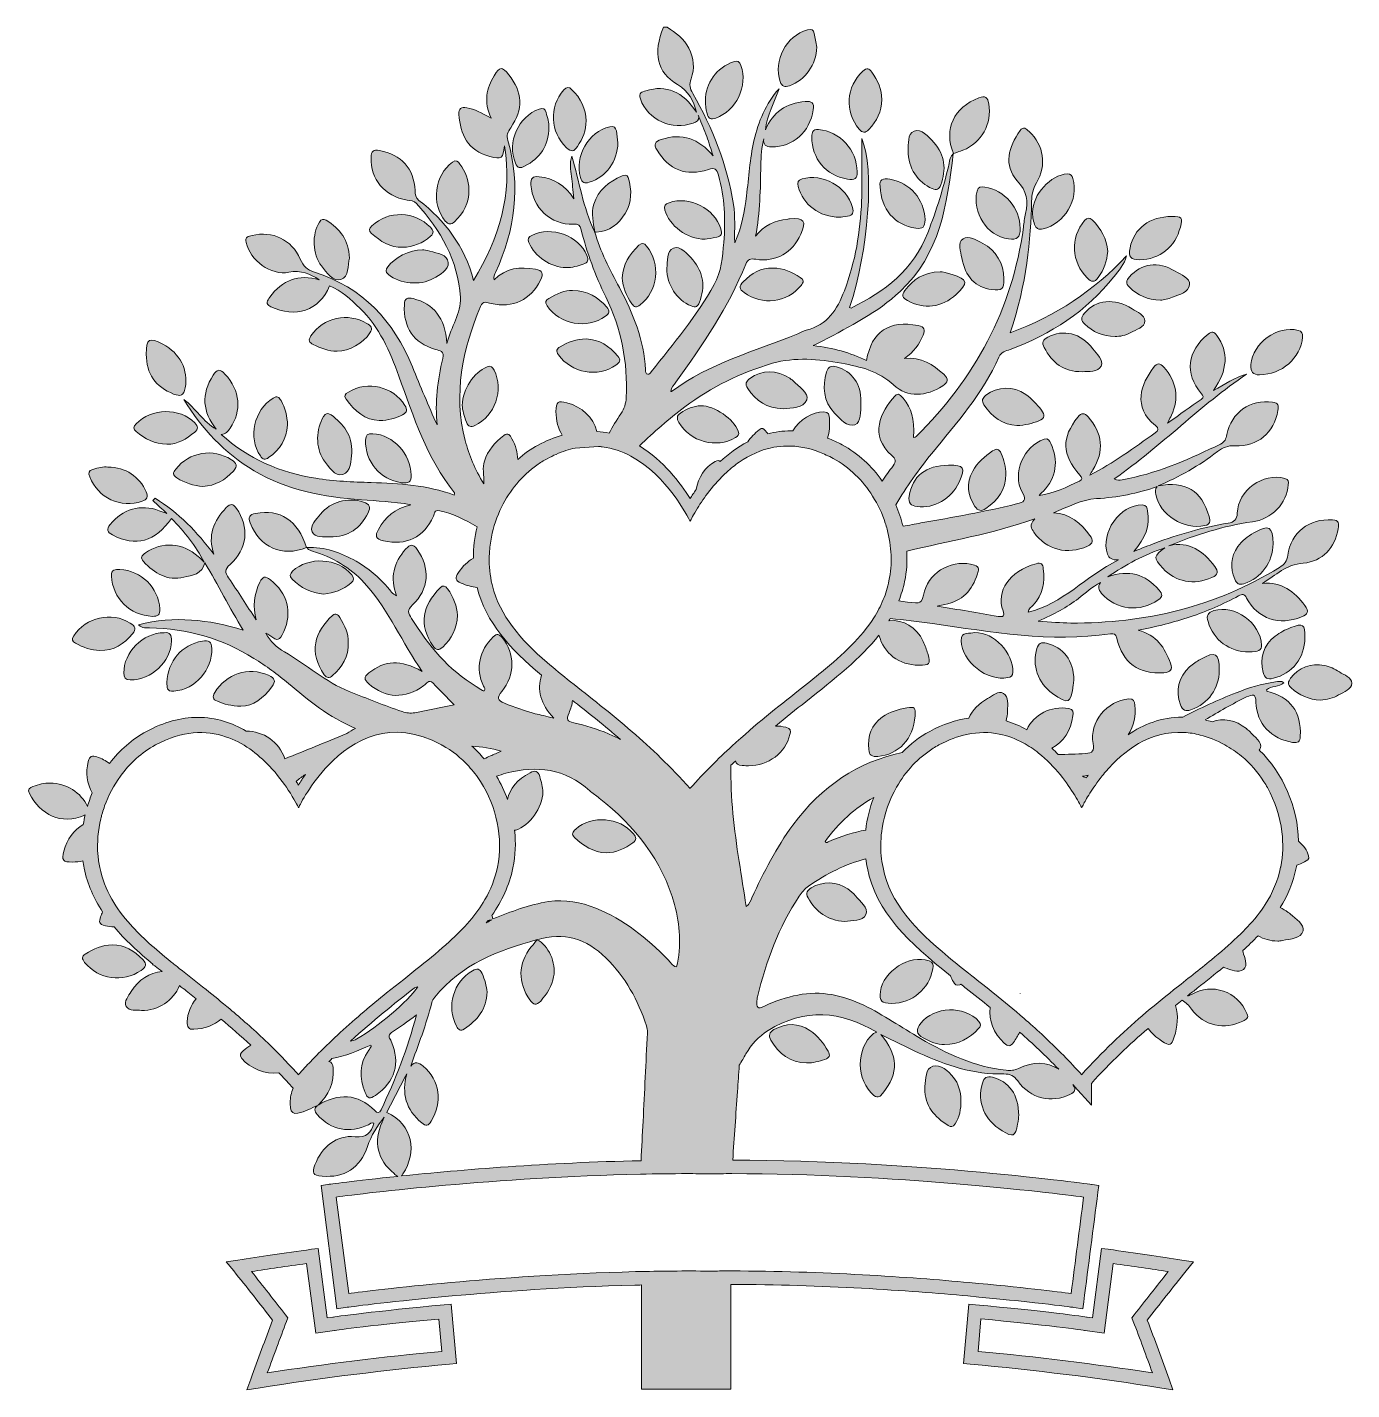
# Model space of a CAD drawing. Header units: inches. Extents: x 1.1 to 10.9, y -11 to -1.
import ezdxf

# ---------------------------------------------------------------- set-up
doc = ezdxf.new("R2010")
doc.units = ezdxf.units.IN
doc.header["$MEASUREMENT"] = 0
doc.layers.add('Layer 1', color=7, linetype='Continuous')

# ---------------------------------------------------------------- blocks, each defined once
blk = doc.blocks.new('block 2')
at = {"layer": 'Layer 1', "true_color": 0xffffff}
h = blk.add_hatch(color=7, dxfattribs=at)
h.dxf.hatch_style = 2
edge = h.paths.add_edge_path()
edge.add_spline(control_points=[(10.72, -4.614), (10.547, -4.604), (10.415, -4.705), (10.391, -4.874), (10.385, -4.917), (10.366, -4.941), (10.33, -4.963), (9.86, -5.255), (9.344, -5.375), (8.796, -5.372), (8.723, -5.372), (8.65, -5.364), (8.558, -5.358), (8.676, -5.309), (8.768, -5.256), (8.854, -5.191), (8.906, -5.151), (8.954, -5.105), (9.014, -5.075), (8.994, -5.104), (8.999, -5.127), (9.022, -5.154), (9.128, -5.277), (9.307, -5.297), (9.44, -5.202), (9.472, -5.178), (9.472, -5.161), (9.446, -5.131), (9.339, -5.009), (9.227, -4.979), (9.069, -5.033), (9.2, -4.945), (9.337, -4.868), (9.488, -4.82), (9.404, -4.879), (9.403, -4.892), (9.473, -4.97), (9.565, -5.071), (9.704, -5.096), (9.834, -5.038), (9.881, -5.017), (9.883, -4.995), (9.854, -4.956), (9.77, -4.842), (9.668, -4.77), (9.518, -4.804), (9.716, -4.725), (9.918, -4.657), (10.131, -4.629), (10.27, -4.611), (10.387, -4.492), (10.395, -4.356), (10.396, -4.335), (10.398, -4.317), (10.37, -4.31), (10.209, -4.266), (10.026, -4.396), (10.02, -4.564), (10.018, -4.613), (9.998, -4.631), (9.953, -4.638), (9.769, -4.67), (9.589, -4.719), (9.414, -4.786), (9.369, -4.803), (9.324, -4.821), (9.259, -4.846), (9.347, -4.75), (9.379, -4.657), (9.361, -4.549), (9.357, -4.527), (9.356, -4.504), (9.322, -4.504), (9.157, -4.503), (9.012, -4.71), (9.067, -4.866), (9.078, -4.897), (9.097, -4.909), (9.148, -4.909), (8.905, -5.027), (8.739, -5.232), (8.483, -5.293), (8.487, -5.263), (8.508, -5.254), (8.521, -5.24), (8.592, -5.164), (8.608, -5.073), (8.595, -4.974), (8.591, -4.94), (8.579, -4.924), (8.542, -4.936), (8.342, -4.995), (8.247, -5.136), (8.299, -5.283), (8.312, -5.321), (8.301, -5.33), (8.262, -5.323), (8.117, -5.297), (7.971, -5.274), (7.816, -5.248), (7.841, -5.242), (7.855, -5.238), (7.871, -5.235), (8, -5.213), (8.073, -5.13), (8.111, -5.011), (8.12, -4.986), (8.13, -4.961), (8.089, -4.947), (7.94, -4.898), (7.763, -4.989), (7.723, -5.137), (7.698, -5.233), (7.698, -5.231), (7.596, -5.218), (7.575, -5.215), (7.554, -5.212), (7.533, -5.21), (7.551, -5.165), (7.565, -5.117), (7.576, -5.067), (7.591, -4.993), (7.596, -4.919), (7.592, -4.844), (7.899, -4.769), (8.216, -4.719), (8.532, -4.607), (8.488, -4.654), (8.508, -4.679), (8.526, -4.705), (8.615, -4.835), (8.775, -4.875), (8.919, -4.807), (8.962, -4.787), (8.964, -4.765), (8.937, -4.729), (8.87, -4.639), (8.792, -4.568), (8.67, -4.562), (8.774, -4.521), (8.876, -4.464), (8.986, -4.458), (9.14, -4.45), (9.287, -4.419), (9.431, -4.37), (9.416, -4.387), (9.417, -4.407), (9.421, -4.427), (9.452, -4.58), (9.628, -4.691), (9.782, -4.656), (9.823, -4.647), (9.822, -4.624), (9.813, -4.59), (9.758, -4.397), (9.64, -4.326), (9.438, -4.365), (9.593, -4.297), (9.741, -4.218), (9.874, -4.113), (9.914, -4.082), (9.951, -4.068), (10.003, -4.07), (10.171, -4.077), (10.29, -3.975), (10.319, -3.811), (10.325, -3.776), (10.322, -3.755), (10.28, -3.75), (10.114, -3.729), (9.977, -3.824), (9.943, -3.987), (9.937, -4.018), (9.929, -4.042), (9.898, -4.057), (9.681, -4.162), (9.461, -4.261), (9.223, -4.31), (9.191, -4.316), (9.16, -4.331), (9.116, -4.314), (9.292, -4.188), (9.45, -4.055), (9.607, -3.922), (9.762, -3.79), (9.918, -3.658), (10.089, -3.545), (10.001, -3.566), (9.93, -3.62), (9.845, -3.664), (9.951, -3.515), (9.957, -3.379), (9.87, -3.26), (9.849, -3.231), (9.835, -3.226), (9.805, -3.25), (9.65, -3.378), (9.631, -3.534), (9.756, -3.688), (9.77, -3.705), (9.777, -3.713), (9.755, -3.729), (9.677, -3.783), (9.601, -3.838), (9.508, -3.904), (9.523, -3.873), (9.529, -3.859), (9.536, -3.846), (9.595, -3.722), (9.574, -3.594), (9.48, -3.492), (9.452, -3.461), (9.432, -3.46), (9.405, -3.495), (9.313, -3.617), (9.248, -3.784), (9.419, -3.922), (9.445, -3.942), (9.441, -3.958), (9.417, -3.975), (9.262, -4.086), (9.107, -4.196), (8.937, -4.287), (8.942, -4.271), (8.951, -4.259), (8.959, -4.246), (9.044, -4.114), (9.03, -3.974), (8.924, -3.858), (8.895, -3.827), (8.877, -3.825), (8.849, -3.86), (8.727, -4.01), (8.73, -4.133), (8.864, -4.287), (8.879, -4.304), (8.885, -4.318), (8.861, -4.329), (8.767, -4.374), (8.672, -4.418), (8.565, -4.435), (8.571, -4.421), (8.584, -4.415), (8.594, -4.405), (8.69, -4.306), (8.71, -4.175), (8.649, -4.053), (8.639, -4.033), (8.633, -4.011), (8.6, -4.022), (8.452, -4.071), (8.363, -4.273), (8.44, -4.41), (8.476, -4.475), (8.451, -4.484), (8.398, -4.497), (8.166, -4.554), (7.93, -4.595), (7.696, -4.637), (7.652, -4.645), (7.609, -4.653), (7.564, -4.661), (7.551, -4.608), (7.533, -4.555), (7.511, -4.504), (7.59, -4.372), (7.678, -4.246), (7.775, -4.126), (7.957, -3.902), (8.152, -3.687), (8.269, -3.418), (8.285, -3.381), (8.319, -3.374), (8.351, -3.362), (8.652, -3.253), (8.91, -3.081), (9.113, -2.83), (9.15, -2.783), (9.191, -2.738), (9.207, -2.675), (8.967, -2.928), (8.688, -3.118), (8.351, -3.239), (8.473, -2.886), (8.503, -2.551), (8.509, -2.274), (8.51, -2.225), (8.519, -2.182), (8.544, -2.139), (8.622, -2.008), (8.599, -1.862), (8.49, -1.76), (8.469, -1.74), (8.448, -1.72), (8.424, -1.755), (8.339, -1.876), (8.3, -2.007), (8.404, -2.124), (8.473, -2.2), (8.487, -2.272), (8.464, -2.364), (8.456, -2.397), (8.453, -2.431), (8.449, -2.465), (8.367, -3.07), (8.091, -3.576), (7.66, -4.002), (7.656, -4.006), (7.649, -4.006), (7.642, -4.008), (7.647, -3.865), (7.629, -3.798), (7.564, -3.721), (7.547, -3.702), (7.532, -3.675), (7.504, -3.705), (7.398, -3.82), (7.315, -3.996), (7.481, -4.141), (7.511, -4.168), (7.516, -4.184), (7.491, -4.218), (7.464, -4.254), (7.437, -4.291), (7.412, -4.329), (7.335, -4.219), (7.234, -4.127), (7.117, -4.063), (7.082, -4.044), (7.046, -4.027), (7.01, -4.014), (7.01, -4.014), (7.01, -4.013), (7.01, -4.013), (7.024, -3.971), (7.028, -3.923), (7.023, -3.87), (7.02, -3.845), (7.02, -3.82), (6.983, -3.82), (6.896, -3.819), (6.806, -3.88), (6.754, -3.96), (6.75, -3.96), (6.745, -3.96), (6.74, -3.96), (6.681, -3.96), (6.624, -3.968), (6.571, -3.982), (6.566, -3.975), (6.561, -3.969), (6.556, -3.963), (6.541, -3.945), (6.528, -3.933), (6.506, -3.952), (6.475, -3.98), (6.446, -4.009), (6.423, -4.04), (6.347, -4.08), (6.28, -4.131), (6.221, -4.186), (6.213, -4.178), (6.202, -4.176), (6.184, -4.185), (6.109, -4.225), (6.059, -4.306), (6.044, -4.391), (6.028, -4.415), (6.013, -4.437), (6, -4.458), (5.928, -4.344), (5.802, -4.179), (5.628, -4.071), (5.733, -3.969), (5.843, -3.873), (5.961, -3.785), (6.156, -3.638), (6.372, -3.532), (6.605, -3.464), (6.77, -3.417), (6.944, -3.433), (7.112, -3.464), (7.251, -3.489), (7.384, -3.52), (7.495, -3.623), (7.597, -3.718), (7.735, -3.709), (7.856, -3.629), (7.897, -3.602), (7.9, -3.58), (7.863, -3.545), (7.785, -3.472), (7.699, -3.418), (7.576, -3.428), (7.645, -3.381), (7.684, -3.324), (7.711, -3.257), (7.727, -3.218), (7.725, -3.197), (7.675, -3.187), (7.463, -3.145), (7.333, -3.23), (7.296, -3.443), (7.176, -3.386), (7.05, -3.351), (6.905, -3.334), (6.936, -3.318), (6.956, -3.307), (6.975, -3.298), (7.175, -3.194), (7.377, -3.091), (7.543, -2.936), (7.837, -2.664), (7.888, -2.295), (7.933, -1.925), (7.911, -1.944), (7.908, -1.971), (7.902, -1.997), (7.864, -2.171), (7.81, -2.339), (7.746, -2.505), (7.642, -2.777), (7.43, -2.936), (7.182, -3.059), (7.18, -3.06), (7.175, -3.056), (7.172, -3.053), (7.31, -2.639), (7.357, -2.036), (7.261, -1.813), (7.261, -1.976), (7.265, -2.124), (7.26, -2.271), (7.251, -2.497), (7.214, -2.718), (7.133, -2.931), (7.081, -3.068), (7.008, -3.184), (6.853, -3.221), (6.831, -3.226), (6.811, -3.238), (6.79, -3.247), (6.476, -3.377), (6.141, -3.462), (5.864, -3.672), (5.863, -3.673), (5.86, -3.671), (5.857, -3.67), (5.859, -3.641), (5.881, -3.623), (5.896, -3.602), (6.092, -3.328), (6.283, -3.051), (6.409, -2.735), (6.424, -2.697), (6.445, -2.694), (6.482, -2.7), (6.632, -2.722), (6.752, -2.654), (6.813, -2.516), (6.856, -2.419), (6.838, -2.394), (6.731, -2.403), (6.726, -2.403), (6.722, -2.404), (6.717, -2.405), (6.621, -2.412), (6.542, -2.452), (6.481, -2.531), (6.513, -2.355), (6.517, -2.182), (6.519, -2.01), (6.52, -1.944), (6.525, -1.878), (6.541, -1.814), (6.535, -1.859), (6.556, -1.873), (6.599, -1.874), (6.754, -1.877), (6.879, -1.765), (6.905, -1.602), (6.914, -1.549), (6.892, -1.537), (6.846, -1.541), (6.708, -1.554), (6.606, -1.617), (6.554, -1.749), (6.563, -1.641), (6.62, -1.548), (6.653, -1.447), (6.555, -1.558), (6.501, -1.688), (6.469, -1.829), (6.439, -1.962), (6.431, -2.099), (6.414, -2.234), (6.399, -2.347), (6.382, -2.46), (6.328, -2.58), (6.324, -2.474), (6.333, -2.385), (6.319, -2.297), (6.271, -2.006), (6.166, -1.736), (6.019, -1.482), (5.998, -1.445), (5.992, -1.415), (6.007, -1.374), (6.035, -1.298), (6.028, -1.222), (5.991, -1.149), (5.956, -1.079), (5.894, -1.037), (5.831, -0.995), (5.831, -0.995), (5.804, -0.995), (5.804, -0.995), (5.725, -1.186), (5.755, -1.326), (5.907, -1.416), (5.99, -1.464), (6.023, -1.536), (6.047, -1.619), (5.946, -1.467), (5.826, -1.416), (5.674, -1.462), (5.646, -1.471), (5.617, -1.476), (5.634, -1.521), (5.691, -1.677), (5.867, -1.758), (6.023, -1.699), (6.046, -1.69), (6.066, -1.681), (6.064, -1.653), (6.063, -1.649), (6.061, -1.645), (6.059, -1.641), (6.061, -1.645), (6.063, -1.649), (6.064, -1.653), (6.084, -1.701), (6.104, -1.749), (6.122, -1.798), (6.139, -1.845), (6.153, -1.892), (6.168, -1.939), (6.063, -1.814), (5.942, -1.769), (5.787, -1.82), (5.741, -1.835), (5.73, -1.854), (5.757, -1.898), (5.844, -2.043), (5.97, -2.094), (6.134, -2.04), (6.182, -2.025), (6.196, -2.037), (6.209, -2.082), (6.252, -2.245), (6.262, -2.41), (6.247, -2.576), (6.237, -2.681), (6.23, -2.792), (6.177, -2.886), (6.047, -3.117), (5.877, -3.319), (5.714, -3.527), (5.707, -3.535), (5.701, -3.548), (5.688, -3.545), (5.671, -3.542), (5.673, -3.525), (5.672, -3.512), (5.66, -3.294), (5.582, -3.097), (5.48, -2.907), (5.41, -2.775), (5.34, -2.642), (5.298, -2.496), (5.213, -2.321), (5.186, -2.128), (5.13, -1.943), (5.112, -1.994), (5.123, -2.042), (5.129, -2.091), (5.134, -2.14), (5.139, -2.19), (5.146, -2.255), (5.079, -2.154), (4.997, -2.107), (4.891, -2.093), (4.84, -2.087), (4.828, -2.106), (4.83, -2.153), (4.84, -2.318), (4.976, -2.45), (5.141, -2.442), (5.18, -2.44), (5.19, -2.449), (5.199, -2.483), (5.242, -2.653), (5.302, -2.818), (5.38, -2.975), (5.496, -3.209), (5.542, -3.455), (5.53, -3.715), (5.528, -3.76), (5.516, -3.798), (5.491, -3.835), (5.459, -3.882), (5.43, -3.929), (5.404, -3.978), (5.375, -3.971), (5.346, -3.967), (5.315, -3.964), (5.286, -3.862), (5.206, -3.784), (5.094, -3.754), (5.029, -3.736), (5.013, -3.748), (5.014, -3.818), (5.015, -3.886), (5.031, -3.944), (5.059, -3.992), (5, -4.009), (4.942, -4.033), (4.883, -4.065), (4.829, -4.094), (4.779, -4.129), (4.733, -4.17), (4.732, -4.12), (4.718, -4.068), (4.69, -4.018), (4.676, -3.99), (4.663, -3.97), (4.63, -3.995), (4.565, -4.045), (4.514, -4.103), (4.488, -4.182), (4.472, -4.233), (4.486, -4.283), (4.485, -4.35), (4.417, -4.24), (4.375, -4.139), (4.347, -4.031), (4.259, -3.688), (4.327, -3.364), (4.46, -3.047), (4.479, -3.002), (4.508, -3.017), (4.538, -3.025), (4.697, -3.062), (4.829, -2.998), (4.9, -2.853), (4.924, -2.806), (4.916, -2.782), (4.863, -2.773), (4.751, -2.754), (4.645, -2.761), (4.56, -2.852), (4.55, -2.826), (4.564, -2.812), (4.571, -2.796), (4.713, -2.483), (4.758, -2.161), (4.66, -1.827), (4.649, -1.79), (4.661, -1.763), (4.682, -1.733), (4.775, -1.599), (4.769, -1.47), (4.667, -1.344), (4.617, -1.282), (4.602, -1.283), (4.56, -1.351), (4.504, -1.444), (4.481, -1.541), (4.537, -1.663), (4.467, -1.621), (4.416, -1.599), (4.36, -1.587), (4.317, -1.579), (4.298, -1.592), (4.301, -1.635), (4.311, -1.784), (4.364, -1.9), (4.529, -1.944), (4.615, -1.967), (4.625, -1.96), (4.636, -1.866), (4.697, -2.224), (4.597, -2.54), (4.409, -2.856), (4.341, -2.6), (4.199, -2.416), (4.007, -2.268), (3.981, -2.248), (3.981, -2.223), (3.979, -2.195), (3.971, -2.033), (3.877, -1.93), (3.718, -1.901), (3.671, -1.893), (3.657, -1.906), (3.656, -1.952), (3.652, -2.114), (3.751, -2.233), (3.92, -2.266), (3.944, -2.27), (3.97, -2.268), (3.989, -2.289), (4.167, -2.487), (4.295, -2.707), (4.312, -2.98), (4.319, -3.1), (4.242, -3.192), (4.213, -3.318), (4.198, -3.127), (4.116, -3.026), (3.964, -2.989), (3.921, -2.979), (3.902, -2.986), (3.9, -3.035), (3.893, -3.205), (3.966, -3.311), (4.129, -3.362), (4.161, -3.372), (4.196, -3.374), (4.183, -3.428), (4.144, -3.588), (4.124, -3.751), (4.141, -3.917), (4.077, -3.775), (4.017, -3.634), (3.959, -3.49), (3.822, -3.152), (3.594, -2.907), (3.239, -2.795), (3.187, -2.778), (3.158, -2.75), (3.135, -2.699), (3.072, -2.555), (2.931, -2.489), (2.781, -2.525), (2.757, -2.532), (2.726, -2.533), (2.737, -2.577), (2.768, -2.708), (2.918, -2.821), (3.052, -2.795), (3.14, -2.778), (3.207, -2.806), (3.275, -2.85), (3.124, -2.807), (3.003, -2.853), (2.911, -2.978), (2.893, -3.003), (2.875, -3.028), (2.918, -3.048), (3.099, -3.135), (3.276, -3.077), (3.351, -2.896), (3.439, -2.932), (3.507, -2.995), (3.574, -3.06), (3.717, -3.198), (3.794, -3.376), (3.86, -3.558), (3.968, -3.857), (4.064, -4.161), (4.268, -4.415), (4.269, -4.417), (4.267, -4.422), (4.266, -4.432), (4.068, -4.359), (3.862, -4.347), (3.656, -4.34), (3.52, -4.335), (3.384, -4.331), (3.249, -4.309), (2.987, -4.267), (2.752, -4.166), (2.555, -3.986), (2.588, -3.987), (2.603, -3.963), (2.619, -3.941), (2.709, -3.814), (2.694, -3.664), (2.582, -3.543), (2.546, -3.503), (2.524, -3.507), (2.495, -3.552), (2.406, -3.691), (2.417, -3.821), (2.518, -3.948), (2.421, -3.894), (2.368, -3.793), (2.279, -3.73), (2.412, -3.944), (2.579, -4.123), (2.796, -4.253), (3.038, -4.399), (3.308, -4.445), (3.584, -4.467), (3.699, -4.476), (3.814, -4.478), (3.948, -4.503), (3.829, -4.533), (3.758, -4.594), (3.71, -4.684), (3.684, -4.731), (3.688, -4.755), (3.746, -4.768), (3.914, -4.806), (4.041, -4.745), (4.114, -4.587), (4.123, -4.568), (4.118, -4.538), (4.16, -4.547), (4.246, -4.565), (4.344, -4.609), (4.435, -4.666), (4.417, -4.741), (4.407, -4.818), (4.407, -4.895), (4.366, -4.918), (4.33, -4.954), (4.297, -5.002), (4.271, -5.04), (4.273, -5.06), (4.317, -5.079), (4.358, -5.096), (4.397, -5.107), (4.434, -5.11), (4.501, -5.37), (4.675, -5.559), (4.907, -5.756), (4.875, -5.864), (4.898, -5.967), (4.998, -6.07), (4.939, -6.056), (4.9, -6.048), (4.862, -6.038), (4.784, -6.018), (4.71, -5.991), (4.636, -5.961), (4.585, -5.94), (4.577, -5.921), (4.616, -5.874), (4.716, -5.754), (4.713, -5.596), (4.619, -5.479), (4.596, -5.452), (4.58, -5.448), (4.553, -5.474), (4.45, -5.573), (4.422, -5.706), (4.481, -5.835), (4.486, -5.846), (4.499, -5.857), (4.487, -5.871), (4.482, -5.87), (4.477, -5.869), (4.474, -5.867), (4.458, -5.858), (4.443, -5.847), (4.428, -5.838), (4.222, -5.716), (4.078, -5.537), (3.953, -5.338), (3.928, -5.299), (3.919, -5.278), (3.96, -5.239), (4.083, -5.125), (4.091, -4.97), (3.994, -4.832), (3.965, -4.79), (3.943, -4.792), (3.911, -4.828), (3.822, -4.928), (3.791, -5.039), (3.843, -5.172), (3.811, -5.157), (3.797, -5.133), (3.78, -5.114), (3.712, -5.036), (3.634, -4.969), (3.545, -4.918), (3.433, -4.855), (3.314, -4.811), (3.183, -4.818), (3.199, -4.839), (3.224, -4.843), (3.248, -4.851), (3.396, -4.9), (3.523, -4.98), (3.625, -5.098), (3.788, -5.286), (3.883, -5.515), (4.031, -5.727), (3.871, -5.638), (3.758, -5.645), (3.639, -5.739), (3.601, -5.769), (3.604, -5.788), (3.638, -5.818), (3.762, -5.927), (3.904, -5.932), (4.043, -5.832), (4.062, -5.818), (4.079, -5.782), (4.111, -5.814), (4.162, -5.866), (4.213, -5.919), (4.267, -5.974), (4.168, -5.993), (4.072, -6.011), (3.977, -6.031), (3.944, -6.037), (3.915, -6.033), (3.884, -6.023), (3.753, -5.978), (3.624, -5.926), (3.495, -5.875), (3.319, -5.806), (3.181, -5.676), (3.02, -5.584), (2.96, -5.55), (2.914, -5.506), (2.883, -5.447), (2.893, -5.452), (2.903, -5.456), (2.912, -5.463), (2.974, -5.507), (2.981, -5.505), (3.014, -5.435), (3.079, -5.296), (3.04, -5.15), (2.916, -5.055), (2.879, -5.026), (2.859, -5.029), (2.839, -5.071), (2.796, -5.161), (2.786, -5.253), (2.811, -5.349), (2.744, -5.246), (2.678, -5.142), (2.609, -5.041), (2.581, -5.001), (2.579, -4.978), (2.62, -4.942), (2.748, -4.828), (2.762, -4.668), (2.666, -4.53), (2.641, -4.494), (2.622, -4.493), (2.592, -4.524), (2.5, -4.621), (2.452, -4.73), (2.501, -4.867), (2.378, -4.705), (2.242, -4.56), (2.068, -4.456), (2.063, -4.461), (2.058, -4.467), (2.052, -4.472), (2.087, -4.504), (2.121, -4.536), (2.156, -4.568), (2.137, -4.561), (2.117, -4.555), (2.099, -4.547), (1.964, -4.495), (1.829, -4.535), (1.739, -4.648), (1.709, -4.686), (1.716, -4.703), (1.756, -4.725), (1.925, -4.815), (2.069, -4.776), (2.19, -4.603), (2.19, -4.603), (2.19, -4.603), (2.19, -4.603), (2.284, -4.7), (2.365, -4.806), (2.43, -4.924), (2.43, -4.924), (2.43, -4.924), (2.43, -4.924), (2.429, -4.924), (2.429, -4.924), (2.429, -4.924), (2.415, -4.911), (2.4, -4.897), (2.385, -4.883), (2.276, -4.782), (2.119, -4.772), (1.997, -4.856), (1.97, -4.875), (1.958, -4.892), (1.984, -4.921), (2.064, -5.007), (2.158, -5.064), (2.279, -5.036), (2.34, -5.022), (2.417, -5.015), (2.434, -4.929), (2.532, -5.091), (2.615, -5.261), (2.716, -5.424), (2.462, -5.346), (2.212, -5.318), (1.947, -5.385), (1.977, -5.415), (2.004, -5.407), (2.027, -5.407), (2.304, -5.412), (2.56, -5.486), (2.795, -5.632), (2.884, -5.688), (2.969, -5.749), (3.049, -5.816), (3.196, -5.941), (3.345, -6.063), (3.541, -6.146), (3.519, -6.158), (3.498, -6.17), (3.478, -6.184), (3.318, -6.249), (3.17, -6.31), (3.022, -6.37), (2.981, -6.243), (2.862, -6.166), (2.738, -6.166), (2.635, -6.106), (2.517, -6.065), (2.382, -6.065), (2.259, -6.065), (2.132, -6.1), (2.006, -6.168), (1.9, -6.226), (1.808, -6.307), (1.733, -6.403), (1.707, -6.383), (1.676, -6.368), (1.641, -6.356), (1.605, -6.344), (1.588, -6.349), (1.578, -6.389), (1.557, -6.472), (1.568, -6.553), (1.607, -6.62), (1.594, -6.653), (1.581, -6.686), (1.571, -6.72), (1.571, -6.72), (1.571, -6.72), (1.571, -6.72), (1.527, -6.619), (1.417, -6.548), (1.297, -6.548), (1.257, -6.547), (1.214, -6.558), (1.171, -6.574), (1.147, -6.582), (1.129, -6.595), (1.145, -6.624), (1.226, -6.779), (1.374, -6.86), (1.553, -6.783), (1.553, -6.782), (1.554, -6.782), (1.555, -6.781), (1.555, -6.782), (1.555, -6.782), (1.555, -6.782), (1.549, -6.805), (1.545, -6.828), (1.541, -6.852), (1.473, -6.892), (1.421, -6.961), (1.398, -7.048), (1.38, -7.115), (1.392, -7.129), (1.461, -7.128), (1.488, -7.128), (1.514, -7.125), (1.538, -7.119), (1.541, -7.137), (1.544, -7.154), (1.547, -7.172), (1.572, -7.292), (1.619, -7.397), (1.683, -7.494), (1.678, -7.505), (1.673, -7.517), (1.668, -7.53), (1.655, -7.567), (1.656, -7.586), (1.703, -7.596), (1.725, -7.6), (1.746, -7.603), (1.767, -7.604), (1.847, -7.699), (1.945, -7.788), (2.055, -7.88), (2.053, -7.881), (2.051, -7.882), (2.05, -7.883), (2.059, -7.887), (2.065, -7.891), (2.069, -7.892), (2.086, -7.906), (2.103, -7.919), (2.12, -7.933), (2.12, -7.933), (2.12, -7.933), (2.12, -7.933), (2.028, -7.941), (1.946, -7.991), (1.894, -8.078), (1.873, -8.112), (1.837, -8.152), (1.857, -8.188), (1.878, -8.227), (1.934, -8.212), (1.968, -8.219), (2.097, -8.218), (2.199, -8.148), (2.248, -8.036), (2.248, -8.036), (2.248, -8.036), (2.248, -8.036), (2.257, -8.043), (2.265, -8.05), (2.274, -8.056), (2.306, -8.081), (2.338, -8.106), (2.37, -8.132), (2.332, -8.18), (2.307, -8.239), (2.304, -8.299), (2.303, -8.339), (2.314, -8.361), (2.354, -8.356), (2.432, -8.354), (2.501, -8.327), (2.554, -8.282), (2.625, -8.342), (2.699, -8.406), (2.773, -8.474), (2.753, -8.485), (2.734, -8.499), (2.716, -8.515), (2.697, -8.533), (2.687, -8.546), (2.707, -8.571), (2.766, -8.645), (2.881, -8.691), (2.978, -8.676), (3.009, -8.708), (3.039, -8.741), (3.07, -8.776), (3.07, -8.776), (3.082, -8.789), (3.082, -8.789), (3.069, -8.823), (3.061, -8.859), (3.061, -8.896), (3.061, -8.908), (3.062, -8.92), (3.064, -8.933), (3.069, -8.968), (3.083, -8.98), (3.118, -8.973), (3.17, -8.962), (3.215, -8.936), (3.263, -8.916), (3.237, -8.937), (3.236, -8.957), (3.26, -8.983), (3.364, -9.098), (3.498, -9.125), (3.636, -9.058), (3.648, -9.053), (3.659, -9.036), (3.677, -9.047), (3.654, -9.114), (3.625, -9.156), (3.538, -9.146), (3.402, -9.132), (3.295, -9.217), (3.243, -9.353), (3.22, -9.415), (3.228, -9.428), (3.295, -9.435), (3.458, -9.451), (3.577, -9.376), (3.629, -9.217), (3.656, -9.136), (3.703, -9.068), (3.752, -9.001), (3.747, -9.013), (3.743, -9.026), (3.737, -9.038), (3.672, -9.185), (3.702, -9.314), (3.824, -9.417), (3.833, -9.424), (3.842, -9.432), (3.851, -9.437), (3.536, -9.469), (3.341, -9.496), (3.337, -9.497), (3.337, -9.497), (3.288, -9.504), (3.288, -9.504), (3.288, -9.504), (3.405, -10.41), (3.405, -10.41), (3.405, -10.41), (3.479, -10.399), (3.479, -10.399), (3.533, -10.392), (3.824, -10.354), (4.251, -10.316), (4.592, -10.285), (5.075, -10.249), (5.594, -10.236), (5.61, -10.236), (5.626, -10.236), (5.643, -10.235), (5.643, -10.235), (5.643, -11.001), (5.643, -11.001), (5.643, -11.001), (6.298, -11.001), (6.298, -11.001), (6.298, -11.001), (6.298, -10.231), (6.298, -10.231), (6.298, -10.231), (6.3, -10.231), (6.3, -10.231), (6.963, -10.231), (7.613, -10.277), (8.04, -10.316), (8.487, -10.356), (8.787, -10.396), (8.82, -10.4), (8.82, -10.4), (8.885, -10.41), (8.885, -10.41), (8.885, -10.41), (8.892, -10.36), (8.892, -10.36), (8.927, -10.091), (8.961, -9.821), (8.996, -9.552), (8.996, -9.552), (9.002, -9.504), (9.002, -9.504), (9.002, -9.504), (8.954, -9.497), (8.954, -9.497), (8.942, -9.495), (7.658, -9.318), (6.313, -9.318), (6.324, -9.15), (6.336, -8.982), (6.348, -8.813), (6.352, -8.749), (6.357, -8.685), (6.361, -8.62), (6.378, -8.593), (6.394, -8.565), (6.41, -8.537), (6.449, -8.469), (6.503, -8.409), (6.573, -8.366), (6.842, -8.199), (7.108, -8.221), (7.371, -8.378), (7.363, -8.382), (7.353, -8.383), (7.347, -8.388), (7.216, -8.495), (7.219, -8.735), (7.35, -8.842), (7.384, -8.869), (7.398, -8.846), (7.415, -8.825), (7.535, -8.679), (7.53, -8.545), (7.4, -8.394), (7.494, -8.44), (7.588, -8.487), (7.682, -8.531), (7.88, -8.622), (8.084, -8.69), (8.306, -8.685), (8.352, -8.684), (8.379, -8.698), (8.407, -8.736), (8.501, -8.867), (8.653, -8.903), (8.794, -8.834), (8.828, -8.817), (8.836, -8.801), (8.815, -8.766), (8.814, -8.765), (8.813, -8.763), (8.812, -8.762), (8.816, -8.766), (8.821, -8.771), (8.825, -8.776), (8.825, -8.776), (8.948, -8.913), (8.948, -8.913), (8.948, -8.913), (8.948, -8.754), (8.948, -8.754), (9.089, -8.599), (9.229, -8.467), (9.365, -8.35), (9.39, -8.385), (9.424, -8.416), (9.466, -8.443), (9.525, -8.481), (9.536, -8.478), (9.557, -8.413), (9.581, -8.336), (9.59, -8.259), (9.566, -8.182), (9.582, -8.169), (9.599, -8.155), (9.615, -8.143), (9.642, -8.16), (9.664, -8.181), (9.684, -8.209), (9.773, -8.332), (9.927, -8.364), (10.062, -8.296), (10.085, -8.284), (10.107, -8.276), (10.091, -8.241), (10.022, -8.078), (9.836, -8.012), (9.683, -8.1), (9.672, -8.106), (9.663, -8.11), (9.654, -8.112), (9.679, -8.092), (9.703, -8.073), (9.726, -8.054), (9.793, -8.001), (9.858, -7.95), (9.919, -7.9), (9.922, -7.901), (9.926, -7.902), (9.929, -7.904), (9.973, -7.92), (10.028, -7.947), (10.065, -7.917), (10.104, -7.886), (10.071, -7.831), (10.063, -7.789), (10.062, -7.785), (10.061, -7.782), (10.06, -7.779), (10.1, -7.743), (10.138, -7.706), (10.173, -7.67), (10.214, -7.694), (10.262, -7.708), (10.317, -7.709), (10.327, -7.708), (10.34, -7.707), (10.353, -7.704), (10.411, -7.694), (10.489, -7.689), (10.504, -7.634), (10.517, -7.587), (10.45, -7.547), (10.411, -7.51), (10.406, -7.506), (10.4, -7.502), (10.395, -7.498), (10.375, -7.483), (10.356, -7.472), (10.336, -7.463), (10.391, -7.374), (10.431, -7.278), (10.453, -7.17), (10.454, -7.164), (10.456, -7.157), (10.457, -7.151), (10.476, -7.145), (10.495, -7.137), (10.514, -7.127), (10.532, -7.117), (10.552, -7.111), (10.544, -7.082), (10.533, -7.042), (10.506, -7.005), (10.47, -6.974), (10.465, -6.725), (10.357, -6.477), (10.182, -6.306), (10.185, -6.301), (10.188, -6.296), (10.19, -6.29), (10.206, -6.246), (10.145, -6.207), (10.112, -6.17), (10.105, -6.162), (10.095, -6.155), (10.087, -6.148), (10.007, -6.084), (9.917, -6.068), (9.835, -6.098), (9.818, -6.093), (9.8, -6.088), (9.783, -6.084), (9.883, -6.024), (9.983, -5.966), (10.089, -5.915), (10.132, -5.895), (10.155, -5.888), (10.157, -5.954), (10.161, -6.111), (10.271, -6.226), (10.427, -6.249), (10.466, -6.256), (10.481, -6.243), (10.483, -6.204), (10.491, -6.024), (10.411, -5.916), (10.238, -5.873), (10.236, -5.872), (10.236, -5.866), (10.235, -5.862), (10.27, -5.83), (10.327, -5.847), (10.363, -5.811), (10.34, -5.794), (10.32, -5.802), (10.3, -5.805), (10.2, -5.818), (10.104, -5.848), (10.011, -5.885), (9.877, -5.936), (9.748, -5.999), (9.619, -6.063), (9.619, -6.063), (9.618, -6.063), (9.618, -6.063), (9.463, -6.063), (9.33, -6.117), (9.218, -6.193), (9.262, -6.127), (9.276, -6.055), (9.267, -5.975), (9.265, -5.95), (9.261, -5.926), (9.223, -5.929), (9.062, -5.942), (8.932, -6.1), (8.96, -6.258), (8.969, -6.309), (8.959, -6.327), (8.905, -6.331), (8.838, -6.335), (8.771, -6.338), (8.703, -6.337), (8.689, -6.322), (8.673, -6.307), (8.658, -6.292), (8.747, -6.244), (8.795, -6.163), (8.813, -6.054), (8.817, -6.028), (8.819, -6.007), (8.782, -6), (8.649, -5.978), (8.527, -6.044), (8.474, -6.156), (8.426, -6.129), (8.375, -6.107), (8.321, -6.091), (8.327, -6.068), (8.331, -6.043), (8.332, -6.017), (8.334, -5.972), (8.341, -5.914), (8.303, -5.89), (8.265, -5.865), (8.223, -5.907), (8.186, -5.927), (8.122, -5.963), (8.073, -6.009), (8.048, -6.071), (7.953, -6.084), (7.857, -6.116), (7.76, -6.168), (7.685, -6.209), (7.617, -6.262), (7.557, -6.323), (7.234, -6.393), (6.966, -6.569), (6.755, -6.856), (6.633, -7.023), (6.54, -7.204), (6.454, -7.39), (6.444, -7.411), (6.44, -7.437), (6.411, -7.454), (6.394, -7.34), (6.377, -7.232), (6.36, -7.125), (6.323, -6.889), (6.296, -6.653), (6.3, -6.416), (6.311, -6.406), (6.321, -6.395), (6.332, -6.386), (6.332, -6.386), (6.332, -6.385), (6.332, -6.385), (6.336, -6.407), (6.352, -6.417), (6.383, -6.419), (6.401, -6.42), (6.419, -6.42), (6.428, -6.421), (6.578, -6.42), (6.7, -6.326), (6.733, -6.192), (6.74, -6.165), (6.74, -6.146), (6.704, -6.138), (6.678, -6.131), (6.652, -6.129), (6.627, -6.129), (6.627, -6.129), (6.627, -6.129), (6.627, -6.129), (6.703, -6.066), (6.777, -6.007), (6.849, -5.951), (7.064, -5.781), (7.253, -5.631), (7.387, -5.461), (7.425, -5.596), (7.534, -5.681), (7.679, -5.682), (7.761, -5.683), (7.768, -5.675), (7.746, -5.597), (7.737, -5.567), (7.727, -5.537), (7.713, -5.508), (7.66, -5.399), (7.568, -5.346), (7.461, -5.355), (7.461, -5.355), (7.461, -5.355), (7.461, -5.355), (7.464, -5.35), (7.467, -5.345), (7.47, -5.34), (7.573, -5.347), (7.677, -5.361), (7.78, -5.376), (8.214, -5.438), (8.647, -5.516), (9.088, -5.452), (9.113, -5.448), (9.126, -5.451), (9.134, -5.483), (9.177, -5.666), (9.298, -5.752), (9.481, -5.737), (9.53, -5.733), (9.546, -5.716), (9.529, -5.668), (9.488, -5.554), (9.428, -5.46), (9.293, -5.425), (9.429, -5.398), (9.553, -5.367), (9.674, -5.327), (9.797, -5.286), (9.915, -5.233), (10.03, -5.173), (10.058, -5.159), (10.069, -5.152), (10.089, -5.189), (10.17, -5.343), (10.33, -5.393), (10.492, -5.327), (10.539, -5.308), (10.55, -5.287), (10.517, -5.243), (10.439, -5.139), (10.346, -5.068), (10.205, -5.081), (10.303, -5.021), (10.38, -4.941), (10.505, -4.932), (10.647, -4.921), (10.739, -4.817), (10.762, -4.679), (10.768, -4.644), (10.768, -4.616), (10.72, -4.614)], knot_values=[0, 0, 0, 0, 1, 1, 1, 2, 2, 2, 3, 3, 3, 4, 4, 4, 5, 5, 5, 6, 6, 6, 7, 7, 7, 8, 8, 8, 9, 9, 9, 10, 10, 10, 11, 11, 11, 12, 12, 12, 13, 13, 13, 14, 14, 14, 15, 15, 15, 16, 16, 16, 17, 17, 17, 18, 18, 18, 19, 19, 19, 20, 20, 20, 21, 21, 21, 22, 22, 22, 23, 23, 23, 24, 24, 24, 25, 25, 25, 26, 26, 26, 27, 27, 27, 28, 28, 28, 29, 29, 29, 30, 30, 30, 31, 31, 31, 32, 32, 32, 33, 33, 33, 34, 34, 34, 35, 35, 35, 36, 36, 36, 37, 37, 37, 38, 38, 38, 39, 39, 39, 40, 40, 40, 41, 41, 41, 42, 42, 42, 43, 43, 43, 44, 44, 44, 45, 45, 45, 46, 46, 46, 47, 47, 47, 48, 48, 48, 49, 49, 49, 50, 50, 50, 51, 51, 51, 52, 52, 52, 53, 53, 53, 54, 54, 54, 55, 55, 55, 56, 56, 56, 57, 57, 57, 58, 58, 58, 59, 59, 59, 60, 60, 60, 61, 61, 61, 62, 62, 62, 63, 63, 63, 64, 64, 64, 65, 65, 65, 66, 66, 66, 67, 67, 67, 68, 68, 68, 69, 69, 69, 70, 70, 70, 71, 71, 71, 72, 72, 72, 73, 73, 73, 74, 74, 74, 75, 75, 75, 76, 76, 76, 77, 77, 77, 78, 78, 78, 79, 79, 79, 80, 80, 80, 81, 81, 81, 82, 82, 82, 83, 83, 83, 84, 84, 84, 85, 85, 85, 86, 86, 86, 87, 87, 87, 88, 88, 88, 89, 89, 89, 90, 90, 90, 91, 91, 91, 92, 92, 92, 93, 93, 93, 94, 94, 94, 95, 95, 95, 96, 96, 96, 97, 97, 97, 98, 98, 98, 99, 99, 99, 100, 100, 100, 101, 101, 101, 102, 102, 102, 103, 103, 103, 104, 104, 104, 105, 105, 105, 106, 106, 106, 107, 107, 107, 108, 108, 108, 109, 109, 109, 110, 110, 110, 111, 111, 111, 112, 112, 112, 113, 113, 113, 114, 114, 114, 115, 115, 115, 116, 116, 116, 117, 117, 117, 118, 118, 118, 119, 119, 119, 120, 120, 120, 121, 121, 121, 122, 122, 122, 123, 123, 123, 124, 124, 124, 125, 125, 125, 126, 126, 126, 127, 127, 127, 128, 128, 128, 129, 129, 129, 130, 130, 130, 131, 131, 131, 132, 132, 132, 133, 133, 133, 134, 134, 134, 135, 135, 135, 136, 136, 136, 137, 137, 137, 138, 138, 138, 139, 139, 139, 140, 140, 140, 141, 141, 141, 142, 142, 142, 143, 143, 143, 144, 144, 144, 145, 145, 145, 146, 146, 146, 147, 147, 147, 148, 148, 148, 149, 149, 149, 150, 150, 150, 151, 151, 151, 152, 152, 152, 153, 153, 153, 154, 154, 154, 155, 155, 155, 156, 156, 156, 157, 157, 157, 158, 158, 158, 159, 159, 159, 160, 160, 160, 161, 161, 161, 162, 162, 162, 163, 163, 163, 164, 164, 164, 165, 165, 165, 166, 166, 166, 167, 167, 167, 168, 168, 168, 169, 169, 169, 170, 170, 170, 171, 171, 171, 172, 172, 172, 173, 173, 173, 174, 174, 174, 175, 175, 175, 176, 176, 176, 177, 177, 177, 178, 178, 178, 179, 179, 179, 180, 180, 180, 181, 181, 181, 182, 182, 182, 183, 183, 183, 184, 184, 184, 185, 185, 185, 186, 186, 186, 187, 187, 187, 188, 188, 188, 189, 189, 189, 190, 190, 190, 191, 191, 191, 192, 192, 192, 193, 193, 193, 194, 194, 194, 195, 195, 195, 196, 196, 196, 197, 197, 197, 198, 198, 198, 199, 199, 199, 200, 200, 200, 201, 201, 201, 202, 202, 202, 203, 203, 203, 204, 204, 204, 205, 205, 205, 206, 206, 206, 207, 207, 207, 208, 208, 208, 209, 209, 209, 210, 210, 210, 211, 211, 211, 212, 212, 212, 213, 213, 213, 214, 214, 214, 215, 215, 215, 216, 216, 216, 217, 217, 217, 218, 218, 218, 219, 219, 219, 220, 220, 220, 221, 221, 221, 222, 222, 222, 223, 223, 223, 224, 224, 224, 225, 225, 225, 226, 226, 226, 227, 227, 227, 228, 228, 228, 229, 229, 229, 230, 230, 230, 231, 231, 231, 232, 232, 232, 233, 233, 233, 234, 234, 234, 235, 235, 235, 236, 236, 236, 237, 237, 237, 238, 238, 238, 239, 239, 239, 240, 240, 240, 241, 241, 241, 242, 242, 242, 243, 243, 243, 244, 244, 244, 245, 245, 245, 246, 246, 246, 247, 247, 247, 248, 248, 248, 249, 249, 249, 250, 250, 250, 251, 251, 251, 252, 252, 252, 253, 253, 253, 254, 254, 254, 255, 255, 255, 256, 256, 256, 257, 257, 257, 258, 258, 258, 259, 259, 259, 260, 260, 260, 261, 261, 261, 262, 262, 262, 263, 263, 263, 264, 264, 264, 265, 265, 265, 266, 266, 266, 267, 267, 267, 268, 268, 268, 269, 269, 269, 270, 270, 270, 271, 271, 271, 272, 272, 272, 273, 273, 273, 274, 274, 274, 275, 275, 275, 276, 276, 276, 277, 277, 277, 278, 278, 278, 279, 279, 279, 280, 280, 280, 281, 281, 281, 282, 282, 282, 283, 283, 283, 284, 284, 284, 285, 285, 285, 286, 286, 286, 287, 287, 287, 288, 288, 288, 289, 289, 289, 290, 290, 290, 291, 291, 291, 292, 292, 292, 293, 293, 293, 294, 294, 294, 295, 295, 295, 296, 296, 296, 297, 297, 297, 298, 298, 298, 299, 299, 299, 300, 300, 300, 301, 301, 301, 302, 302, 302, 303, 303, 303, 304, 304, 304, 305, 305, 305, 306, 306, 306, 307, 307, 307, 308, 308, 308, 309, 309, 309, 310, 310, 310, 311, 311, 311, 312, 312, 312, 313, 313, 313, 314, 314, 314, 315, 315, 315, 316, 316, 316, 317, 317, 317, 318, 318, 318, 319, 319, 319, 320, 320, 320, 321, 321, 321, 322, 322, 322, 323, 323, 323, 324, 324, 324, 325, 325, 325, 326, 326, 326, 327, 327, 327, 328, 328, 328, 329, 329, 329, 330, 330, 330, 331, 331, 331, 332, 332, 332, 333, 333, 333, 334, 334, 334, 335, 335, 335, 336, 336, 336, 337, 337, 337, 338, 338, 338, 339, 339, 339, 340, 340, 340, 341, 341, 341, 342, 342, 342, 343, 343, 343, 344, 344, 344, 345, 345, 345, 346, 346, 346, 347, 347, 347, 348, 348, 348, 349, 349, 349, 350, 350, 350, 351, 351, 351, 352, 352, 352, 353, 353, 353, 354, 354, 354, 355, 355, 355, 356, 356, 356, 357, 357, 357, 358, 358, 358, 359, 359, 359, 360, 360, 360, 361, 361, 361, 362, 362, 362, 363, 363, 363, 364, 364, 364, 365, 365, 365, 366, 366, 366, 367, 367, 367, 368, 368, 368, 369, 369, 369, 370, 370, 370, 371, 371, 371, 372, 372, 372, 373, 373, 373, 374, 374, 374, 375, 375, 375, 376, 376, 376, 377, 377, 377, 378, 378, 378, 379, 379, 379, 380, 380, 380, 381, 381, 381, 382, 382, 382, 383, 383, 383, 384, 384, 384, 385, 385, 385, 386, 386, 386, 387, 387, 387, 388, 388, 388, 389, 389, 389, 390, 390, 390, 391, 391, 391, 392, 392, 392, 393, 393, 393, 394, 394, 394, 395, 395, 395, 396, 396, 396, 397, 397, 397, 398, 398, 398, 399, 399, 399, 400, 400, 400, 401, 401, 401, 402, 402, 402, 403, 403, 403, 404, 404, 404, 405, 405, 405, 406, 406, 406, 407, 407, 407, 408, 408, 408, 409, 409, 409, 410, 410, 410, 411, 411, 411, 412, 412, 412, 413, 413, 413, 414, 414, 414, 415, 415, 415, 416, 416, 416, 417, 417, 417, 418, 418, 418, 419, 419, 419, 420, 420, 420, 421, 421, 421, 422, 422, 422, 423, 423, 423, 424, 424, 424, 425, 425, 425, 426, 426, 426, 427, 427, 427, 428, 428, 428, 429, 429, 429, 430, 430, 430, 431, 431, 431, 432, 432, 432, 433, 433, 433, 434, 434, 434, 435, 435, 435, 436, 436, 436, 437, 437, 437, 438, 438, 438, 439, 439, 439, 440, 440, 440, 441, 441, 441, 442, 442, 442, 443, 443, 443, 444, 444, 444, 445, 445, 445, 446, 446, 446, 447, 447, 447, 448, 448, 448, 449, 449, 449, 450, 450, 450, 451, 451, 451, 452, 452, 452, 453, 453, 453, 454, 454, 454, 455, 455, 455, 456, 456, 456, 457, 457, 457, 458, 458, 458, 459, 459, 459, 460, 460, 460, 461, 461, 461, 462, 462, 462, 463, 463, 463, 464, 464, 464, 465, 465, 465, 466, 466, 466, 467, 467, 467, 468, 468, 468, 469, 469, 469, 470, 470, 470, 471, 471, 471, 472, 472, 472, 473, 473, 473, 474, 474, 474, 475, 475, 475, 476, 476, 476, 477, 477, 477, 478, 478, 478, 479, 479, 479, 480, 480, 480, 481, 481, 481, 482, 482, 482, 483, 483, 483, 484, 484, 484, 485, 485, 485, 486, 486, 486, 487, 487, 487, 488, 488, 488, 489, 489, 489, 490, 490, 490, 491, 491, 491, 492, 492, 492, 493, 493, 493, 494, 494, 494, 495, 495, 495, 496, 496, 496, 497, 497, 497, 498, 498, 498, 499, 499, 499, 500, 500, 500, 501, 501, 501, 502, 502, 502, 503, 503, 503, 504, 504, 504, 505, 505, 505, 506, 506, 506, 507, 507, 507, 508, 508, 508, 509, 509, 509, 510, 510, 510, 511, 511, 511, 512, 512, 512, 513, 513, 513, 514, 514, 514, 515, 515, 515, 516, 516, 516, 517, 517, 517, 518, 518, 518, 519, 519, 519, 520, 520, 520, 521, 521, 521, 522, 522, 522, 523, 523, 523, 524, 524, 524, 525, 525, 525, 526, 526, 526, 527, 527, 527, 528, 528, 528, 529, 529, 529, 530, 530, 530, 531, 531, 531, 532, 532, 532, 533, 533, 533, 534, 534, 534, 535, 535, 535, 536, 536, 536, 537, 537, 537, 538, 538, 538, 539, 539, 539, 539], degree=3, periodic=1)
edge = h.paths.add_edge_path()
edge.add_spline(control_points=[(8.925, -6.49), (8.92, -6.497), (8.915, -6.504), (8.911, -6.51), (8.902, -6.506), (8.893, -6.502), (8.884, -6.498), (8.899, -6.495), (8.913, -6.493), (8.925, -6.49)], knot_values=[0, 0, 0, 0, 1, 1, 1, 2, 2, 2, 3, 3, 3, 3], degree=3, periodic=1)
edge = h.paths.add_edge_path()
edge.add_spline(control_points=[(7.411, -6.878), (7.428, -6.772), (7.464, -6.669), (7.517, -6.577), (7.583, -6.461), (7.675, -6.362), (7.786, -6.292), (7.799, -6.284), (7.813, -6.276), (7.827, -6.268), (7.899, -6.23), (7.968, -6.204), (8.033, -6.191), (8.118, -6.172), (8.198, -6.173), (8.271, -6.188), (8.335, -6.2), (8.393, -6.223), (8.447, -6.252), (8.487, -6.274), (8.525, -6.3), (8.56, -6.327), (8.56, -6.327), (8.56, -6.327), (8.56, -6.328), (8.683, -6.425), (8.772, -6.55), (8.824, -6.635), (8.825, -6.636), (8.826, -6.637), (8.827, -6.638), (8.827, -6.638), (8.827, -6.638), (8.827, -6.638), (8.827, -6.638), (8.827, -6.639), (8.827, -6.639), (8.855, -6.685), (8.872, -6.719), (8.877, -6.729), (8.877, -6.729), (8.877, -6.728), (8.877, -6.728), (8.88, -6.723), (8.885, -6.713), (8.892, -6.7), (8.897, -6.689), (8.905, -6.677), (8.913, -6.662), (8.932, -6.63), (8.957, -6.59), (8.989, -6.546), (9.008, -6.519), (9.03, -6.491), (9.054, -6.463), (9.182, -6.314), (9.377, -6.161), (9.63, -6.176), (9.667, -6.178), (9.707, -6.184), (9.748, -6.195), (9.805, -6.209), (9.865, -6.233), (9.928, -6.267), (9.972, -6.29), (10.013, -6.319), (10.051, -6.35), (10.115, -6.404), (10.171, -6.468), (10.216, -6.539), (10.216, -6.539), (10.216, -6.539), (10.216, -6.539), (10.225, -6.553), (10.233, -6.566), (10.241, -6.58), (10.241, -6.58), (10.241, -6.58), (10.241, -6.58), (10.241, -6.58), (10.241, -6.58), (10.241, -6.58), (10.297, -6.681), (10.334, -6.793), (10.348, -6.907), (10.358, -6.993), (10.356, -7.079), (10.339, -7.164), (10.339, -7.165), (10.339, -7.165), (10.338, -7.166), (10.318, -7.266), (10.279, -7.356), (10.226, -7.439), (10.189, -7.497), (10.145, -7.552), (10.095, -7.605), (10.071, -7.631), (10.046, -7.656), (10.02, -7.68), (9.963, -7.735), (9.899, -7.79), (9.83, -7.846), (9.744, -7.917), (9.65, -7.989), (9.552, -8.068), (9.478, -8.127), (9.401, -8.19), (9.322, -8.257), (9.178, -8.381), (9.028, -8.522), (8.877, -8.689), (8.877, -8.689), (8.877, -8.691), (8.877, -8.691), (8.833, -8.642), (8.789, -8.595), (8.745, -8.55), (8.691, -8.495), (8.637, -8.443), (8.583, -8.393), (8.54, -8.353), (8.496, -8.314), (8.454, -8.277), (8.379, -8.212), (8.306, -8.153), (8.236, -8.096), (8.179, -8.05), (8.123, -8.006), (8.069, -7.963), (8.008, -7.915), (7.95, -7.869), (7.896, -7.824), (7.65, -7.621), (7.471, -7.433), (7.417, -7.167), (7.411, -7.139), (7.407, -7.111), (7.404, -7.083), (7.398, -7.015), (7.4, -6.946), (7.411, -6.878)], knot_values=[0, 0, 0, 0, 1, 1, 1, 2, 2, 2, 3, 3, 3, 4, 4, 4, 5, 5, 5, 6, 6, 6, 7, 7, 7, 8, 8, 8, 9, 9, 9, 10, 10, 10, 11, 11, 11, 12, 12, 12, 13, 13, 13, 14, 14, 14, 15, 15, 15, 16, 16, 16, 17, 17, 17, 18, 18, 18, 19, 19, 19, 20, 20, 20, 21, 21, 21, 22, 22, 22, 23, 23, 23, 24, 24, 24, 25, 25, 25, 26, 26, 26, 27, 27, 27, 28, 28, 28, 29, 29, 29, 30, 30, 30, 31, 31, 31, 32, 32, 32, 33, 33, 33, 34, 34, 34, 35, 35, 35, 36, 36, 36, 37, 37, 37, 38, 38, 38, 39, 39, 39, 40, 40, 40, 41, 41, 41, 42, 42, 42, 43, 43, 43, 44, 44, 44, 45, 45, 45, 46, 46, 46, 47, 47, 47, 47], degree=3, periodic=1)
edge = h.paths.add_edge_path()
edge.add_spline(control_points=[(7.349, -6.653), (7.319, -6.73), (7.3, -6.811), (7.29, -6.893), (7.201, -6.91), (7.111, -6.938), (7.02, -6.977), (7.011, -6.981), (7.002, -6.991), (6.991, -6.978), (7.091, -6.839), (7.21, -6.73), (7.349, -6.653)], knot_values=[0, 0, 0, 0, 1, 1, 1, 2, 2, 2, 3, 3, 3, 4, 4, 4, 4], degree=3, periodic=1)
edge = h.paths.add_edge_path()
edge.add_spline(control_points=[(6.491, -8.146), (6.492, -8.137), (6.492, -8.127), (6.494, -8.119), (6.561, -7.857), (6.648, -7.605), (6.801, -7.379), (6.82, -7.351), (6.842, -7.325), (6.87, -7.305), (7.004, -7.212), (7.142, -7.142), (7.291, -7.105), (7.294, -7.127), (7.297, -7.15), (7.302, -7.172), (7.369, -7.501), (7.605, -7.717), (7.913, -7.964), (7.913, -7.964), (7.913, -7.964), (7.913, -7.964), (7.919, -7.979), (7.926, -7.994), (7.934, -8.008), (7.945, -8.027), (7.955, -8.04), (7.982, -8.029), (7.984, -8.028), (7.987, -8.027), (7.99, -8.026), (8.003, -8.036), (8.016, -8.046), (8.029, -8.056), (8.086, -8.101), (8.145, -8.148), (8.205, -8.197), (8.193, -8.29), (8.228, -8.383), (8.307, -8.458), (8.335, -8.485), (8.353, -8.485), (8.376, -8.453), (8.393, -8.428), (8.409, -8.403), (8.421, -8.378), (8.515, -8.46), (8.611, -8.55), (8.708, -8.65), (8.623, -8.594), (8.521, -8.59), (8.412, -8.644), (8.382, -8.659), (8.354, -8.661), (8.321, -8.657), (8.092, -8.633), (7.889, -8.538), (7.693, -8.424), (7.554, -8.343), (7.421, -8.251), (7.275, -8.18), (7.122, -8.106), (6.962, -8.071), (6.792, -8.105), (6.707, -8.122), (6.624, -8.148), (6.547, -8.187), (6.493, -8.215), (6.484, -8.194), (6.491, -8.146)], knot_values=[0, 0, 0, 0, 1, 1, 1, 2, 2, 2, 3, 3, 3, 4, 4, 4, 5, 5, 5, 6, 6, 6, 7, 7, 7, 8, 8, 8, 9, 9, 9, 10, 10, 10, 11, 11, 11, 12, 12, 12, 13, 13, 13, 14, 14, 14, 15, 15, 15, 16, 16, 16, 17, 17, 17, 18, 18, 18, 19, 19, 19, 20, 20, 20, 21, 21, 21, 22, 22, 22, 23, 23, 23, 23], degree=3, periodic=1)
edge = h.paths.add_edge_path()
edge.add_spline(control_points=[(4.646, -6.476), (4.875, -6.415), (5.081, -6.442), (5.262, -6.604), (5.283, -6.624), (5.309, -6.639), (5.332, -6.658), (5.593, -6.865), (5.796, -7.113), (5.885, -7.441), (5.926, -7.591), (5.938, -7.743), (5.9, -7.899), (5.867, -7.889), (5.855, -7.863), (5.836, -7.844), (5.683, -7.686), (5.513, -7.55), (5.307, -7.467), (5.196, -7.423), (5.082, -7.401), (4.96, -7.419), (4.816, -7.44), (4.684, -7.493), (4.551, -7.545), (4.548, -7.537), (4.545, -7.528), (4.543, -7.52), (4.543, -7.52), (4.543, -7.52), (4.543, -7.52), (4.617, -7.415), (4.671, -7.302), (4.698, -7.17), (4.717, -7.08), (4.72, -6.987), (4.71, -6.895), (4.713, -6.894), (4.716, -6.894), (4.719, -6.893), (4.82, -6.859), (4.916, -6.729), (4.918, -6.612), (4.916, -6.579), (4.906, -6.54), (4.895, -6.5), (4.883, -6.457), (4.861, -6.453), (4.824, -6.472), (4.728, -6.521), (4.676, -6.59), (4.658, -6.669), (4.637, -6.609), (4.609, -6.551), (4.577, -6.497), (4.599, -6.489), (4.622, -6.483), (4.646, -6.476)], knot_values=[0, 0, 0, 0, 1, 1, 1, 2, 2, 2, 3, 3, 3, 4, 4, 4, 5, 5, 5, 6, 6, 6, 7, 7, 7, 8, 8, 8, 9, 9, 9, 10, 10, 10, 11, 11, 11, 12, 12, 12, 13, 13, 13, 14, 14, 14, 15, 15, 15, 16, 16, 16, 17, 17, 17, 18, 18, 18, 19, 19, 19, 19], degree=3, periodic=1)
edge = h.paths.add_edge_path()
edge.add_spline(control_points=[(5.11, -6.033), (5.123, -6.002), (5.132, -5.971), (5.136, -5.941), (5.141, -5.945), (5.146, -5.949), (5.151, -5.953), (5.258, -6.037), (5.372, -6.127), (5.488, -6.227), (5.458, -6.212), (5.429, -6.198), (5.399, -6.185), (5.317, -6.151), (5.232, -6.123), (5.145, -6.105), (5.097, -6.096), (5.089, -6.081), (5.11, -6.033)], knot_values=[0, 0, 0, 0, 1, 1, 1, 2, 2, 2, 3, 3, 3, 4, 4, 4, 5, 5, 5, 6, 6, 6, 6], degree=3, periodic=1)
edge = h.paths.add_edge_path()
edge.add_spline(control_points=[(4.544, -7.553), (4.53, -7.56), (4.516, -7.567), (4.502, -7.574), (4.507, -7.568), (4.511, -7.563), (4.515, -7.557), (4.525, -7.555), (4.534, -7.554), (4.544, -7.553)], knot_values=[0, 0, 0, 0, 1, 1, 1, 2, 2, 2, 3, 3, 3, 3], degree=3, periodic=1)
edge = h.paths.add_edge_path()
edge.add_spline(control_points=[(4.612, -6.314), (4.58, -6.328), (4.557, -6.338), (4.534, -6.348), (4.518, -6.355), (4.502, -6.362), (4.486, -6.37), (4.458, -6.336), (4.428, -6.305), (4.396, -6.277), (4.466, -6.282), (4.538, -6.292), (4.612, -6.314)], knot_values=[0, 0, 0, 0, 1, 1, 1, 2, 2, 2, 3, 3, 3, 4, 4, 4, 4], degree=3, periodic=1)
edge = h.paths.add_edge_path()
edge.add_spline(control_points=[(3.174, -6.485), (3.154, -6.512), (3.137, -6.538), (3.122, -6.562), (3.117, -6.554), (3.111, -6.545), (3.105, -6.536), (3.127, -6.517), (3.15, -6.5), (3.174, -6.485)], knot_values=[0, 0, 0, 0, 1, 1, 1, 2, 2, 2, 3, 3, 3, 3], degree=3, periodic=1)
edge = h.paths.add_edge_path()
edge.add_spline(control_points=[(3.257, -8.546), (3.242, -8.562), (3.227, -8.577), (3.212, -8.593), (3.182, -8.624), (3.152, -8.656), (3.123, -8.689), (3.123, -8.689), (3.123, -8.691), (3.123, -8.691), (3.107, -8.673), (3.091, -8.656), (3.075, -8.639), (3.008, -8.567), (2.942, -8.5), (2.876, -8.437), (2.788, -8.354), (2.701, -8.278), (2.617, -8.207), (2.557, -8.157), (2.499, -8.11), (2.443, -8.065), (2.374, -8.011), (2.309, -7.959), (2.246, -7.909), (2.225, -7.892), (2.204, -7.875), (2.183, -7.859), (2.07, -7.767), (1.97, -7.679), (1.887, -7.587), (1.833, -7.527), (1.787, -7.466), (1.75, -7.4), (1.709, -7.329), (1.679, -7.252), (1.662, -7.167), (1.655, -7.135), (1.651, -7.103), (1.648, -7.07), (1.642, -6.983), (1.649, -6.895), (1.67, -6.81), (1.671, -6.805), (1.673, -6.799), (1.674, -6.793), (1.676, -6.784), (1.679, -6.775), (1.681, -6.766), (1.686, -6.75), (1.692, -6.733), (1.698, -6.716), (1.726, -6.638), (1.766, -6.563), (1.814, -6.497), (1.883, -6.403), (1.97, -6.323), (2.072, -6.268), (2.27, -6.162), (2.442, -6.158), (2.587, -6.207), (2.716, -6.249), (2.823, -6.333), (2.906, -6.421), (2.907, -6.421), (2.908, -6.422), (2.909, -6.423), (2.966, -6.484), (3.012, -6.546), (3.047, -6.599), (3.09, -6.665), (3.116, -6.716), (3.123, -6.729), (3.123, -6.729), (3.123, -6.728), (3.123, -6.728), (3.135, -6.703), (3.21, -6.553), (3.342, -6.416), (3.52, -6.23), (3.802, -6.066), (4.173, -6.267), (4.175, -6.268), (4.177, -6.269), (4.179, -6.27), (4.252, -6.31), (4.317, -6.363), (4.373, -6.424), (4.405, -6.459), (4.434, -6.497), (4.46, -6.537), (4.577, -6.72), (4.628, -6.95), (4.584, -7.166), (4.566, -7.252), (4.535, -7.331), (4.492, -7.404), (4.461, -7.459), (4.423, -7.511), (4.379, -7.562), (4.335, -7.614), (4.284, -7.664), (4.229, -7.714), (4.099, -7.833), (3.941, -7.952), (3.769, -8.09), (3.661, -8.178), (3.546, -8.273), (3.429, -8.381), (3.376, -8.429), (3.322, -8.481), (3.268, -8.535), (3.264, -8.539), (3.261, -8.543), (3.257, -8.546)], knot_values=[0, 0, 0, 0, 1, 1, 1, 2, 2, 2, 3, 3, 3, 4, 4, 4, 5, 5, 5, 6, 6, 6, 7, 7, 7, 8, 8, 8, 9, 9, 9, 10, 10, 10, 11, 11, 11, 12, 12, 12, 13, 13, 13, 14, 14, 14, 15, 15, 15, 16, 16, 16, 17, 17, 17, 18, 18, 18, 19, 19, 19, 20, 20, 20, 21, 21, 21, 22, 22, 22, 23, 23, 23, 24, 24, 24, 25, 25, 25, 26, 26, 26, 27, 27, 27, 28, 28, 28, 29, 29, 29, 30, 30, 30, 31, 31, 31, 32, 32, 32, 33, 33, 33, 34, 34, 34, 35, 35, 35, 36, 36, 36, 37, 37, 37, 38, 38, 38, 38], degree=3, periodic=1)
edge = h.paths.add_edge_path()
edge.add_spline(control_points=[(4, -8.044), (3.927, -8.152), (3.704, -8.339), (3.552, -8.427), (3.533, -8.438), (3.518, -8.443), (3.505, -8.443), (3.668, -8.295), (3.825, -8.17), (3.971, -8.054), (3.974, -8.052), (3.976, -8.051), (3.979, -8.049), (3.986, -8.047), (3.993, -8.046), (4, -8.044)], knot_values=[0, 0, 0, 0, 1, 1, 1, 2, 2, 2, 3, 3, 3, 4, 4, 4, 5, 5, 5, 5], degree=3, periodic=1)
edge = h.paths.add_edge_path()
edge.add_spline(control_points=[(3.729, -8.948), (3.717, -8.974), (3.702, -8.974), (3.683, -8.954), (3.555, -8.825), (3.415, -8.827), (3.266, -8.913), (3.347, -8.84), (3.385, -8.75), (3.377, -8.64), (3.375, -8.612), (3.366, -8.598), (3.346, -8.594), (3.353, -8.587), (3.361, -8.579), (3.368, -8.572), (3.467, -8.554), (3.56, -8.514), (3.653, -8.473), (3.655, -8.478), (3.657, -8.481), (3.656, -8.482), (3.65, -8.492), (3.645, -8.502), (3.638, -8.511), (3.566, -8.609), (3.57, -8.713), (3.612, -8.822), (3.629, -8.867), (3.649, -8.869), (3.687, -8.843), (3.833, -8.742), (3.873, -8.607), (3.804, -8.445), (3.795, -8.424), (3.772, -8.404), (3.806, -8.381), (3.864, -8.343), (3.92, -8.302), (3.99, -8.251), (3.922, -8.503), (3.834, -8.728), (3.729, -8.948)], knot_values=[0, 0, 0, 0, 1, 1, 1, 2, 2, 2, 3, 3, 3, 4, 4, 4, 5, 5, 5, 6, 6, 6, 7, 7, 7, 8, 8, 8, 9, 9, 9, 10, 10, 10, 11, 11, 11, 12, 12, 12, 13, 13, 13, 14, 14, 14, 14], degree=3, periodic=1)
edge = h.paths.add_edge_path()
edge.add_spline(control_points=[(3.771, -8.967), (3.82, -8.873), (3.869, -8.778), (3.918, -8.684), (3.878, -8.827), (3.912, -8.947), (4.028, -9.044), (4.058, -9.069), (4.076, -9.066), (4.097, -9.032), (4.185, -8.889), (4.162, -8.735), (4.038, -8.627), (4.004, -8.598), (3.977, -8.59), (3.947, -8.627), (4.002, -8.473), (4.062, -8.321), (4.101, -8.161), (4.104, -8.147), (4.115, -8.133), (4.125, -8.121), (4.317, -7.878), (4.59, -7.777), (4.876, -7.698), (4.876, -7.698), (4.876, -7.698), (4.876, -7.698), (4.876, -7.698), (4.876, -7.699), (4.876, -7.699), (4.876, -7.699), (4.876, -7.699), (4.875, -7.699), (5.071, -7.641), (5.239, -7.691), (5.381, -7.832), (5.523, -7.972), (5.617, -8.142), (5.679, -8.331), (5.684, -8.348), (5.687, -8.363), (5.686, -8.378), (5.686, -8.381), (5.686, -8.383), (5.686, -8.385), (5.675, -8.601), (5.665, -8.816), (5.654, -9.032), (5.649, -9.129), (5.644, -9.225), (5.639, -9.322), (4.953, -9.336), (4.31, -9.39), (3.878, -9.434), (3.883, -9.43), (3.886, -9.425), (3.89, -9.419), (3.993, -9.258), (3.967, -9.058), (3.771, -8.967)], knot_values=[0, 0, 0, 0, 1, 1, 1, 2, 2, 2, 3, 3, 3, 4, 4, 4, 5, 5, 5, 6, 6, 6, 7, 7, 7, 8, 8, 8, 9, 9, 9, 10, 10, 10, 11, 11, 11, 12, 12, 12, 13, 13, 13, 14, 14, 14, 15, 15, 15, 16, 16, 16, 17, 17, 17, 18, 18, 18, 19, 19, 19, 20, 20, 20, 20], degree=3, periodic=1)
edge = h.paths.add_edge_path()
edge.add_spline(control_points=[(6.306, -9.417), (7.499, -9.417), (8.645, -9.557), (8.891, -9.589), (8.861, -9.825), (8.83, -10.061), (8.8, -10.298), (8.705, -10.285), (8.43, -10.251), (8.049, -10.217), (7.62, -10.178), (6.97, -10.132), (6.305, -10.132), (6.289, -10.132), (6.273, -10.132), (6.257, -10.132), (6.22, -10.132), (6.183, -10.133), (6.146, -10.133), (5.962, -10.131), (5.778, -10.133), (5.599, -10.137), (5.074, -10.15), (4.586, -10.186), (4.242, -10.217), (3.858, -10.251), (3.582, -10.286), (3.491, -10.297), (3.491, -10.297), (3.399, -9.589), (3.399, -9.589), (3.621, -9.56), (4.576, -9.443), (5.634, -9.421), (5.749, -9.419), (5.864, -9.417), (5.98, -9.417), (6.034, -9.417), (6.089, -9.418), (6.145, -9.418), (6.199, -9.418), (6.252, -9.417), (6.306, -9.417)], knot_values=[0, 0, 0, 0, 1, 1, 1, 2, 2, 2, 3, 3, 3, 4, 4, 4, 5, 5, 5, 6, 6, 6, 7, 7, 7, 8, 8, 8, 9, 9, 9, 10, 10, 10, 11, 11, 11, 12, 12, 12, 13, 13, 13, 14, 14, 14, 14], degree=3, periodic=1)
edge = h.paths.add_edge_path()
edge.add_spline(control_points=[(7.461, -5.062), (7.451, -5.11), (7.437, -5.156), (7.419, -5.2), (7.4, -5.247), (7.376, -5.292), (7.349, -5.335), (7.258, -5.477), (7.126, -5.601), (6.966, -5.732), (6.912, -5.776), (6.856, -5.821), (6.797, -5.868), (6.646, -5.987), (6.479, -6.118), (6.307, -6.276), (6.206, -6.369), (6.103, -6.471), (6, -6.586), (6, -6.586), (6, -6.588), (6, -6.588), (5.857, -6.427), (5.713, -6.292), (5.575, -6.172), (5.413, -6.032), (5.26, -5.914), (5.122, -5.804), (5.061, -5.756), (5.003, -5.708), (4.949, -5.662), (4.75, -5.489), (4.603, -5.321), (4.547, -5.098), (4.544, -5.087), (4.542, -5.075), (4.539, -5.064), (4.526, -4.997), (4.521, -4.928), (4.525, -4.86), (4.527, -4.82), (4.532, -4.78), (4.54, -4.741), (4.555, -4.664), (4.58, -4.59), (4.615, -4.52), (4.675, -4.398), (4.764, -4.29), (4.873, -4.212), (4.898, -4.195), (4.923, -4.179), (4.949, -4.165), (4.972, -4.153), (4.994, -4.142), (5.015, -4.133), (5.064, -4.111), (5.111, -4.096), (5.156, -4.087), (5.156, -4.087), (5.156, -4.087), (5.156, -4.087), (5.156, -4.087), (5.326, -4.075), (5.326, -4.075), (5.336, -4.076), (5.345, -4.076), (5.354, -4.078), (5.431, -4.087), (5.502, -4.112), (5.565, -4.147), (5.831, -4.288), (5.982, -4.59), (6, -4.626), (6, -4.626), (6, -4.624), (6, -4.624), (6.006, -4.613), (6.024, -4.577), (6.054, -4.528), (6.099, -4.454), (6.172, -4.352), (6.269, -4.263), (6.298, -4.237), (6.328, -4.213), (6.361, -4.19), (6.435, -4.139), (6.519, -4.099), (6.614, -4.081), (6.645, -4.075), (6.678, -4.072), (6.712, -4.072), (6.786, -4.071), (6.866, -4.084), (6.951, -4.117), (6.983, -4.129), (7.017, -4.145), (7.051, -4.163), (7.17, -4.227), (7.269, -4.325), (7.341, -4.44), (7.38, -4.502), (7.412, -4.568), (7.434, -4.638), (7.439, -4.653), (7.443, -4.668), (7.447, -4.683), (7.464, -4.745), (7.474, -4.81), (7.476, -4.874), (7.479, -4.937), (7.474, -5), (7.461, -5.062)], knot_values=[0, 0, 0, 0, 1, 1, 1, 2, 2, 2, 3, 3, 3, 4, 4, 4, 5, 5, 5, 6, 6, 6, 7, 7, 7, 8, 8, 8, 9, 9, 9, 10, 10, 10, 11, 11, 11, 12, 12, 12, 13, 13, 13, 14, 14, 14, 15, 15, 15, 16, 16, 16, 17, 17, 17, 18, 18, 18, 19, 19, 19, 20, 20, 20, 21, 21, 21, 22, 22, 22, 23, 23, 23, 24, 24, 24, 25, 25, 25, 26, 26, 26, 27, 27, 27, 28, 28, 28, 29, 29, 29, 30, 30, 30, 31, 31, 31, 32, 32, 32, 33, 33, 33, 34, 34, 34, 35, 35, 35, 36, 36, 36, 37, 37, 37, 37], degree=3, periodic=1)
h = blk.add_hatch(color=7, dxfattribs=at)
h.dxf.hatch_style = 2
edge = h.paths.add_edge_path()
edge.add_spline(control_points=[(6.729, -1.425), (6.848, -1.382), (6.927, -1.271), (6.93, -1.141), (6.924, -1.107), (6.919, -1.074), (6.912, -1.041), (6.907, -1.012), (6.891, -1.006), (6.862, -1.014), (6.705, -1.059), (6.61, -1.24), (6.662, -1.395), (6.675, -1.432), (6.694, -1.437), (6.729, -1.425)], knot_values=[0, 0, 0, 0, 1, 1, 1, 2, 2, 2, 3, 3, 3, 4, 4, 4, 5, 5, 5, 5], degree=3, periodic=1)
h = blk.add_hatch(color=7, dxfattribs=at)
h.dxf.hatch_style = 2
edge = h.paths.add_edge_path()
edge.add_spline(control_points=[(6.188, -1.662), (6.337, -1.612), (6.427, -1.425), (6.373, -1.277), (6.363, -1.248), (6.35, -1.238), (6.318, -1.249), (6.196, -1.291), (6.112, -1.406), (6.112, -1.534), (6.113, -1.566), (6.116, -1.597), (6.124, -1.629), (6.133, -1.667), (6.152, -1.675), (6.188, -1.662)], knot_values=[0, 0, 0, 0, 1, 1, 1, 2, 2, 2, 3, 3, 3, 4, 4, 4, 5, 5, 5, 5], degree=3, periodic=1)
h = blk.add_hatch(color=7, dxfattribs=at)
h.dxf.hatch_style = 2
edge = h.paths.add_edge_path()
edge.add_spline(control_points=[(7.313, -1.746), (7.371, -1.684), (7.409, -1.614), (7.408, -1.527), (7.408, -1.45), (7.379, -1.385), (7.334, -1.325), (7.314, -1.298), (7.298, -1.291), (7.269, -1.318), (7.146, -1.431), (7.134, -1.616), (7.241, -1.743), (7.267, -1.773), (7.287, -1.774), (7.313, -1.746)], knot_values=[0, 0, 0, 0, 1, 1, 1, 2, 2, 2, 3, 3, 3, 4, 4, 4, 5, 5, 5, 5], degree=3, periodic=1)
h = blk.add_hatch(color=7, dxfattribs=at)
h.dxf.hatch_style = 2
edge = h.paths.add_edge_path()
edge.add_spline(control_points=[(5.172, -1.872), (5.21, -1.814), (5.238, -1.754), (5.235, -1.682), (5.235, -1.599), (5.194, -1.512), (5.131, -1.454), (5.108, -1.432), (5.093, -1.431), (5.071, -1.456), (4.961, -1.582), (4.971, -1.764), (5.092, -1.88), (5.126, -1.913), (5.147, -1.909), (5.172, -1.872)], knot_values=[0, 0, 0, 0, 1, 1, 1, 2, 2, 2, 3, 3, 3, 4, 4, 4, 5, 5, 5, 5], degree=3, periodic=1)
h = blk.add_hatch(color=7, dxfattribs=at)
h.dxf.hatch_style = 2
edge = h.paths.add_edge_path()
edge.add_spline(control_points=[(8.004, -1.899), (8.143, -1.842), (8.218, -1.706), (8.194, -1.558), (8.187, -1.511), (8.169, -1.496), (8.121, -1.514), (7.939, -1.584), (7.861, -1.742), (7.934, -1.923), (7.957, -1.915), (7.981, -1.908), (8.004, -1.899)], knot_values=[0, 0, 0, 0, 1, 1, 1, 2, 2, 2, 3, 3, 3, 4, 4, 4, 4], degree=3, periodic=1)
h = blk.add_hatch(color=7, dxfattribs=at)
h.dxf.hatch_style = 2
edge = h.paths.add_edge_path()
edge.add_spline(control_points=[(4.716, -1.993), (4.732, -2.033), (4.754, -2.032), (4.784, -2.016), (4.894, -1.957), (4.963, -1.872), (4.961, -1.727), (4.964, -1.7), (4.953, -1.66), (4.941, -1.621), (4.933, -1.596), (4.92, -1.585), (4.891, -1.596), (4.736, -1.651), (4.653, -1.841), (4.716, -1.993)], knot_values=[0, 0, 0, 0, 1, 1, 1, 2, 2, 2, 3, 3, 3, 4, 4, 4, 5, 5, 5, 5], degree=3, periodic=1)
h = blk.add_hatch(color=7, dxfattribs=at)
h.dxf.hatch_style = 2
edge = h.paths.add_edge_path()
edge.add_spline(control_points=[(5.195, -2.1), (5.206, -2.138), (5.223, -2.145), (5.259, -2.134), (5.384, -2.094), (5.466, -1.982), (5.469, -1.844), (5.465, -1.815), (5.463, -1.786), (5.458, -1.757), (5.453, -1.731), (5.44, -1.72), (5.409, -1.727), (5.253, -1.762), (5.148, -1.945), (5.195, -2.1)], knot_values=[0, 0, 0, 0, 1, 1, 1, 2, 2, 2, 3, 3, 3, 4, 4, 4, 5, 5, 5, 5], degree=3, periodic=1)
h = blk.add_hatch(color=7, dxfattribs=at)
h.dxf.hatch_style = 2
edge = h.paths.add_edge_path()
edge.add_spline(control_points=[(6.894, -1.801), (6.894, -1.963), (6.995, -2.081), (7.156, -2.112), (7.208, -2.122), (7.23, -2.106), (7.226, -2.058), (7.228, -1.897), (7.098, -1.759), (6.943, -1.747), (6.899, -1.744), (6.894, -1.768), (6.894, -1.801)], knot_values=[0, 0, 0, 0, 1, 1, 1, 2, 2, 2, 3, 3, 3, 4, 4, 4, 4], degree=3, periodic=1)
h = blk.add_hatch(color=7, dxfattribs=at)
h.dxf.hatch_style = 2
edge = h.paths.add_edge_path()
edge.add_spline(control_points=[(7.779, -2.181), (7.813, -2.196), (7.829, -2.185), (7.841, -2.154), (7.884, -2.04), (7.872, -1.934), (7.79, -1.842), (7.751, -1.799), (7.699, -1.737), (7.645, -1.758), (7.595, -1.777), (7.605, -1.856), (7.602, -1.901), (7.602, -2.03), (7.673, -2.136), (7.779, -2.181)], knot_values=[0, 0, 0, 0, 1, 1, 1, 2, 2, 2, 3, 3, 3, 4, 4, 4, 5, 5, 5, 5], degree=3, periodic=1)
h = blk.add_hatch(color=7, dxfattribs=at)
h.dxf.hatch_style = 2
edge = h.paths.add_edge_path()
edge.add_spline(control_points=[(4.268, -2.424), (4.334, -2.362), (4.377, -2.29), (4.375, -2.185), (4.375, -2.127), (4.348, -2.05), (4.308, -2), (4.293, -1.98), (4.282, -1.967), (4.254, -1.987), (4.121, -2.081), (4.094, -2.294), (4.201, -2.419), (4.224, -2.447), (4.244, -2.447), (4.268, -2.424)], knot_values=[0, 0, 0, 0, 1, 1, 1, 2, 2, 2, 3, 3, 3, 4, 4, 4, 5, 5, 5, 5], degree=3, periodic=1)
h = blk.add_hatch(color=7, dxfattribs=at)
h.dxf.hatch_style = 2
edge = h.paths.add_edge_path()
edge.add_spline(control_points=[(7.934, -1.924), (7.934, -1.924), (7.934, -1.924), (7.934, -1.923), (7.933, -1.923), (7.933, -1.923), (7.933, -1.923), (7.933, -1.923), (7.934, -1.924), (7.934, -1.924)], knot_values=[0, 0, 0, 0, 1, 1, 1, 2, 2, 2, 3, 3, 3, 3], degree=3, periodic=1)
h = blk.add_hatch(color=7, dxfattribs=at)
h.dxf.hatch_style = 2
edge = h.paths.add_edge_path()
edge.add_spline(control_points=[(5.292, -2.296), (5.272, -2.365), (5.288, -2.43), (5.299, -2.497), (5.303, -2.499), (5.307, -2.502), (5.31, -2.501), (5.407, -2.496), (5.475, -2.441), (5.523, -2.363), (5.573, -2.281), (5.572, -2.191), (5.545, -2.1), (5.538, -2.077), (5.518, -2.08), (5.5, -2.088), (5.404, -2.13), (5.324, -2.188), (5.292, -2.296)], knot_values=[0, 0, 0, 0, 1, 1, 1, 2, 2, 2, 3, 3, 3, 4, 4, 4, 5, 5, 5, 6, 6, 6, 6], degree=3, periodic=1)
h = blk.add_hatch(color=7, dxfattribs=at)
h.dxf.hatch_style = 2
edge = h.paths.add_edge_path()
edge.add_spline(control_points=[(6.822, -2.11), (6.79, -2.12), (6.785, -2.134), (6.794, -2.165), (6.829, -2.298), (6.947, -2.391), (7.1, -2.391), (7.108, -2.39), (7.133, -2.388), (7.157, -2.383), (7.195, -2.377), (7.203, -2.356), (7.193, -2.319), (7.151, -2.165), (6.974, -2.066), (6.822, -2.11)], knot_values=[0, 0, 0, 0, 1, 1, 1, 2, 2, 2, 3, 3, 3, 4, 4, 4, 5, 5, 5, 5], degree=3, periodic=1)
h = blk.add_hatch(color=7, dxfattribs=at)
h.dxf.hatch_style = 2
edge = h.paths.add_edge_path()
edge.add_spline(control_points=[(8.531, -2.444), (8.542, -2.474), (8.559, -2.485), (8.593, -2.477), (8.75, -2.441), (8.858, -2.259), (8.812, -2.107), (8.805, -2.085), (8.798, -2.071), (8.771, -2.072), (8.65, -2.08), (8.516, -2.222), (8.516, -2.354), (8.514, -2.378), (8.52, -2.411), (8.531, -2.444)], knot_values=[0, 0, 0, 0, 1, 1, 1, 2, 2, 2, 3, 3, 3, 4, 4, 4, 5, 5, 5, 5], degree=3, periodic=1)
h = blk.add_hatch(color=7, dxfattribs=at)
h.dxf.hatch_style = 2
edge = h.paths.add_edge_path()
edge.add_spline(control_points=[(7.397, -2.166), (7.4, -2.331), (7.504, -2.45), (7.657, -2.472), (7.708, -2.479), (7.727, -2.461), (7.726, -2.41), (7.72, -2.257), (7.618, -2.139), (7.468, -2.112), (7.417, -2.103), (7.386, -2.111), (7.397, -2.166)], knot_values=[0, 0, 0, 0, 1, 1, 1, 2, 2, 2, 3, 3, 3, 4, 4, 4, 4], degree=3, periodic=1)
h = blk.add_hatch(color=7, dxfattribs=at)
h.dxf.hatch_style = 2
edge = h.paths.add_edge_path()
edge.add_spline(control_points=[(8.425, -2.473), (8.423, -2.322), (8.311, -2.191), (8.164, -2.169), (8.138, -2.166), (8.116, -2.163), (8.108, -2.199), (8.07, -2.359), (8.18, -2.527), (8.338, -2.55), (8.404, -2.56), (8.425, -2.541), (8.425, -2.473)], knot_values=[0, 0, 0, 0, 1, 1, 1, 2, 2, 2, 3, 3, 3, 4, 4, 4, 4], degree=3, periodic=1)
h = blk.add_hatch(color=7, dxfattribs=at)
h.dxf.hatch_style = 2
edge = h.paths.add_edge_path()
edge.add_spline(control_points=[(6.195, -2.538), (6.229, -2.531), (6.236, -2.511), (6.226, -2.477), (6.178, -2.325), (5.997, -2.233), (5.845, -2.284), (5.816, -2.293), (5.805, -2.305), (5.814, -2.338), (5.846, -2.452), (5.974, -2.552), (6.11, -2.553), (6.128, -2.55), (6.162, -2.545), (6.195, -2.538)], knot_values=[0, 0, 0, 0, 1, 1, 1, 2, 2, 2, 3, 3, 3, 4, 4, 4, 5, 5, 5, 5], degree=3, periodic=1)
h = blk.add_hatch(color=7, dxfattribs=at)
h.dxf.hatch_style = 2
edge = h.paths.add_edge_path()
edge.add_spline(control_points=[(3.433, -2.849), (3.495, -2.831), (3.484, -2.743), (3.497, -2.691), (3.492, -2.559), (3.426, -2.476), (3.326, -2.413), (3.305, -2.4), (3.29, -2.405), (3.276, -2.427), (3.22, -2.516), (3.224, -2.663), (3.291, -2.749), (3.329, -2.797), (3.378, -2.866), (3.433, -2.849)], knot_values=[0, 0, 0, 0, 1, 1, 1, 2, 2, 2, 3, 3, 3, 4, 4, 4, 5, 5, 5, 5], degree=3, periodic=1)
h = blk.add_hatch(color=7, dxfattribs=at)
h.dxf.hatch_style = 2
edge = h.paths.add_edge_path()
edge.add_spline(control_points=[(3.662, -2.454), (3.642, -2.474), (3.635, -2.489), (3.659, -2.51), (3.724, -2.568), (3.796, -2.614), (3.888, -2.612), (3.961, -2.612), (4.037, -2.58), (4.092, -2.531), (4.121, -2.506), (4.114, -2.489), (4.091, -2.465), (3.978, -2.345), (3.782, -2.34), (3.662, -2.454)], knot_values=[0, 0, 0, 0, 1, 1, 1, 2, 2, 2, 3, 3, 3, 4, 4, 4, 5, 5, 5, 5], degree=3, periodic=1)
h = blk.add_hatch(color=7, dxfattribs=at)
h.dxf.hatch_style = 2
edge = h.paths.add_edge_path()
edge.add_spline(control_points=[(8.999, -2.834), (9.04, -2.777), (9.063, -2.714), (9.068, -2.642), (9.061, -2.551), (9.019, -2.475), (8.954, -2.411), (8.932, -2.389), (8.917, -2.394), (8.898, -2.416), (8.792, -2.539), (8.801, -2.724), (8.918, -2.837), (8.949, -2.868), (8.972, -2.873), (8.999, -2.834)], knot_values=[0, 0, 0, 0, 1, 1, 1, 2, 2, 2, 3, 3, 3, 4, 4, 4, 5, 5, 5, 5], degree=3, periodic=1)
h = blk.add_hatch(color=7, dxfattribs=at)
h.dxf.hatch_style = 2
edge = h.paths.add_edge_path()
edge.add_spline(control_points=[(9.303, -2.703), (9.449, -2.702), (9.566, -2.608), (9.602, -2.463), (9.62, -2.394), (9.612, -2.384), (9.54, -2.385), (9.377, -2.386), (9.26, -2.473), (9.232, -2.616), (9.218, -2.684), (9.235, -2.704), (9.303, -2.703)], knot_values=[0, 0, 0, 0, 1, 1, 1, 2, 2, 2, 3, 3, 3, 4, 4, 4, 4], degree=3, periodic=1)
h = blk.add_hatch(color=7, dxfattribs=at)
h.dxf.hatch_style = 2
edge = h.paths.add_edge_path()
edge.add_spline(control_points=[(4.837, -2.524), (4.813, -2.536), (4.804, -2.549), (4.815, -2.577), (4.857, -2.679), (4.977, -2.761), (5.089, -2.761), (5.133, -2.762), (5.174, -2.749), (5.215, -2.735), (5.249, -2.724), (5.256, -2.705), (5.242, -2.673), (5.181, -2.526), (4.98, -2.452), (4.837, -2.524)], knot_values=[0, 0, 0, 0, 1, 1, 1, 2, 2, 2, 3, 3, 3, 4, 4, 4, 5, 5, 5, 5], degree=3, periodic=1)
h = blk.add_hatch(color=7, dxfattribs=at)
h.dxf.hatch_style = 2
edge = h.paths.add_edge_path()
edge.add_spline(control_points=[(5.298, -2.497), (5.298, -2.497), (5.299, -2.497), (5.299, -2.497), (5.299, -2.497), (5.299, -2.497), (5.299, -2.497), (5.299, -2.497), (5.299, -2.497), (5.299, -2.497), (5.299, -2.497), (5.298, -2.497), (5.298, -2.497)], knot_values=[0, 0, 0, 0, 1, 1, 1, 2, 2, 2, 3, 3, 3, 4, 4, 4, 4], degree=3, periodic=1)
h = blk.add_hatch(color=7, dxfattribs=at)
h.dxf.hatch_style = 2
edge = h.paths.add_edge_path()
edge.add_spline(control_points=[(5.571, -3.026), (5.589, -3.052), (5.606, -3.056), (5.632, -3.035), (5.763, -2.938), (5.786, -2.73), (5.68, -2.603), (5.661, -2.581), (5.646, -2.576), (5.624, -2.597), (5.553, -2.662), (5.507, -2.74), (5.5, -2.835), (5.505, -2.908), (5.532, -2.969), (5.571, -3.026)], knot_values=[0, 0, 0, 0, 1, 1, 1, 2, 2, 2, 3, 3, 3, 4, 4, 4, 5, 5, 5, 5], degree=3, periodic=1)
h = blk.add_hatch(color=7, dxfattribs=at)
h.dxf.hatch_style = 2
edge = h.paths.add_edge_path()
edge.add_spline(control_points=[(5.877, -2.617), (5.823, -2.636), (5.836, -2.719), (5.828, -2.765), (5.828, -2.89), (5.902, -2.998), (6.007, -3.043), (6.041, -3.058), (6.056, -3.047), (6.068, -3.016), (6.111, -2.902), (6.1, -2.797), (6.019, -2.705), (5.98, -2.66), (5.928, -2.599), (5.877, -2.617)], knot_values=[0, 0, 0, 0, 1, 1, 1, 2, 2, 2, 3, 3, 3, 4, 4, 4, 5, 5, 5, 5], degree=3, periodic=1)
h = blk.add_hatch(color=7, dxfattribs=at)
h.dxf.hatch_style = 2
edge = h.paths.add_edge_path()
edge.add_spline(control_points=[(8.216, -2.923), (8.291, -2.931), (8.306, -2.919), (8.305, -2.844), (8.305, -2.732), (8.248, -2.634), (8.15, -2.583), (8.104, -2.559), (8.047, -2.521), (8.005, -2.549), (7.961, -2.578), (7.988, -2.642), (7.996, -2.69), (8.019, -2.826), (8.099, -2.91), (8.216, -2.923)], knot_values=[0, 0, 0, 0, 1, 1, 1, 2, 2, 2, 3, 3, 3, 4, 4, 4, 5, 5, 5, 5], degree=3, periodic=1)
h = blk.add_hatch(color=7, dxfattribs=at)
h.dxf.hatch_style = 2
edge = h.paths.add_edge_path()
edge.add_spline(control_points=[(4.033, -2.63), (3.937, -2.631), (3.826, -2.689), (3.778, -2.755), (3.763, -2.777), (3.758, -2.792), (3.783, -2.812), (3.866, -2.88), (4.016, -2.896), (4.111, -2.841), (4.161, -2.813), (4.228, -2.778), (4.223, -2.723), (4.218, -2.666), (4.142, -2.655), (4.087, -2.64), (4.065, -2.634), (4.043, -2.632), (4.033, -2.63)], knot_values=[0, 0, 0, 0, 1, 1, 1, 2, 2, 2, 3, 3, 3, 4, 4, 4, 5, 5, 5, 6, 6, 6, 6], degree=3, periodic=1)
h = blk.add_hatch(color=7, dxfattribs=at)
h.dxf.hatch_style = 2
edge = h.paths.add_edge_path()
edge.add_spline(control_points=[(6.608, -2.765), (6.521, -2.759), (6.453, -2.803), (6.39, -2.865), (6.358, -2.897), (6.36, -2.918), (6.397, -2.945), (6.53, -3.041), (6.71, -3.019), (6.815, -2.893), (6.835, -2.869), (6.838, -2.852), (6.809, -2.833), (6.749, -2.794), (6.687, -2.764), (6.608, -2.765)], knot_values=[0, 0, 0, 0, 1, 1, 1, 2, 2, 2, 3, 3, 3, 4, 4, 4, 5, 5, 5, 5], degree=3, periodic=1)
h = blk.add_hatch(color=7, dxfattribs=at)
h.dxf.hatch_style = 2
edge = h.paths.add_edge_path()
edge.add_spline(control_points=[(7.837, -2.792), (7.712, -2.794), (7.64, -2.85), (7.578, -2.929), (7.551, -2.963), (7.561, -2.983), (7.596, -3.003), (7.716, -3.07), (7.85, -3.055), (7.954, -2.959), (8.046, -2.874), (8.041, -2.848), (7.924, -2.811), (7.889, -2.8), (7.854, -2.791), (7.837, -2.792)], knot_values=[0, 0, 0, 0, 1, 1, 1, 2, 2, 2, 3, 3, 3, 4, 4, 4, 5, 5, 5, 5], degree=3, periodic=1)
h = blk.add_hatch(color=7, dxfattribs=at)
h.dxf.hatch_style = 2
edge = h.paths.add_edge_path()
edge.add_spline(control_points=[(9.456, -3.001), (9.479, -2.996), (9.513, -2.991), (9.544, -2.979), (9.595, -2.96), (9.664, -2.939), (9.67, -2.888), (9.676, -2.837), (9.607, -2.813), (9.564, -2.787), (9.438, -2.711), (9.314, -2.729), (9.227, -2.83), (9.204, -2.857), (9.199, -2.878), (9.227, -2.905), (9.288, -2.964), (9.36, -2.997), (9.456, -3.001)], knot_values=[0, 0, 0, 0, 1, 1, 1, 2, 2, 2, 3, 3, 3, 4, 4, 4, 5, 5, 5, 6, 6, 6, 6], degree=3, periodic=1)
h = blk.add_hatch(color=7, dxfattribs=at)
h.dxf.hatch_style = 2
edge = h.paths.add_edge_path()
edge.add_spline(control_points=[(5.136, -2.93), (5.079, -2.927), (5.02, -2.953), (4.962, -2.987), (4.939, -3), (4.931, -3.015), (4.949, -3.041), (5.04, -3.18), (5.243, -3.216), (5.377, -3.118), (5.406, -3.097), (5.41, -3.079), (5.387, -3.052), (5.324, -2.979), (5.249, -2.928), (5.136, -2.93)], knot_values=[0, 0, 0, 0, 1, 1, 1, 2, 2, 2, 3, 3, 3, 4, 4, 4, 5, 5, 5, 5], degree=3, periodic=1)
h = blk.add_hatch(color=7, dxfattribs=at)
h.dxf.hatch_style = 2
edge = h.paths.add_edge_path()
edge.add_spline(control_points=[(9.237, -3.238), (9.279, -3.217), (9.339, -3.2), (9.341, -3.152), (9.342, -3.11), (9.285, -3.087), (9.247, -3.064), (9.116, -2.982), (8.983, -2.996), (8.897, -3.096), (8.871, -3.126), (8.869, -3.149), (8.9, -3.177), (8.96, -3.232), (9.029, -3.267), (9.122, -3.266), (9.157, -3.269), (9.199, -3.258), (9.237, -3.238)], knot_values=[0, 0, 0, 0, 1, 1, 1, 2, 2, 2, 3, 3, 3, 4, 4, 4, 5, 5, 5, 6, 6, 6, 6], degree=3, periodic=1)
h = blk.add_hatch(color=7, dxfattribs=at)
h.dxf.hatch_style = 2
edge = h.paths.add_edge_path()
edge.add_spline(control_points=[(3.625, -3.171), (3.487, -3.088), (3.305, -3.128), (3.214, -3.262), (3.192, -3.294), (3.2, -3.311), (3.23, -3.326), (3.286, -3.354), (3.343, -3.375), (3.406, -3.375), (3.497, -3.375), (3.596, -3.318), (3.647, -3.241), (3.671, -3.204), (3.654, -3.189), (3.625, -3.171)], knot_values=[0, 0, 0, 0, 1, 1, 1, 2, 2, 2, 3, 3, 3, 4, 4, 4, 5, 5, 5, 5], degree=3, periodic=1)
h = blk.add_hatch(color=7, dxfattribs=at)
h.dxf.hatch_style = 2
edge = h.paths.add_edge_path()
edge.add_spline(control_points=[(10.183, -3.548), (10.348, -3.548), (10.485, -3.426), (10.5, -3.271), (10.502, -3.244), (10.496, -3.229), (10.468, -3.222), (10.313, -3.183), (10.133, -3.314), (10.12, -3.474), (10.115, -3.528), (10.138, -3.55), (10.183, -3.548)], knot_values=[0, 0, 0, 0, 1, 1, 1, 2, 2, 2, 3, 3, 3, 4, 4, 4, 4], degree=3, periodic=1)
h = blk.add_hatch(color=7, dxfattribs=at)
h.dxf.hatch_style = 2
edge = h.paths.add_edge_path()
edge.add_spline(control_points=[(2.205, -3.69), (2.254, -3.709), (2.279, -3.703), (2.29, -3.645), (2.314, -3.514), (2.252, -3.389), (2.125, -3.324), (2.023, -3.271), (2.005, -3.282), (2.004, -3.397), (2.004, -3.541), (2.071, -3.638), (2.205, -3.69)], knot_values=[0, 0, 0, 0, 1, 1, 1, 2, 2, 2, 3, 3, 3, 4, 4, 4, 4], degree=3, periodic=1)
h = blk.add_hatch(color=7, dxfattribs=at)
h.dxf.hatch_style = 2
edge = h.paths.add_edge_path()
edge.add_spline(control_points=[(5.045, -3.342), (5.019, -3.357), (5.012, -3.373), (5.032, -3.401), (5.129, -3.537), (5.321, -3.571), (5.455, -3.477), (5.482, -3.458), (5.494, -3.44), (5.469, -3.411), (5.407, -3.337), (5.332, -3.288), (5.235, -3.285), (5.164, -3.286), (5.103, -3.308), (5.045, -3.342)], knot_values=[0, 0, 0, 0, 1, 1, 1, 2, 2, 2, 3, 3, 3, 4, 4, 4, 5, 5, 5, 5], degree=3, periodic=1)
h = blk.add_hatch(color=7, dxfattribs=at)
h.dxf.hatch_style = 2
edge = h.paths.add_edge_path()
edge.add_spline(control_points=[(8.88, -3.526), (8.928, -3.522), (8.996, -3.532), (9.019, -3.485), (9.041, -3.44), (8.988, -3.396), (8.958, -3.357), (8.871, -3.241), (8.742, -3.211), (8.627, -3.273), (8.593, -3.291), (8.582, -3.312), (8.601, -3.348), (8.659, -3.46), (8.745, -3.527), (8.88, -3.526)], knot_values=[0, 0, 0, 0, 1, 1, 1, 2, 2, 2, 3, 3, 3, 4, 4, 4, 5, 5, 5, 5], degree=3, periodic=1)
h = blk.add_hatch(color=7, dxfattribs=at)
h.dxf.hatch_style = 2
edge = h.paths.add_edge_path()
edge.add_spline(control_points=[(4.508, -3.491), (4.412, -3.53), (4.327, -3.653), (4.326, -3.773), (4.326, -3.807), (4.339, -3.852), (4.356, -3.897), (4.368, -3.93), (4.387, -3.935), (4.419, -3.92), (4.566, -3.85), (4.632, -3.662), (4.56, -3.514), (4.548, -3.491), (4.538, -3.479), (4.508, -3.491)], knot_values=[0, 0, 0, 0, 1, 1, 1, 2, 2, 2, 3, 3, 3, 4, 4, 4, 5, 5, 5, 5], degree=3, periodic=1)
h = blk.add_hatch(color=7, dxfattribs=at)
h.dxf.hatch_style = 2
edge = h.paths.add_edge_path()
edge.add_spline(control_points=[(7.003, -3.526), (6.971, -3.637), (6.978, -3.742), (7.061, -3.83), (7.102, -3.874), (7.155, -3.937), (7.211, -3.915), (7.258, -3.896), (7.252, -3.816), (7.255, -3.76), (7.255, -3.755), (7.255, -3.751), (7.255, -3.746), (7.256, -3.615), (7.19, -3.522), (7.076, -3.49), (7.038, -3.48), (7.015, -3.487), (7.003, -3.526)], knot_values=[0, 0, 0, 0, 1, 1, 1, 2, 2, 2, 3, 3, 3, 4, 4, 4, 5, 5, 5, 6, 6, 6, 6], degree=3, periodic=1)
h = blk.add_hatch(color=7, dxfattribs=at)
h.dxf.hatch_style = 2
edge = h.paths.add_edge_path()
edge.add_spline(control_points=[(3.489, -3.675), (3.465, -3.689), (3.453, -3.703), (3.472, -3.728), (3.535, -3.818), (3.614, -3.881), (3.716, -3.884), (3.785, -3.884), (3.836, -3.868), (3.886, -3.843), (3.921, -3.825), (3.924, -3.805), (3.904, -3.773), (3.818, -3.634), (3.631, -3.59), (3.489, -3.675)], knot_values=[0, 0, 0, 0, 1, 1, 1, 2, 2, 2, 3, 3, 3, 4, 4, 4, 5, 5, 5, 5], degree=3, periodic=1)
h = blk.add_hatch(color=7, dxfattribs=at)
h.dxf.hatch_style = 2
edge = h.paths.add_edge_path()
edge.add_spline(control_points=[(6.754, -3.591), (6.747, -3.584), (6.74, -3.58), (6.732, -3.574), (6.636, -3.509), (6.527, -3.511), (6.439, -3.576), (6.41, -3.597), (6.401, -3.617), (6.423, -3.649), (6.484, -3.739), (6.563, -3.796), (6.684, -3.798), (6.743, -3.79), (6.834, -3.796), (6.857, -3.732), (6.874, -3.682), (6.798, -3.633), (6.754, -3.591)], knot_values=[0, 0, 0, 0, 1, 1, 1, 2, 2, 2, 3, 3, 3, 4, 4, 4, 5, 5, 5, 6, 6, 6, 6], degree=3, periodic=1)
h = blk.add_hatch(color=7, dxfattribs=at)
h.dxf.hatch_style = 2
edge = h.paths.add_edge_path()
edge.add_spline(control_points=[(2.903, -4.157), (2.987, -4.097), (3.036, -4.018), (3.042, -3.919), (3.04, -3.851), (3.023, -3.793), (2.994, -3.738), (2.98, -3.713), (2.967, -3.701), (2.936, -3.72), (2.795, -3.807), (2.75, -4.01), (2.842, -4.144), (2.86, -4.171), (2.877, -4.176), (2.903, -4.157)], knot_values=[0, 0, 0, 0, 1, 1, 1, 2, 2, 2, 3, 3, 3, 4, 4, 4, 5, 5, 5, 5], degree=3, periodic=1)
h = blk.add_hatch(color=7, dxfattribs=at)
h.dxf.hatch_style = 2
edge = h.paths.add_edge_path()
edge.add_spline(control_points=[(8.563, -3.886), (8.608, -3.868), (8.608, -3.843), (8.581, -3.808), (8.547, -3.765), (8.511, -3.724), (8.466, -3.693), (8.374, -3.629), (8.259, -3.633), (8.173, -3.699), (8.146, -3.72), (8.141, -3.74), (8.159, -3.768), (8.219, -3.86), (8.299, -3.916), (8.4, -3.921), (8.464, -3.92), (8.514, -3.906), (8.563, -3.886)], knot_values=[0, 0, 0, 0, 1, 1, 1, 2, 2, 2, 3, 3, 3, 4, 4, 4, 5, 5, 5, 6, 6, 6, 6], degree=3, periodic=1)
h = blk.add_hatch(color=7, dxfattribs=at)
h.dxf.hatch_style = 2
edge = h.paths.add_edge_path()
edge.add_spline(control_points=[(1.929, -3.966), (1.995, -4.018), (2.064, -4.06), (2.156, -4.058), (2.235, -4.061), (2.299, -4.019), (2.36, -3.97), (2.387, -3.947), (2.385, -3.928), (2.361, -3.902), (2.249, -3.788), (2.04, -3.791), (1.93, -3.909), (1.91, -3.93), (1.906, -3.947), (1.929, -3.966)], knot_values=[0, 0, 0, 0, 1, 1, 1, 2, 2, 2, 3, 3, 3, 4, 4, 4, 5, 5, 5, 5], degree=3, periodic=1)
h = blk.add_hatch(color=7, dxfattribs=at)
h.dxf.hatch_style = 2
edge = h.paths.add_edge_path()
edge.add_spline(control_points=[(6.08, -3.776), (6.024, -3.777), (5.975, -3.799), (5.929, -3.83), (5.9, -3.85), (5.901, -3.87), (5.917, -3.899), (5.998, -4.04), (6.194, -4.093), (6.332, -4.01), (6.351, -3.999), (6.364, -3.99), (6.354, -3.963), (6.32, -3.873), (6.179, -3.775), (6.08, -3.776)], knot_values=[0, 0, 0, 0, 1, 1, 1, 2, 2, 2, 3, 3, 3, 4, 4, 4, 5, 5, 5, 5], degree=3, periodic=1)
h = blk.add_hatch(color=7, dxfattribs=at)
h.dxf.hatch_style = 2
edge = h.paths.add_edge_path()
edge.add_spline(control_points=[(3.362, -3.843), (3.339, -3.827), (3.323, -3.829), (3.307, -3.855), (3.249, -3.944), (3.247, -4.086), (3.306, -4.172), (3.342, -4.224), (3.39, -4.298), (3.448, -4.281), (3.509, -4.263), (3.509, -4.174), (3.514, -4.122), (3.517, -3.989), (3.453, -3.909), (3.362, -3.843)], knot_values=[0, 0, 0, 0, 1, 1, 1, 2, 2, 2, 3, 3, 3, 4, 4, 4, 5, 5, 5, 5], degree=3, periodic=1)
h = blk.add_hatch(color=7, dxfattribs=at)
h.dxf.hatch_style = 2
edge = h.paths.add_edge_path()
edge.add_spline(control_points=[(3.668, -3.981), (3.631, -3.978), (3.616, -3.988), (3.615, -4.028), (3.611, -4.187), (3.721, -4.318), (3.88, -4.341), (3.929, -4.349), (3.955, -4.334), (3.949, -4.286), (3.947, -4.126), (3.821, -3.992), (3.668, -3.981)], knot_values=[0, 0, 0, 0, 1, 1, 1, 2, 2, 2, 3, 3, 3, 4, 4, 4, 4], degree=3, periodic=1)
h = blk.add_hatch(color=7, dxfattribs=at)
h.dxf.hatch_style = 2
edge = h.paths.add_edge_path()
edge.add_spline(control_points=[(2.22, -4.241), (2.198, -4.268), (2.197, -4.287), (2.229, -4.306), (2.287, -4.343), (2.351, -4.362), (2.42, -4.369), (2.511, -4.364), (2.583, -4.321), (2.644, -4.256), (2.679, -4.218), (2.668, -4.197), (2.629, -4.172), (2.493, -4.086), (2.321, -4.115), (2.22, -4.241)], knot_values=[0, 0, 0, 0, 1, 1, 1, 2, 2, 2, 3, 3, 3, 4, 4, 4, 5, 5, 5, 5], degree=3, periodic=1)
h = blk.add_hatch(color=7, dxfattribs=at)
h.dxf.hatch_style = 2
edge = h.paths.add_edge_path()
edge.add_spline(control_points=[(8.222, -4.108), (8.164, -4.148), (8.11, -4.194), (8.076, -4.257), (8.027, -4.346), (8.039, -4.432), (8.092, -4.515), (8.114, -4.549), (8.139, -4.553), (8.172, -4.531), (8.261, -4.47), (8.32, -4.391), (8.32, -4.278), (8.32, -4.224), (8.306, -4.175), (8.285, -4.126), (8.271, -4.093), (8.252, -4.087), (8.222, -4.108)], knot_values=[0, 0, 0, 0, 1, 1, 1, 2, 2, 2, 3, 3, 3, 4, 4, 4, 5, 5, 5, 6, 6, 6, 6], degree=3, periodic=1)
h = blk.add_hatch(color=7, dxfattribs=at)
h.dxf.hatch_style = 2
edge = h.paths.add_edge_path()
edge.add_spline(control_points=[(1.973, -4.478), (2.012, -4.465), (2.02, -4.446), (2.003, -4.408), (1.955, -4.297), (1.852, -4.227), (1.721, -4.226), (1.69, -4.223), (1.651, -4.232), (1.611, -4.243), (1.58, -4.252), (1.576, -4.269), (1.588, -4.299), (1.649, -4.453), (1.816, -4.531), (1.973, -4.478)], knot_values=[0, 0, 0, 0, 1, 1, 1, 2, 2, 2, 3, 3, 3, 4, 4, 4, 5, 5, 5, 5], degree=3, periodic=1)
h = blk.add_hatch(color=7, dxfattribs=at)
h.dxf.hatch_style = 2
edge = h.paths.add_edge_path()
edge.add_spline(control_points=[(7.609, -4.44), (7.601, -4.492), (7.621, -4.51), (7.668, -4.516), (7.792, -4.533), (7.92, -4.46), (7.976, -4.337), (8.026, -4.229), (8.015, -4.211), (7.899, -4.213), (7.73, -4.214), (7.633, -4.293), (7.609, -4.44)], knot_values=[0, 0, 0, 0, 1, 1, 1, 2, 2, 2, 3, 3, 3, 4, 4, 4, 4], degree=3, periodic=1)
h = blk.add_hatch(color=7, dxfattribs=at)
h.dxf.hatch_style = 2
edge = h.paths.add_edge_path()
edge.add_spline(control_points=[(3.352, -4.74), (3.49, -4.742), (3.576, -4.676), (3.633, -4.563), (3.653, -4.522), (3.648, -4.497), (3.599, -4.483), (3.482, -4.448), (3.359, -4.48), (3.284, -4.573), (3.253, -4.611), (3.203, -4.656), (3.222, -4.702), (3.242, -4.749), (3.31, -4.734), (3.352, -4.74)], knot_values=[0, 0, 0, 0, 1, 1, 1, 2, 2, 2, 3, 3, 3, 4, 4, 4, 5, 5, 5, 5], degree=3, periodic=1)
h = blk.add_hatch(color=7, dxfattribs=at)
h.dxf.hatch_style = 2
edge = h.paths.add_edge_path()
edge.add_spline(control_points=[(2.807, -4.567), (2.761, -4.576), (2.751, -4.594), (2.768, -4.637), (2.838, -4.817), (3.001, -4.889), (3.182, -4.818), (3.118, -4.619), (2.985, -4.531), (2.807, -4.567)], knot_values=[0, 0, 0, 0, 1, 1, 1, 2, 2, 2, 3, 3, 3, 3], degree=3, periodic=1)
h = blk.add_hatch(color=7, dxfattribs=at)
h.dxf.hatch_style = 2
edge = h.paths.add_edge_path()
edge.add_spline(control_points=[(10.142, -4.71), (10.096, -4.736), (10.055, -4.768), (10.024, -4.811), (9.971, -4.886), (9.967, -4.966), (10.001, -5.05), (10.015, -5.082), (10.032, -5.095), (10.069, -5.083), (10.195, -5.043), (10.284, -4.924), (10.283, -4.79), (10.282, -4.662), (10.254, -4.646), (10.142, -4.71)], knot_values=[0, 0, 0, 0, 1, 1, 1, 2, 2, 2, 3, 3, 3, 4, 4, 4, 5, 5, 5, 5], degree=3, periodic=1)
h = blk.add_hatch(color=7, dxfattribs=at)
h.dxf.hatch_style = 2
edge = h.paths.add_edge_path()
edge.add_spline(control_points=[(3.513, -5.017), (3.413, -4.894), (3.192, -4.881), (3.079, -4.992), (3.06, -5.011), (3.053, -5.028), (3.075, -5.049), (3.14, -5.112), (3.215, -5.155), (3.309, -5.159), (3.383, -5.154), (3.448, -5.125), (3.507, -5.079), (3.531, -5.059), (3.533, -5.042), (3.513, -5.017)], knot_values=[0, 0, 0, 0, 1, 1, 1, 2, 2, 2, 3, 3, 3, 4, 4, 4, 5, 5, 5, 5], degree=3, periodic=1)
h = blk.add_hatch(color=7, dxfattribs=at)
h.dxf.hatch_style = 2
edge = h.paths.add_edge_path()
edge.add_spline(control_points=[(3.182, -4.818), (3.182, -4.818), (3.182, -4.818), (3.182, -4.818), (3.182, -4.818), (3.182, -4.818), (3.182, -4.818), (3.182, -4.818), (3.182, -4.818), (3.182, -4.818)], knot_values=[0, 0, 0, 0, 1, 1, 1, 2, 2, 2, 3, 3, 3, 3], degree=3, periodic=1)
h = blk.add_hatch(color=7, dxfattribs=at)
h.dxf.hatch_style = 2
edge = h.paths.add_edge_path()
edge.add_spline(control_points=[(2.049, -5.323), (2.09, -5.325), (2.106, -5.309), (2.103, -5.267), (2.093, -5.111), (1.967, -4.986), (1.81, -4.979), (1.775, -4.977), (1.746, -4.978), (1.748, -5.027), (1.757, -5.191), (1.883, -5.316), (2.049, -5.323)], knot_values=[0, 0, 0, 0, 1, 1, 1, 2, 2, 2, 3, 3, 3, 4, 4, 4, 4], degree=3, periodic=1)
h = blk.add_hatch(color=7, dxfattribs=at)
h.dxf.hatch_style = 2
edge = h.paths.add_edge_path()
edge.add_spline(control_points=[(4.182, -5.549), (4.248, -5.487), (4.287, -5.414), (4.291, -5.315), (4.288, -5.247), (4.26, -5.182), (4.218, -5.121), (4.202, -5.097), (4.184, -5.092), (4.163, -5.114), (4.032, -5.246), (4.002, -5.383), (4.111, -5.541), (4.133, -5.572), (4.153, -5.576), (4.182, -5.549)], knot_values=[0, 0, 0, 0, 1, 1, 1, 2, 2, 2, 3, 3, 3, 4, 4, 4, 5, 5, 5, 5], degree=3, periodic=1)
h = blk.add_hatch(color=7, dxfattribs=at)
h.dxf.hatch_style = 2
edge = h.paths.add_edge_path()
edge.add_spline(control_points=[(1.483, -5.52), (1.54, -5.55), (1.598, -5.575), (1.663, -5.573), (1.766, -5.577), (1.839, -5.525), (1.902, -5.451), (1.932, -5.416), (1.924, -5.395), (1.886, -5.372), (1.747, -5.287), (1.562, -5.329), (1.471, -5.466), (1.454, -5.492), (1.458, -5.506), (1.483, -5.52)], knot_values=[0, 0, 0, 0, 1, 1, 1, 2, 2, 2, 3, 3, 3, 4, 4, 4, 5, 5, 5, 5], degree=3, periodic=1)
h = blk.add_hatch(color=7, dxfattribs=at)
h.dxf.hatch_style = 2
edge = h.paths.add_edge_path()
edge.add_spline(control_points=[(3.426, -5.332), (3.413, -5.311), (3.397, -5.295), (3.372, -5.317), (3.241, -5.435), (3.196, -5.59), (3.312, -5.752), (3.331, -5.778), (3.35, -5.779), (3.373, -5.758), (3.444, -5.695), (3.491, -5.621), (3.488, -5.514), (3.492, -5.451), (3.462, -5.391), (3.426, -5.332)], knot_values=[0, 0, 0, 0, 1, 1, 1, 2, 2, 2, 3, 3, 3, 4, 4, 4, 5, 5, 5, 5], degree=3, periodic=1)
h = blk.add_hatch(color=7, dxfattribs=at)
h.dxf.hatch_style = 2
edge = h.paths.add_edge_path()
edge.add_spline(control_points=[(10.199, -5.535), (10.19, -5.369), (10.002, -5.234), (9.848, -5.281), (9.804, -5.295), (9.792, -5.317), (9.805, -5.362), (9.847, -5.498), (9.962, -5.585), (10.106, -5.584), (10.176, -5.584), (10.201, -5.571), (10.199, -5.535)], knot_values=[0, 0, 0, 0, 1, 1, 1, 2, 2, 2, 3, 3, 3, 4, 4, 4, 4], degree=3, periodic=1)
h = blk.add_hatch(color=7, dxfattribs=at)
h.dxf.hatch_style = 2
edge = h.paths.add_edge_path()
edge.add_spline(control_points=[(10.413, -5.406), (10.372, -5.422), (10.334, -5.441), (10.299, -5.468), (10.214, -5.533), (10.182, -5.632), (10.211, -5.735), (10.222, -5.776), (10.242, -5.789), (10.285, -5.778), (10.425, -5.743), (10.516, -5.629), (10.517, -5.48), (10.518, -5.379), (10.506, -5.37), (10.413, -5.406)], knot_values=[0, 0, 0, 0, 1, 1, 1, 2, 2, 2, 3, 3, 3, 4, 4, 4, 5, 5, 5, 5], degree=3, periodic=1)
h = blk.add_hatch(color=7, dxfattribs=at)
h.dxf.hatch_style = 2
edge = h.paths.add_edge_path()
edge.add_spline(control_points=[(2.135, -5.443), (1.979, -5.444), (1.837, -5.588), (1.839, -5.739), (1.84, -5.773), (1.849, -5.789), (1.886, -5.79), (2.042, -5.791), (2.183, -5.659), (2.189, -5.504), (2.191, -5.462), (2.178, -5.438), (2.135, -5.443)], knot_values=[0, 0, 0, 0, 1, 1, 1, 2, 2, 2, 3, 3, 3, 4, 4, 4, 4], degree=3, periodic=1)
h = blk.add_hatch(color=7, dxfattribs=at)
h.dxf.hatch_style = 2
edge = h.paths.add_edge_path()
edge.add_spline(control_points=[(2.207, -5.873), (2.365, -5.858), (2.49, -5.717), (2.485, -5.558), (2.484, -5.51), (2.464, -5.496), (2.416, -5.505), (2.262, -5.534), (2.163, -5.649), (2.156, -5.809), (2.156, -5.843), (2.151, -5.878), (2.207, -5.873)], knot_values=[0, 0, 0, 0, 1, 1, 1, 2, 2, 2, 3, 3, 3, 4, 4, 4, 4], degree=3, periodic=1)
h = blk.add_hatch(color=7, dxfattribs=at)
h.dxf.hatch_style = 2
edge = h.paths.add_edge_path()
edge.add_spline(control_points=[(7.992, -5.502), (7.995, -5.657), (8.185, -5.804), (8.334, -5.773), (8.356, -5.768), (8.371, -5.761), (8.371, -5.734), (8.374, -5.59), (8.236, -5.442), (8.092, -5.442), (8.059, -5.455), (7.99, -5.426), (7.992, -5.502)], knot_values=[0, 0, 0, 0, 1, 1, 1, 2, 2, 2, 3, 3, 3, 4, 4, 4, 4], degree=3, periodic=1)
h = blk.add_hatch(color=7, dxfattribs=at)
h.dxf.hatch_style = 2
edge = h.paths.add_edge_path()
edge.add_spline(control_points=[(8.619, -5.52), (8.579, -5.511), (8.56, -5.521), (8.548, -5.559), (8.51, -5.681), (8.555, -5.814), (8.662, -5.889), (8.78, -5.973), (8.798, -5.965), (8.815, -5.825), (8.817, -5.812), (8.818, -5.798), (8.819, -5.79), (8.818, -5.649), (8.741, -5.55), (8.619, -5.52)], knot_values=[0, 0, 0, 0, 1, 1, 1, 2, 2, 2, 3, 3, 3, 4, 4, 4, 5, 5, 5, 5], degree=3, periodic=1)
h = blk.add_hatch(color=7, dxfattribs=at)
h.dxf.hatch_style = 2
edge = h.paths.add_edge_path()
edge.add_spline(control_points=[(9.748, -5.64), (9.721, -5.655), (9.694, -5.673), (9.67, -5.694), (9.587, -5.768), (9.564, -5.871), (9.603, -5.972), (9.618, -6.011), (9.638, -6.025), (9.68, -6.009), (9.807, -5.964), (9.888, -5.853), (9.888, -5.72), (9.887, -5.591), (9.861, -5.575), (9.748, -5.64)], knot_values=[0, 0, 0, 0, 1, 1, 1, 2, 2, 2, 3, 3, 3, 4, 4, 4, 5, 5, 5, 5], degree=3, periodic=1)
h = blk.add_hatch(color=7, dxfattribs=at)
h.dxf.hatch_style = 2
edge = h.paths.add_edge_path()
edge.add_spline(control_points=[(2.699, -5.983), (2.791, -5.982), (2.865, -5.925), (2.926, -5.842), (2.957, -5.8), (2.951, -5.777), (2.902, -5.756), (2.755, -5.691), (2.589, -5.745), (2.507, -5.883), (2.489, -5.914), (2.492, -5.933), (2.526, -5.947), (2.576, -5.968), (2.628, -5.982), (2.699, -5.983)], knot_values=[0, 0, 0, 0, 1, 1, 1, 2, 2, 2, 3, 3, 3, 4, 4, 4, 5, 5, 5, 5], degree=3, periodic=1)
h = blk.add_hatch(color=7, dxfattribs=at)
h.dxf.hatch_style = 2
edge = h.paths.add_edge_path()
edge.add_spline(control_points=[(10.77, -5.731), (10.736, -5.708), (10.698, -5.693), (10.658, -5.684), (10.566, -5.664), (10.468, -5.702), (10.412, -5.778), (10.392, -5.804), (10.389, -5.824), (10.415, -5.848), (10.476, -5.902), (10.547, -5.934), (10.631, -5.939), (10.677, -5.935), (10.724, -5.924), (10.765, -5.9), (10.803, -5.878), (10.861, -5.86), (10.861, -5.814), (10.861, -5.772), (10.805, -5.754), (10.77, -5.731)], knot_values=[0, 0, 0, 0, 1, 1, 1, 2, 2, 2, 3, 3, 3, 4, 4, 4, 5, 5, 5, 6, 6, 6, 7, 7, 7, 7], degree=3, periodic=1)
h = blk.add_hatch(color=7, dxfattribs=at)
h.dxf.hatch_style = 2
edge = h.paths.add_edge_path()
edge.add_spline(control_points=[(7.591, -5.996), (7.528, -6.007), (7.467, -6.025), (7.413, -6.062), (7.331, -6.12), (7.302, -6.201), (7.312, -6.3), (7.316, -6.345), (7.337, -6.355), (7.379, -6.352), (7.53, -6.341), (7.641, -6.222), (7.653, -6.055), (7.658, -5.993), (7.65, -5.985), (7.591, -5.996)], knot_values=[0, 0, 0, 0, 1, 1, 1, 2, 2, 2, 3, 3, 3, 4, 4, 4, 5, 5, 5, 5], degree=3, periodic=1)
h = blk.add_hatch(color=7, dxfattribs=at)
h.dxf.hatch_style = 2
edge = h.paths.add_edge_path()
edge.add_spline(control_points=[(5.382, -7.061), (5.458, -7.059), (5.52, -7.029), (5.579, -6.987), (5.609, -6.965), (5.605, -6.946), (5.583, -6.92), (5.479, -6.798), (5.279, -6.781), (5.159, -6.886), (5.136, -6.905), (5.126, -6.923), (5.151, -6.947), (5.216, -7.011), (5.29, -7.055), (5.382, -7.061)], knot_values=[0, 0, 0, 0, 1, 1, 1, 2, 2, 2, 3, 3, 3, 4, 4, 4, 5, 5, 5, 5], degree=3, periodic=1)
h = blk.add_hatch(color=7, dxfattribs=at)
h.dxf.hatch_style = 2
edge = h.paths.add_edge_path()
edge.add_spline(control_points=[(7.159, -7.326), (7.079, -7.268), (6.973, -7.267), (6.89, -7.318), (6.86, -7.336), (6.848, -7.356), (6.866, -7.39), (6.924, -7.495), (7.009, -7.556), (7.136, -7.565), (7.188, -7.556), (7.268, -7.566), (7.292, -7.514), (7.315, -7.464), (7.249, -7.418), (7.214, -7.376), (7.198, -7.357), (7.179, -7.34), (7.159, -7.326)], knot_values=[0, 0, 0, 0, 1, 1, 1, 2, 2, 2, 3, 3, 3, 4, 4, 4, 5, 5, 5, 6, 6, 6, 6], degree=3, periodic=1)
h = blk.add_hatch(color=7, dxfattribs=at)
h.dxf.hatch_style = 2
edge = h.paths.add_edge_path()
edge.add_spline(control_points=[(4.902, -8.149), (4.948, -8.097), (4.983, -8.039), (4.997, -7.971), (5.018, -7.87), (4.957, -7.735), (4.875, -7.699), (4.861, -7.717), (4.847, -7.734), (4.833, -7.751), (4.735, -7.872), (4.732, -8.014), (4.823, -8.141), (4.848, -8.177), (4.869, -8.185), (4.902, -8.149)], knot_values=[0, 0, 0, 0, 1, 1, 1, 2, 2, 2, 3, 3, 3, 4, 4, 4, 5, 5, 5, 5], degree=3, periodic=1)
h = blk.add_hatch(color=7, dxfattribs=at)
h.dxf.hatch_style = 2
edge = h.paths.add_edge_path()
edge.add_spline(control_points=[(1.979, -7.844), (1.916, -7.779), (1.844, -7.738), (1.755, -7.736), (1.679, -7.737), (1.616, -7.765), (1.556, -7.804), (1.528, -7.822), (1.531, -7.84), (1.551, -7.865), (1.655, -7.992), (1.831, -8.017), (1.966, -7.924), (2.001, -7.899), (2.012, -7.878), (1.979, -7.844)], knot_values=[0, 0, 0, 0, 1, 1, 1, 2, 2, 2, 3, 3, 3, 4, 4, 4, 5, 5, 5, 5], degree=3, periodic=1)
h = blk.add_hatch(color=7, dxfattribs=at)
h.dxf.hatch_style = 2
edge = h.paths.add_edge_path()
edge.add_spline(control_points=[(7.782, -7.912), (7.787, -7.886), (7.789, -7.864), (7.755, -7.853), (7.612, -7.806), (7.418, -7.928), (7.399, -8.078), (7.39, -8.151), (7.405, -8.167), (7.48, -8.166), (7.632, -8.166), (7.756, -8.061), (7.782, -7.912)], knot_values=[0, 0, 0, 0, 1, 1, 1, 2, 2, 2, 3, 3, 3, 4, 4, 4, 4], degree=3, periodic=1)
h = blk.add_hatch(color=7, dxfattribs=at)
h.dxf.hatch_style = 2
edge = h.paths.add_edge_path()
edge.add_spline(control_points=[(4.341, -8.354), (4.436, -8.291), (4.503, -8.21), (4.508, -8.082), (4.503, -8.04), (4.491, -7.992), (4.471, -7.946), (4.454, -7.91), (4.434, -7.908), (4.402, -7.926), (4.26, -8.006), (4.206, -8.19), (4.283, -8.334), (4.297, -8.36), (4.312, -8.373), (4.341, -8.354)], knot_values=[0, 0, 0, 0, 1, 1, 1, 2, 2, 2, 3, 3, 3, 4, 4, 4, 5, 5, 5, 5], degree=3, periodic=1)
h = blk.add_hatch(color=7, dxfattribs=at)
h.dxf.hatch_style = 2
edge = h.paths.add_edge_path()
edge.add_spline(control_points=[(8.425, -8.095), (8.425, -8.095), (8.425, -8.095), (8.425, -8.095), (8.425, -8.095), (8.424, -8.094), (8.424, -8.094), (8.424, -8.095), (8.424, -8.095), (8.425, -8.095)], knot_values=[0, 0, 0, 0, 1, 1, 1, 2, 2, 2, 3, 3, 3, 3], degree=3, periodic=1)
h = blk.add_hatch(color=7, dxfattribs=at)
h.dxf.hatch_style = 2
edge = h.paths.add_edge_path()
edge.add_spline(control_points=[(7.695, -8.312), (7.66, -8.358), (7.657, -8.39), (7.713, -8.42), (7.764, -8.448), (7.815, -8.47), (7.868, -8.468), (7.976, -8.471), (8.052, -8.421), (8.119, -8.352), (8.134, -8.336), (8.141, -8.32), (8.122, -8.299), (8.014, -8.18), (7.792, -8.188), (7.695, -8.312)], knot_values=[0, 0, 0, 0, 1, 1, 1, 2, 2, 2, 3, 3, 3, 4, 4, 4, 5, 5, 5, 5], degree=3, periodic=1)
h = blk.add_hatch(color=7, dxfattribs=at)
h.dxf.hatch_style = 2
edge = h.paths.add_edge_path()
edge.add_spline(control_points=[(6.88, -8.365), (6.793, -8.308), (6.705, -8.31), (6.616, -8.359), (6.581, -8.378), (6.574, -8.401), (6.594, -8.437), (6.652, -8.539), (6.735, -8.601), (6.856, -8.604), (6.903, -8.605), (6.946, -8.592), (6.989, -8.578), (7.024, -8.567), (7.032, -8.549), (7.013, -8.517), (6.979, -8.458), (6.938, -8.403), (6.88, -8.365)], knot_values=[0, 0, 0, 0, 1, 1, 1, 2, 2, 2, 3, 3, 3, 4, 4, 4, 5, 5, 5, 6, 6, 6, 6], degree=3, periodic=1)
h = blk.add_hatch(color=7, dxfattribs=at)
h.dxf.hatch_style = 2
edge = h.paths.add_edge_path()
edge.add_spline(control_points=[(7.783, -8.628), (7.729, -8.645), (7.73, -8.721), (7.725, -8.777), (7.724, -8.782), (7.725, -8.786), (7.725, -8.791), (7.721, -8.92), (7.796, -9), (7.896, -9.064), (7.916, -9.077), (7.932, -9.075), (7.947, -9.052), (8.008, -8.961), (8.004, -8.792), (7.936, -8.711), (7.896, -8.663), (7.841, -8.61), (7.783, -8.628)], knot_values=[0, 0, 0, 0, 1, 1, 1, 2, 2, 2, 3, 3, 3, 4, 4, 4, 5, 5, 5, 6, 6, 6, 6], degree=3, periodic=1)
h = blk.add_hatch(color=7, dxfattribs=at)
h.dxf.hatch_style = 2
edge = h.paths.add_edge_path()
edge.add_spline(control_points=[(8.221, -8.709), (8.179, -8.699), (8.159, -8.71), (8.147, -8.753), (8.107, -8.891), (8.161, -9.023), (8.292, -9.102), (8.375, -9.152), (8.389, -9.146), (8.406, -9.053), (8.411, -9.026), (8.413, -8.999), (8.414, -8.99), (8.415, -8.837), (8.341, -8.738), (8.221, -8.709)], knot_values=[0, 0, 0, 0, 1, 1, 1, 2, 2, 2, 3, 3, 3, 4, 4, 4, 5, 5, 5, 5], degree=3, periodic=1)
h = blk.add_hatch(color=7, dxfattribs=at)
h.dxf.hatch_style = 2
edge = h.paths.add_edge_path()
edge.add_spline(control_points=[(4.193, -10.381), (3.7, -10.426), (3.377, -10.47), (3.374, -10.471), (3.374, -10.471), (3.334, -10.476), (3.334, -10.476), (3.334, -10.476), (3.268, -9.967), (3.268, -9.967), (3.268, -9.967), (3.219, -9.973), (3.219, -9.973), (3.012, -10.001), (2.839, -10.026), (2.677, -10.052), (2.677, -10.052), (2.592, -10.065), (2.592, -10.065), (2.592, -10.065), (2.646, -10.132), (2.646, -10.132), (2.743, -10.252), (2.839, -10.374), (2.932, -10.494), (2.878, -10.636), (2.824, -10.781), (2.771, -10.926), (2.771, -10.926), (2.743, -11.005), (2.743, -11.005), (2.743, -11.005), (2.826, -10.992), (2.826, -10.992), (3.291, -10.918), (3.764, -10.859), (4.233, -10.817), (4.233, -10.817), (4.282, -10.812), (4.282, -10.812), (4.282, -10.812), (4.243, -10.377), (4.243, -10.377), (4.243, -10.377), (4.193, -10.381), (4.193, -10.381)], knot_values=[0, 0, 0, 0, 1, 1, 1, 2, 2, 2, 3, 3, 3, 4, 4, 4, 5, 5, 5, 6, 6, 6, 7, 7, 7, 8, 8, 8, 9, 9, 9, 10, 10, 10, 11, 11, 11, 12, 12, 12, 13, 13, 13, 14, 14, 14, 15, 15, 15, 15], degree=3, periodic=1)
edge = h.paths.add_edge_path()
edge.add_spline(control_points=[(2.893, -10.881), (2.94, -10.754), (2.987, -10.627), (3.034, -10.503), (3.034, -10.503), (3.044, -10.477), (3.044, -10.477), (3.044, -10.477), (3.027, -10.455), (3.027, -10.455), (2.946, -10.35), (2.862, -10.243), (2.777, -10.136), (2.901, -10.117), (3.032, -10.098), (3.182, -10.078), (3.182, -10.078), (3.249, -10.589), (3.249, -10.589), (3.249, -10.589), (3.388, -10.569), (3.388, -10.569), (3.391, -10.568), (3.69, -10.527), (4.153, -10.485), (4.153, -10.485), (4.175, -10.723), (4.175, -10.723), (3.748, -10.762), (3.317, -10.815), (2.893, -10.881)], knot_values=[0, 0, 0, 0, 1, 1, 1, 2, 2, 2, 3, 3, 3, 4, 4, 4, 5, 5, 5, 6, 6, 6, 7, 7, 7, 8, 8, 8, 9, 9, 9, 10, 10, 10, 10], degree=3, periodic=1)
h = blk.add_hatch(color=7, dxfattribs=at)
h.dxf.hatch_style = 2
edge = h.paths.add_edge_path()
edge.add_spline(control_points=[(9.072, -9.973), (9.072, -9.973), (9.022, -9.967), (9.022, -9.967), (9.022, -9.967), (8.957, -10.476), (8.957, -10.476), (8.957, -10.476), (8.917, -10.471), (8.917, -10.471), (8.914, -10.47), (8.591, -10.425), (8.097, -10.381), (8.097, -10.381), (8.047, -10.376), (8.047, -10.376), (8.047, -10.376), (8.008, -10.812), (8.008, -10.812), (8.008, -10.812), (8.057, -10.817), (8.057, -10.817), (8.526, -10.859), (9, -10.918), (9.465, -10.992), (9.465, -10.992), (9.547, -11.005), (9.547, -11.005), (9.547, -11.005), (9.519, -10.926), (9.519, -10.926), (9.468, -10.786), (9.415, -10.641), (9.359, -10.494), (9.449, -10.376), (9.545, -10.255), (9.644, -10.132), (9.644, -10.132), (9.698, -10.065), (9.698, -10.065), (9.698, -10.065), (9.613, -10.052), (9.613, -10.052), (9.452, -10.026), (9.275, -10), (9.072, -9.973)], knot_values=[0, 0, 0, 0, 1, 1, 1, 2, 2, 2, 3, 3, 3, 4, 4, 4, 5, 5, 5, 6, 6, 6, 7, 7, 7, 8, 8, 8, 9, 9, 9, 10, 10, 10, 11, 11, 11, 12, 12, 12, 13, 13, 13, 14, 14, 14, 15, 15, 15, 15], degree=3, periodic=1)
edge = h.paths.add_edge_path()
edge.add_spline(control_points=[(9.263, -10.455), (9.263, -10.455), (9.246, -10.477), (9.246, -10.477), (9.246, -10.477), (9.256, -10.503), (9.256, -10.503), (9.305, -10.631), (9.352, -10.758), (9.397, -10.881), (8.973, -10.815), (8.543, -10.762), (8.116, -10.723), (8.116, -10.723), (8.137, -10.484), (8.137, -10.484), (8.6, -10.527), (8.899, -10.568), (8.902, -10.569), (8.902, -10.569), (9.042, -10.589), (9.042, -10.589), (9.042, -10.589), (9.108, -10.078), (9.108, -10.078), (9.256, -10.098), (9.389, -10.117), (9.513, -10.136), (9.427, -10.245), (9.343, -10.352), (9.263, -10.455)], knot_values=[0, 0, 0, 0, 1, 1, 1, 2, 2, 2, 3, 3, 3, 4, 4, 4, 5, 5, 5, 6, 6, 6, 7, 7, 7, 8, 8, 8, 9, 9, 9, 10, 10, 10, 10], degree=3, periodic=1)
at = {"layer": 'Layer 1', "lineweight": 0}
for points, knots in [([(10.72, -4.614), (10.547, -4.604), (10.415, -4.705), (10.391, -4.874), (10.385, -4.917), (10.366, -4.941), (10.33, -4.963), (9.86, -5.255), (9.344, -5.375), (8.796, -5.372), (8.723, -5.372), (8.65, -5.364), (8.558, -5.358), (8.676, -5.309), (8.768, -5.256), (8.854, -5.191), (8.906, -5.151), (8.954, -5.105), (9.014, -5.075), (8.994, -5.104), (8.999, -5.127), (9.022, -5.154), (9.128, -5.277), (9.307, -5.297), (9.44, -5.202), (9.472, -5.178), (9.472, -5.161), (9.446, -5.131), (9.339, -5.009), (9.227, -4.979), (9.069, -5.033), (9.2, -4.945), (9.337, -4.868), (9.488, -4.82), (9.404, -4.879), (9.403, -4.892), (9.473, -4.97), (9.565, -5.071), (9.704, -5.096), (9.834, -5.038), (9.881, -5.017), (9.883, -4.995), (9.854, -4.956), (9.77, -4.842), (9.668, -4.77), (9.518, -4.804), (9.716, -4.725), (9.918, -4.657), (10.131, -4.629), (10.27, -4.611), (10.387, -4.492), (10.395, -4.356), (10.396, -4.335), (10.398, -4.317), (10.37, -4.31), (10.209, -4.266), (10.026, -4.396), (10.02, -4.564), (10.018, -4.613), (9.998, -4.631), (9.953, -4.638), (9.769, -4.67), (9.589, -4.719), (9.414, -4.786), (9.369, -4.803), (9.324, -4.821), (9.259, -4.846), (9.347, -4.75), (9.379, -4.657), (9.361, -4.549), (9.357, -4.527), (9.356, -4.504), (9.322, -4.504), (9.157, -4.503), (9.012, -4.71), (9.067, -4.866), (9.078, -4.897), (9.097, -4.909), (9.148, -4.909), (8.905, -5.027), (8.739, -5.232), (8.483, -5.293), (8.487, -5.263), (8.508, -5.254), (8.521, -5.24), (8.592, -5.164), (8.608, -5.073), (8.595, -4.974), (8.591, -4.94), (8.579, -4.924), (8.542, -4.936), (8.342, -4.995), (8.247, -5.136), (8.299, -5.283), (8.312, -5.321), (8.301, -5.33), (8.262, -5.323), (8.117, -5.297), (7.971, -5.274), (7.816, -5.248), (7.841, -5.242), (7.855, -5.238), (7.871, -5.235), (8, -5.213), (8.073, -5.13), (8.111, -5.011), (8.12, -4.986), (8.13, -4.961), (8.089, -4.947), (7.94, -4.898), (7.763, -4.989), (7.723, -5.137), (7.698, -5.233), (7.698, -5.231), (7.596, -5.218), (7.575, -5.215), (7.554, -5.212), (7.533, -5.21), (7.551, -5.165), (7.565, -5.117), (7.576, -5.067), (7.591, -4.993), (7.596, -4.919), (7.592, -4.844), (7.899, -4.769), (8.216, -4.719), (8.532, -4.607), (8.488, -4.654), (8.508, -4.679), (8.526, -4.705), (8.615, -4.835), (8.775, -4.875), (8.919, -4.807), (8.962, -4.787), (8.964, -4.765), (8.937, -4.729), (8.87, -4.639), (8.792, -4.568), (8.67, -4.562), (8.774, -4.521), (8.876, -4.464), (8.986, -4.458), (9.14, -4.45), (9.287, -4.419), (9.431, -4.37), (9.416, -4.387), (9.417, -4.407), (9.421, -4.427), (9.452, -4.58), (9.628, -4.691), (9.782, -4.656), (9.823, -4.647), (9.822, -4.624), (9.813, -4.59), (9.758, -4.397), (9.64, -4.326), (9.438, -4.365), (9.593, -4.297), (9.741, -4.218), (9.874, -4.113), (9.914, -4.082), (9.951, -4.068), (10.003, -4.07), (10.171, -4.077), (10.29, -3.975), (10.319, -3.811), (10.325, -3.776), (10.322, -3.755), (10.28, -3.75), (10.114, -3.729), (9.977, -3.824), (9.943, -3.987), (9.937, -4.018), (9.929, -4.042), (9.898, -4.057), (9.681, -4.162), (9.461, -4.261), (9.223, -4.31), (9.191, -4.316), (9.16, -4.331), (9.116, -4.314), (9.292, -4.188), (9.45, -4.055), (9.607, -3.922), (9.762, -3.79), (9.918, -3.658), (10.089, -3.545), (10.001, -3.566), (9.93, -3.62), (9.845, -3.664), (9.951, -3.515), (9.957, -3.379), (9.87, -3.26), (9.849, -3.231), (9.835, -3.226), (9.805, -3.25), (9.65, -3.378), (9.631, -3.534), (9.756, -3.688), (9.77, -3.705), (9.777, -3.713), (9.755, -3.729), (9.677, -3.783), (9.601, -3.838), (9.508, -3.904), (9.523, -3.873), (9.529, -3.859), (9.536, -3.846), (9.595, -3.722), (9.574, -3.594), (9.48, -3.492), (9.452, -3.461), (9.432, -3.46), (9.405, -3.495), (9.313, -3.617), (9.248, -3.784), (9.419, -3.922), (9.445, -3.942), (9.441, -3.958), (9.417, -3.975), (9.262, -4.086), (9.107, -4.196), (8.937, -4.287), (8.942, -4.271), (8.951, -4.259), (8.959, -4.246), (9.044, -4.114), (9.03, -3.974), (8.924, -3.858), (8.895, -3.827), (8.877, -3.825), (8.849, -3.86), (8.727, -4.01), (8.73, -4.133), (8.864, -4.287), (8.879, -4.304), (8.885, -4.318), (8.861, -4.329), (8.767, -4.374), (8.672, -4.418), (8.565, -4.435), (8.571, -4.421), (8.584, -4.415), (8.594, -4.405), (8.69, -4.306), (8.71, -4.175), (8.649, -4.053), (8.639, -4.033), (8.633, -4.011), (8.6, -4.022), (8.452, -4.071), (8.363, -4.273), (8.44, -4.41), (8.476, -4.475), (8.451, -4.484), (8.398, -4.497), (8.166, -4.554), (7.93, -4.595), (7.696, -4.637), (7.652, -4.645), (7.609, -4.653), (7.564, -4.661), (7.551, -4.608), (7.533, -4.555), (7.511, -4.504), (7.59, -4.372), (7.678, -4.246), (7.775, -4.126), (7.957, -3.902), (8.152, -3.687), (8.269, -3.418), (8.285, -3.381), (8.319, -3.374), (8.351, -3.362), (8.652, -3.253), (8.91, -3.081), (9.113, -2.83), (9.15, -2.783), (9.191, -2.738), (9.207, -2.675), (8.967, -2.928), (8.688, -3.118), (8.351, -3.239), (8.473, -2.886), (8.503, -2.551), (8.509, -2.274), (8.51, -2.225), (8.519, -2.182), (8.544, -2.139), (8.622, -2.008), (8.599, -1.862), (8.49, -1.76), (8.469, -1.74), (8.448, -1.72), (8.424, -1.755), (8.339, -1.876), (8.3, -2.007), (8.404, -2.124), (8.473, -2.2), (8.487, -2.272), (8.464, -2.364), (8.456, -2.397), (8.453, -2.431), (8.449, -2.465), (8.367, -3.07), (8.091, -3.576), (7.66, -4.002), (7.656, -4.006), (7.649, -4.006), (7.642, -4.008), (7.647, -3.865), (7.629, -3.798), (7.564, -3.721), (7.547, -3.702), (7.532, -3.675), (7.504, -3.705), (7.398, -3.82), (7.315, -3.996), (7.481, -4.141), (7.511, -4.168), (7.516, -4.184), (7.491, -4.218), (7.464, -4.254), (7.437, -4.291), (7.412, -4.329), (7.335, -4.219), (7.234, -4.127), (7.117, -4.063), (7.082, -4.044), (7.046, -4.027), (7.01, -4.014), (7.01, -4.014), (7.01, -4.013), (7.01, -4.013), (7.024, -3.971), (7.028, -3.923), (7.023, -3.87), (7.02, -3.845), (7.02, -3.82), (6.983, -3.82), (6.896, -3.819), (6.806, -3.88), (6.754, -3.96), (6.75, -3.96), (6.745, -3.96), (6.74, -3.96), (6.681, -3.96), (6.624, -3.968), (6.571, -3.982), (6.566, -3.975), (6.561, -3.969), (6.556, -3.963), (6.541, -3.945), (6.528, -3.933), (6.506, -3.952), (6.475, -3.98), (6.446, -4.009), (6.423, -4.04), (6.347, -4.08), (6.28, -4.131), (6.221, -4.186), (6.213, -4.178), (6.202, -4.176), (6.184, -4.185), (6.109, -4.225), (6.059, -4.306), (6.044, -4.391), (6.028, -4.415), (6.013, -4.437), (6, -4.458), (5.928, -4.344), (5.802, -4.179), (5.628, -4.071), (5.733, -3.969), (5.843, -3.873), (5.961, -3.785), (6.156, -3.638), (6.372, -3.532), (6.605, -3.464), (6.77, -3.417), (6.944, -3.433), (7.112, -3.464), (7.251, -3.489), (7.384, -3.52), (7.495, -3.623), (7.597, -3.718), (7.735, -3.709), (7.856, -3.629), (7.897, -3.602), (7.9, -3.58), (7.863, -3.545), (7.785, -3.472), (7.699, -3.418), (7.576, -3.428), (7.645, -3.381), (7.684, -3.324), (7.711, -3.257), (7.727, -3.218), (7.725, -3.197), (7.675, -3.187), (7.463, -3.145), (7.333, -3.23), (7.296, -3.443), (7.176, -3.386), (7.05, -3.351), (6.905, -3.334), (6.936, -3.318), (6.956, -3.307), (6.975, -3.298), (7.175, -3.194), (7.377, -3.091), (7.543, -2.936), (7.837, -2.664), (7.888, -2.295), (7.933, -1.925), (7.911, -1.944), (7.908, -1.971), (7.902, -1.997), (7.864, -2.171), (7.81, -2.339), (7.746, -2.505), (7.642, -2.777), (7.43, -2.936), (7.182, -3.059), (7.18, -3.06), (7.175, -3.056), (7.172, -3.053), (7.31, -2.639), (7.357, -2.036), (7.261, -1.813), (7.261, -1.976), (7.265, -2.124), (7.26, -2.271), (7.251, -2.497), (7.214, -2.718), (7.133, -2.931), (7.081, -3.068), (7.008, -3.184), (6.853, -3.221), (6.831, -3.226), (6.811, -3.238), (6.79, -3.247), (6.476, -3.377), (6.141, -3.462), (5.864, -3.672), (5.863, -3.673), (5.86, -3.671), (5.857, -3.67), (5.859, -3.641), (5.881, -3.623), (5.896, -3.602), (6.092, -3.328), (6.283, -3.051), (6.409, -2.735), (6.424, -2.697), (6.445, -2.694), (6.482, -2.7), (6.632, -2.722), (6.752, -2.654), (6.813, -2.516), (6.856, -2.419), (6.838, -2.394), (6.731, -2.403), (6.726, -2.403), (6.722, -2.404), (6.717, -2.405), (6.621, -2.412), (6.542, -2.452), (6.481, -2.531), (6.513, -2.355), (6.517, -2.182), (6.519, -2.01), (6.52, -1.944), (6.525, -1.878), (6.541, -1.814), (6.535, -1.859), (6.556, -1.873), (6.599, -1.874), (6.754, -1.877), (6.879, -1.765), (6.905, -1.602), (6.914, -1.549), (6.892, -1.537), (6.846, -1.541), (6.708, -1.554), (6.606, -1.617), (6.554, -1.749), (6.563, -1.641), (6.62, -1.548), (6.653, -1.447), (6.555, -1.558), (6.501, -1.688), (6.469, -1.829), (6.439, -1.962), (6.431, -2.099), (6.414, -2.234), (6.399, -2.347), (6.382, -2.46), (6.328, -2.58), (6.324, -2.474), (6.333, -2.385), (6.319, -2.297), (6.271, -2.006), (6.166, -1.736), (6.019, -1.482), (5.998, -1.445), (5.992, -1.415), (6.007, -1.374), (6.035, -1.298), (6.028, -1.222), (5.991, -1.149), (5.956, -1.079), (5.894, -1.037), (5.831, -0.995), (5.831, -0.995), (5.804, -0.995), (5.804, -0.995), (5.725, -1.186), (5.755, -1.326), (5.907, -1.416), (5.99, -1.464), (6.023, -1.536), (6.047, -1.619), (5.946, -1.467), (5.826, -1.416), (5.674, -1.462), (5.646, -1.471), (5.617, -1.476), (5.634, -1.521), (5.691, -1.677), (5.867, -1.758), (6.023, -1.699), (6.046, -1.69), (6.066, -1.681), (6.064, -1.653), (6.063, -1.649), (6.061, -1.645), (6.059, -1.641), (6.061, -1.645), (6.063, -1.649), (6.064, -1.653), (6.084, -1.701), (6.104, -1.749), (6.122, -1.798), (6.139, -1.845), (6.153, -1.892), (6.168, -1.939), (6.063, -1.814), (5.942, -1.769), (5.787, -1.82), (5.741, -1.835), (5.73, -1.854), (5.757, -1.898), (5.844, -2.043), (5.97, -2.094), (6.134, -2.04), (6.182, -2.025), (6.196, -2.037), (6.209, -2.082), (6.252, -2.245), (6.262, -2.41), (6.247, -2.576), (6.237, -2.681), (6.23, -2.792), (6.177, -2.886), (6.047, -3.117), (5.877, -3.319), (5.714, -3.527), (5.707, -3.535), (5.701, -3.548), (5.688, -3.545), (5.671, -3.542), (5.673, -3.525), (5.672, -3.512), (5.66, -3.294), (5.582, -3.097), (5.48, -2.907), (5.41, -2.775), (5.34, -2.642), (5.298, -2.496), (5.213, -2.321), (5.186, -2.128), (5.13, -1.943), (5.112, -1.994), (5.123, -2.042), (5.129, -2.091), (5.134, -2.14), (5.139, -2.19), (5.146, -2.255), (5.079, -2.154), (4.997, -2.107), (4.891, -2.093), (4.84, -2.087), (4.828, -2.106), (4.83, -2.153), (4.84, -2.318), (4.976, -2.45), (5.141, -2.442), (5.18, -2.44), (5.19, -2.449), (5.199, -2.483), (5.242, -2.653), (5.302, -2.818), (5.38, -2.975), (5.496, -3.209), (5.542, -3.455), (5.53, -3.715), (5.528, -3.76), (5.516, -3.798), (5.491, -3.835), (5.459, -3.882), (5.43, -3.929), (5.404, -3.978), (5.375, -3.971), (5.346, -3.967), (5.315, -3.964), (5.286, -3.862), (5.206, -3.784), (5.094, -3.754), (5.029, -3.736), (5.013, -3.748), (5.014, -3.818), (5.015, -3.886), (5.031, -3.944), (5.059, -3.992), (5, -4.009), (4.942, -4.033), (4.883, -4.065), (4.829, -4.094), (4.779, -4.129), (4.733, -4.17), (4.732, -4.12), (4.718, -4.068), (4.69, -4.018), (4.676, -3.99), (4.663, -3.97), (4.63, -3.995), (4.565, -4.045), (4.514, -4.103), (4.488, -4.182), (4.472, -4.233), (4.486, -4.283), (4.485, -4.35), (4.417, -4.24), (4.375, -4.139), (4.347, -4.031), (4.259, -3.688), (4.327, -3.364), (4.46, -3.047), (4.479, -3.002), (4.508, -3.017), (4.538, -3.025), (4.697, -3.062), (4.829, -2.998), (4.9, -2.853), (4.924, -2.806), (4.916, -2.782), (4.863, -2.773), (4.751, -2.754), (4.645, -2.761), (4.56, -2.852), (4.55, -2.826), (4.564, -2.812), (4.571, -2.796), (4.713, -2.483), (4.758, -2.161), (4.66, -1.827), (4.649, -1.79), (4.661, -1.763), (4.682, -1.733), (4.775, -1.599), (4.769, -1.47), (4.667, -1.344), (4.617, -1.282), (4.602, -1.283), (4.56, -1.351), (4.504, -1.444), (4.481, -1.541), (4.537, -1.663), (4.467, -1.621), (4.416, -1.599), (4.36, -1.587), (4.317, -1.579), (4.298, -1.592), (4.301, -1.635), (4.311, -1.784), (4.364, -1.9), (4.529, -1.944), (4.615, -1.967), (4.625, -1.96), (4.636, -1.866), (4.697, -2.224), (4.597, -2.54), (4.409, -2.856), (4.341, -2.6), (4.199, -2.416), (4.007, -2.268), (3.981, -2.248), (3.981, -2.223), (3.979, -2.195), (3.971, -2.033), (3.877, -1.93), (3.718, -1.901), (3.671, -1.893), (3.657, -1.906), (3.656, -1.952), (3.652, -2.114), (3.751, -2.233), (3.92, -2.266), (3.944, -2.27), (3.97, -2.268), (3.989, -2.289), (4.167, -2.487), (4.295, -2.707), (4.312, -2.98), (4.319, -3.1), (4.242, -3.192), (4.213, -3.318), (4.198, -3.127), (4.116, -3.026), (3.964, -2.989), (3.921, -2.979), (3.902, -2.986), (3.9, -3.035), (3.893, -3.205), (3.966, -3.311), (4.129, -3.362), (4.161, -3.372), (4.196, -3.374), (4.183, -3.428), (4.144, -3.588), (4.124, -3.751), (4.141, -3.917), (4.077, -3.775), (4.017, -3.634), (3.959, -3.49), (3.822, -3.152), (3.594, -2.907), (3.239, -2.795), (3.187, -2.778), (3.158, -2.75), (3.135, -2.699), (3.072, -2.555), (2.931, -2.489), (2.781, -2.525), (2.757, -2.532), (2.726, -2.533), (2.737, -2.577), (2.768, -2.708), (2.918, -2.821), (3.052, -2.795), (3.14, -2.778), (3.207, -2.806), (3.275, -2.85), (3.124, -2.807), (3.003, -2.853), (2.911, -2.978), (2.893, -3.003), (2.875, -3.028), (2.918, -3.048), (3.099, -3.135), (3.276, -3.077), (3.351, -2.896), (3.439, -2.932), (3.507, -2.995), (3.574, -3.06), (3.717, -3.198), (3.794, -3.376), (3.86, -3.558), (3.968, -3.857), (4.064, -4.161), (4.268, -4.415), (4.269, -4.417), (4.267, -4.422), (4.266, -4.432), (4.068, -4.359), (3.862, -4.347), (3.656, -4.34), (3.52, -4.335), (3.384, -4.331), (3.249, -4.309), (2.987, -4.267), (2.752, -4.166), (2.555, -3.986), (2.588, -3.987), (2.603, -3.963), (2.619, -3.941), (2.709, -3.814), (2.694, -3.664), (2.582, -3.543), (2.546, -3.503), (2.524, -3.507), (2.495, -3.552), (2.406, -3.691), (2.417, -3.821), (2.518, -3.948), (2.421, -3.894), (2.368, -3.793), (2.279, -3.73), (2.412, -3.944), (2.579, -4.123), (2.796, -4.253), (3.038, -4.399), (3.308, -4.445), (3.584, -4.467), (3.699, -4.476), (3.814, -4.478), (3.948, -4.503), (3.829, -4.533), (3.758, -4.594), (3.71, -4.684), (3.684, -4.731), (3.688, -4.755), (3.746, -4.768), (3.914, -4.806), (4.041, -4.745), (4.114, -4.587), (4.123, -4.568), (4.118, -4.538), (4.16, -4.547), (4.246, -4.565), (4.344, -4.609), (4.435, -4.666), (4.417, -4.741), (4.407, -4.818), (4.407, -4.895), (4.366, -4.918), (4.33, -4.954), (4.297, -5.002), (4.271, -5.04), (4.273, -5.06), (4.317, -5.079), (4.358, -5.096), (4.397, -5.107), (4.434, -5.11), (4.501, -5.37), (4.675, -5.559), (4.907, -5.756), (4.875, -5.864), (4.898, -5.967), (4.998, -6.07), (4.939, -6.056), (4.9, -6.048), (4.862, -6.038), (4.784, -6.018), (4.71, -5.991), (4.636, -5.961), (4.585, -5.94), (4.577, -5.921), (4.616, -5.874), (4.716, -5.754), (4.713, -5.596), (4.619, -5.479), (4.596, -5.452), (4.58, -5.448), (4.553, -5.474), (4.45, -5.573), (4.422, -5.706), (4.481, -5.835), (4.486, -5.846), (4.499, -5.857), (4.487, -5.871), (4.482, -5.87), (4.477, -5.869), (4.474, -5.867), (4.458, -5.858), (4.443, -5.847), (4.428, -5.838), (4.222, -5.716), (4.078, -5.537), (3.953, -5.338), (3.928, -5.299), (3.919, -5.278), (3.96, -5.239), (4.083, -5.125), (4.091, -4.97), (3.994, -4.832), (3.965, -4.79), (3.943, -4.792), (3.911, -4.828), (3.822, -4.928), (3.791, -5.039), (3.843, -5.172), (3.811, -5.157), (3.797, -5.133), (3.78, -5.114), (3.712, -5.036), (3.634, -4.969), (3.545, -4.918), (3.433, -4.855), (3.314, -4.811), (3.183, -4.818), (3.199, -4.839), (3.224, -4.843), (3.248, -4.851), (3.396, -4.9), (3.523, -4.98), (3.625, -5.098), (3.788, -5.286), (3.883, -5.515), (4.031, -5.727), (3.871, -5.638), (3.758, -5.645), (3.639, -5.739), (3.601, -5.769), (3.604, -5.788), (3.638, -5.818), (3.762, -5.927), (3.904, -5.932), (4.043, -5.832), (4.062, -5.818), (4.079, -5.782), (4.111, -5.814), (4.162, -5.866), (4.213, -5.919), (4.267, -5.974), (4.168, -5.993), (4.072, -6.011), (3.977, -6.031), (3.944, -6.037), (3.915, -6.033), (3.884, -6.023), (3.753, -5.978), (3.624, -5.926), (3.495, -5.875), (3.319, -5.806), (3.181, -5.676), (3.02, -5.584), (2.96, -5.55), (2.914, -5.506), (2.883, -5.447), (2.893, -5.452), (2.903, -5.456), (2.912, -5.463), (2.974, -5.507), (2.981, -5.505), (3.014, -5.435), (3.079, -5.296), (3.04, -5.15), (2.916, -5.055), (2.879, -5.026), (2.859, -5.029), (2.839, -5.071), (2.796, -5.161), (2.786, -5.253), (2.811, -5.349), (2.744, -5.246), (2.678, -5.142), (2.609, -5.041), (2.581, -5.001), (2.579, -4.978), (2.62, -4.942), (2.748, -4.828), (2.762, -4.668), (2.666, -4.53), (2.641, -4.494), (2.622, -4.493), (2.592, -4.524), (2.5, -4.621), (2.452, -4.73), (2.501, -4.867), (2.378, -4.705), (2.242, -4.56), (2.068, -4.456), (2.063, -4.461), (2.058, -4.467), (2.052, -4.472), (2.087, -4.504), (2.121, -4.536), (2.156, -4.568), (2.137, -4.561), (2.117, -4.555), (2.099, -4.547), (1.964, -4.495), (1.829, -4.535), (1.739, -4.648), (1.709, -4.686), (1.716, -4.703), (1.756, -4.725), (1.925, -4.815), (2.069, -4.776), (2.19, -4.603), (2.19, -4.603), (2.19, -4.603), (2.19, -4.603), (2.284, -4.7), (2.365, -4.806), (2.43, -4.924), (2.43, -4.924), (2.43, -4.924), (2.43, -4.924), (2.429, -4.924), (2.429, -4.924), (2.429, -4.924), (2.415, -4.911), (2.4, -4.897), (2.385, -4.883), (2.276, -4.782), (2.119, -4.772), (1.997, -4.856), (1.97, -4.875), (1.958, -4.892), (1.984, -4.921), (2.064, -5.007), (2.158, -5.064), (2.279, -5.036), (2.34, -5.022), (2.417, -5.015), (2.434, -4.929), (2.532, -5.091), (2.615, -5.261), (2.716, -5.424), (2.462, -5.346), (2.212, -5.318), (1.947, -5.385), (1.977, -5.415), (2.004, -5.407), (2.027, -5.407), (2.304, -5.412), (2.56, -5.486), (2.795, -5.632), (2.884, -5.688), (2.969, -5.749), (3.049, -5.816), (3.196, -5.941), (3.345, -6.063), (3.541, -6.146), (3.519, -6.158), (3.498, -6.17), (3.478, -6.184), (3.318, -6.249), (3.17, -6.31), (3.022, -6.37), (2.981, -6.243), (2.862, -6.166), (2.738, -6.166), (2.635, -6.106), (2.517, -6.065), (2.382, -6.065), (2.259, -6.065), (2.132, -6.1), (2.006, -6.168), (1.9, -6.226), (1.808, -6.307), (1.733, -6.403), (1.707, -6.383), (1.676, -6.368), (1.641, -6.356), (1.605, -6.344), (1.588, -6.349), (1.578, -6.389), (1.557, -6.472), (1.568, -6.553), (1.607, -6.62), (1.594, -6.653), (1.581, -6.686), (1.571, -6.72), (1.571, -6.72), (1.571, -6.72), (1.571, -6.72), (1.527, -6.619), (1.417, -6.548), (1.297, -6.548), (1.257, -6.547), (1.214, -6.558), (1.171, -6.574), (1.147, -6.582), (1.129, -6.595), (1.145, -6.624), (1.226, -6.779), (1.374, -6.86), (1.553, -6.783), (1.553, -6.782), (1.554, -6.782), (1.555, -6.781), (1.555, -6.782), (1.555, -6.782), (1.555, -6.782), (1.549, -6.805), (1.545, -6.828), (1.541, -6.852), (1.473, -6.892), (1.421, -6.961), (1.398, -7.048), (1.38, -7.115), (1.392, -7.129), (1.461, -7.128), (1.488, -7.128), (1.514, -7.125), (1.538, -7.119), (1.541, -7.137), (1.544, -7.154), (1.547, -7.172), (1.572, -7.292), (1.619, -7.397), (1.683, -7.494), (1.678, -7.505), (1.673, -7.517), (1.668, -7.53), (1.655, -7.567), (1.656, -7.586), (1.703, -7.596), (1.725, -7.6), (1.746, -7.603), (1.767, -7.604), (1.847, -7.699), (1.945, -7.788), (2.055, -7.88), (2.053, -7.881), (2.051, -7.882), (2.05, -7.883), (2.059, -7.887), (2.065, -7.891), (2.069, -7.892), (2.086, -7.906), (2.103, -7.919), (2.12, -7.933), (2.12, -7.933), (2.12, -7.933), (2.12, -7.933), (2.028, -7.941), (1.946, -7.991), (1.894, -8.078), (1.873, -8.112), (1.837, -8.152), (1.857, -8.188), (1.878, -8.227), (1.934, -8.212), (1.968, -8.219), (2.097, -8.218), (2.199, -8.148), (2.248, -8.036), (2.248, -8.036), (2.248, -8.036), (2.248, -8.036), (2.257, -8.043), (2.265, -8.05), (2.274, -8.056), (2.306, -8.081), (2.338, -8.106), (2.37, -8.132), (2.332, -8.18), (2.307, -8.239), (2.304, -8.299), (2.303, -8.339), (2.314, -8.361), (2.354, -8.356), (2.432, -8.354), (2.501, -8.327), (2.554, -8.282), (2.625, -8.342), (2.699, -8.406), (2.773, -8.474), (2.753, -8.485), (2.734, -8.499), (2.716, -8.515), (2.697, -8.533), (2.687, -8.546), (2.707, -8.571), (2.766, -8.645), (2.881, -8.691), (2.978, -8.676), (3.009, -8.708), (3.039, -8.741), (3.07, -8.776), (3.07, -8.776), (3.082, -8.789), (3.082, -8.789), (3.069, -8.823), (3.061, -8.859), (3.061, -8.896), (3.061, -8.908), (3.062, -8.92), (3.064, -8.933), (3.069, -8.968), (3.083, -8.98), (3.118, -8.973), (3.17, -8.962), (3.215, -8.936), (3.263, -8.916), (3.237, -8.937), (3.236, -8.957), (3.26, -8.983), (3.364, -9.098), (3.498, -9.125), (3.636, -9.058), (3.648, -9.053), (3.659, -9.036), (3.677, -9.047), (3.654, -9.114), (3.625, -9.156), (3.538, -9.146), (3.402, -9.132), (3.295, -9.217), (3.243, -9.353), (3.22, -9.415), (3.228, -9.428), (3.295, -9.435), (3.458, -9.451), (3.577, -9.376), (3.629, -9.217), (3.656, -9.136), (3.703, -9.068), (3.752, -9.001), (3.747, -9.013), (3.743, -9.026), (3.737, -9.038), (3.672, -9.185), (3.702, -9.314), (3.824, -9.417), (3.833, -9.424), (3.842, -9.432), (3.851, -9.437), (3.536, -9.469), (3.341, -9.496), (3.337, -9.497), (3.337, -9.497), (3.288, -9.504), (3.288, -9.504), (3.288, -9.504), (3.405, -10.41), (3.405, -10.41), (3.405, -10.41), (3.479, -10.399), (3.479, -10.399), (3.533, -10.392), (3.824, -10.354), (4.251, -10.316), (4.592, -10.285), (5.075, -10.249), (5.594, -10.236), (5.61, -10.236), (5.626, -10.236), (5.643, -10.235), (5.643, -10.235), (5.643, -11.001), (5.643, -11.001), (5.643, -11.001), (6.298, -11.001), (6.298, -11.001), (6.298, -11.001), (6.298, -10.231), (6.298, -10.231), (6.298, -10.231), (6.3, -10.231), (6.3, -10.231), (6.963, -10.231), (7.613, -10.277), (8.04, -10.316), (8.487, -10.356), (8.787, -10.396), (8.82, -10.4), (8.82, -10.4), (8.885, -10.41), (8.885, -10.41), (8.885, -10.41), (8.892, -10.36), (8.892, -10.36), (8.927, -10.091), (8.961, -9.821), (8.996, -9.552), (8.996, -9.552), (9.002, -9.504), (9.002, -9.504), (9.002, -9.504), (8.954, -9.497), (8.954, -9.497), (8.942, -9.495), (7.658, -9.318), (6.313, -9.318), (6.324, -9.15), (6.336, -8.982), (6.348, -8.813), (6.352, -8.749), (6.357, -8.685), (6.361, -8.62), (6.378, -8.593), (6.394, -8.565), (6.41, -8.537), (6.449, -8.469), (6.503, -8.409), (6.573, -8.366), (6.842, -8.199), (7.108, -8.221), (7.371, -8.378), (7.363, -8.382), (7.353, -8.383), (7.347, -8.388), (7.216, -8.495), (7.219, -8.735), (7.35, -8.842), (7.384, -8.869), (7.398, -8.846), (7.415, -8.825), (7.535, -8.679), (7.53, -8.545), (7.4, -8.394), (7.494, -8.44), (7.588, -8.487), (7.682, -8.531), (7.88, -8.622), (8.084, -8.69), (8.306, -8.685), (8.352, -8.684), (8.379, -8.698), (8.407, -8.736), (8.501, -8.867), (8.653, -8.903), (8.794, -8.834), (8.828, -8.817), (8.836, -8.801), (8.815, -8.766), (8.814, -8.765), (8.813, -8.763), (8.812, -8.762), (8.816, -8.766), (8.821, -8.771), (8.825, -8.776), (8.825, -8.776), (8.948, -8.913), (8.948, -8.913), (8.948, -8.913), (8.948, -8.754), (8.948, -8.754), (9.089, -8.599), (9.229, -8.467), (9.365, -8.35), (9.39, -8.385), (9.424, -8.416), (9.466, -8.443), (9.525, -8.481), (9.536, -8.478), (9.557, -8.413), (9.581, -8.336), (9.59, -8.259), (9.566, -8.182), (9.582, -8.169), (9.599, -8.155), (9.615, -8.143), (9.642, -8.16), (9.664, -8.181), (9.684, -8.209), (9.773, -8.332), (9.927, -8.364), (10.062, -8.296), (10.085, -8.284), (10.107, -8.276), (10.091, -8.241), (10.022, -8.078), (9.836, -8.012), (9.683, -8.1), (9.672, -8.106), (9.663, -8.11), (9.654, -8.112), (9.679, -8.092), (9.703, -8.073), (9.726, -8.054), (9.793, -8.001), (9.858, -7.95), (9.919, -7.9), (9.922, -7.901), (9.926, -7.902), (9.929, -7.904), (9.973, -7.92), (10.028, -7.947), (10.065, -7.917), (10.104, -7.886), (10.071, -7.831), (10.063, -7.789), (10.062, -7.785), (10.061, -7.782), (10.06, -7.779), (10.1, -7.743), (10.138, -7.706), (10.173, -7.67), (10.214, -7.694), (10.262, -7.708), (10.317, -7.709), (10.327, -7.708), (10.34, -7.707), (10.353, -7.704), (10.411, -7.694), (10.489, -7.689), (10.504, -7.634), (10.517, -7.587), (10.45, -7.547), (10.411, -7.51), (10.406, -7.506), (10.4, -7.502), (10.395, -7.498), (10.375, -7.483), (10.356, -7.472), (10.336, -7.463), (10.391, -7.374), (10.431, -7.278), (10.453, -7.17), (10.454, -7.164), (10.456, -7.157), (10.457, -7.151), (10.476, -7.145), (10.495, -7.137), (10.514, -7.127), (10.532, -7.117), (10.552, -7.111), (10.544, -7.082), (10.533, -7.042), (10.506, -7.005), (10.47, -6.974), (10.465, -6.725), (10.357, -6.477), (10.182, -6.306), (10.185, -6.301), (10.188, -6.296), (10.19, -6.29), (10.206, -6.246), (10.145, -6.207), (10.112, -6.17), (10.105, -6.162), (10.095, -6.155), (10.087, -6.148), (10.007, -6.084), (9.917, -6.068), (9.835, -6.098), (9.818, -6.093), (9.8, -6.088), (9.783, -6.084), (9.883, -6.024), (9.983, -5.966), (10.089, -5.915), (10.132, -5.895), (10.155, -5.888), (10.157, -5.954), (10.161, -6.111), (10.271, -6.226), (10.427, -6.249), (10.466, -6.256), (10.481, -6.243), (10.483, -6.204), (10.491, -6.024), (10.411, -5.916), (10.238, -5.873), (10.236, -5.872), (10.236, -5.866), (10.235, -5.862), (10.27, -5.83), (10.327, -5.847), (10.363, -5.811), (10.34, -5.794), (10.32, -5.802), (10.3, -5.805), (10.2, -5.818), (10.104, -5.848), (10.011, -5.885), (9.877, -5.936), (9.748, -5.999), (9.619, -6.063), (9.619, -6.063), (9.618, -6.063), (9.618, -6.063), (9.463, -6.063), (9.33, -6.117), (9.218, -6.193), (9.262, -6.127), (9.276, -6.055), (9.267, -5.975), (9.265, -5.95), (9.261, -5.926), (9.223, -5.929), (9.062, -5.942), (8.932, -6.1), (8.96, -6.258), (8.969, -6.309), (8.959, -6.327), (8.905, -6.331), (8.838, -6.335), (8.771, -6.338), (8.703, -6.337), (8.689, -6.322), (8.673, -6.307), (8.658, -6.292), (8.747, -6.244), (8.795, -6.163), (8.813, -6.054), (8.817, -6.028), (8.819, -6.007), (8.782, -6), (8.649, -5.978), (8.527, -6.044), (8.474, -6.156), (8.426, -6.129), (8.375, -6.107), (8.321, -6.091), (8.327, -6.068), (8.331, -6.043), (8.332, -6.017), (8.334, -5.972), (8.341, -5.914), (8.303, -5.89), (8.265, -5.865), (8.223, -5.907), (8.186, -5.927), (8.122, -5.963), (8.073, -6.009), (8.048, -6.071), (7.953, -6.084), (7.857, -6.116), (7.76, -6.168), (7.685, -6.209), (7.617, -6.262), (7.557, -6.323), (7.234, -6.393), (6.966, -6.569), (6.755, -6.856), (6.633, -7.023), (6.54, -7.204), (6.454, -7.39), (6.444, -7.411), (6.44, -7.437), (6.411, -7.454), (6.394, -7.34), (6.377, -7.232), (6.36, -7.125), (6.323, -6.889), (6.296, -6.653), (6.3, -6.416), (6.311, -6.406), (6.321, -6.395), (6.332, -6.386), (6.332, -6.386), (6.332, -6.385), (6.332, -6.385), (6.336, -6.407), (6.352, -6.417), (6.383, -6.419), (6.401, -6.42), (6.419, -6.42), (6.428, -6.421), (6.578, -6.42), (6.7, -6.326), (6.733, -6.192), (6.74, -6.165), (6.74, -6.146), (6.704, -6.138), (6.678, -6.131), (6.652, -6.129), (6.627, -6.129), (6.627, -6.129), (6.627, -6.129), (6.627, -6.129), (6.703, -6.066), (6.777, -6.007), (6.849, -5.951), (7.064, -5.781), (7.253, -5.631), (7.387, -5.461), (7.425, -5.596), (7.534, -5.681), (7.679, -5.682), (7.761, -5.683), (7.768, -5.675), (7.746, -5.597), (7.737, -5.567), (7.727, -5.537), (7.713, -5.508), (7.66, -5.399), (7.568, -5.346), (7.461, -5.355), (7.461, -5.355), (7.461, -5.355), (7.461, -5.355), (7.464, -5.35), (7.467, -5.345), (7.47, -5.34), (7.573, -5.347), (7.677, -5.361), (7.78, -5.376), (8.214, -5.438), (8.647, -5.516), (9.088, -5.452), (9.113, -5.448), (9.126, -5.451), (9.134, -5.483), (9.177, -5.666), (9.298, -5.752), (9.481, -5.737), (9.53, -5.733), (9.546, -5.716), (9.529, -5.668), (9.488, -5.554), (9.428, -5.46), (9.293, -5.425), (9.429, -5.398), (9.553, -5.367), (9.674, -5.327), (9.797, -5.286), (9.915, -5.233), (10.03, -5.173), (10.058, -5.159), (10.069, -5.152), (10.089, -5.189), (10.17, -5.343), (10.33, -5.393), (10.492, -5.327), (10.539, -5.308), (10.55, -5.287), (10.517, -5.243), (10.439, -5.139), (10.346, -5.068), (10.205, -5.081), (10.303, -5.021), (10.38, -4.941), (10.505, -4.932), (10.647, -4.921), (10.739, -4.817), (10.762, -4.679), (10.768, -4.644), (10.768, -4.616), (10.72, -4.614)], [0, 0, 0, 0, 1, 1, 1, 2, 2, 2, 3, 3, 3, 4, 4, 4, 5, 5, 5, 6, 6, 6, 7, 7, 7, 8, 8, 8, 9, 9, 9, 10, 10, 10, 11, 11, 11, 12, 12, 12, 13, 13, 13, 14, 14, 14, 15, 15, 15, 16, 16, 16, 17, 17, 17, 18, 18, 18, 19, 19, 19, 20, 20, 20, 21, 21, 21, 22, 22, 22, 23, 23, 23, 24, 24, 24, 25, 25, 25, 26, 26, 26, 27, 27, 27, 28, 28, 28, 29, 29, 29, 30, 30, 30, 31, 31, 31, 32, 32, 32, 33, 33, 33, 34, 34, 34, 35, 35, 35, 36, 36, 36, 37, 37, 37, 38, 38, 38, 39, 39, 39, 40, 40, 40, 41, 41, 41, 42, 42, 42, 43, 43, 43, 44, 44, 44, 45, 45, 45, 46, 46, 46, 47, 47, 47, 48, 48, 48, 49, 49, 49, 50, 50, 50, 51, 51, 51, 52, 52, 52, 53, 53, 53, 54, 54, 54, 55, 55, 55, 56, 56, 56, 57, 57, 57, 58, 58, 58, 59, 59, 59, 60, 60, 60, 61, 61, 61, 62, 62, 62, 63, 63, 63, 64, 64, 64, 65, 65, 65, 66, 66, 66, 67, 67, 67, 68, 68, 68, 69, 69, 69, 70, 70, 70, 71, 71, 71, 72, 72, 72, 73, 73, 73, 74, 74, 74, 75, 75, 75, 76, 76, 76, 77, 77, 77, 78, 78, 78, 79, 79, 79, 80, 80, 80, 81, 81, 81, 82, 82, 82, 83, 83, 83, 84, 84, 84, 85, 85, 85, 86, 86, 86, 87, 87, 87, 88, 88, 88, 89, 89, 89, 90, 90, 90, 91, 91, 91, 92, 92, 92, 93, 93, 93, 94, 94, 94, 95, 95, 95, 96, 96, 96, 97, 97, 97, 98, 98, 98, 99, 99, 99, 100, 100, 100, 101, 101, 101, 102, 102, 102, 103, 103, 103, 104, 104, 104, 105, 105, 105, 106, 106, 106, 107, 107, 107, 108, 108, 108, 109, 109, 109, 110, 110, 110, 111, 111, 111, 112, 112, 112, 113, 113, 113, 114, 114, 114, 115, 115, 115, 116, 116, 116, 117, 117, 117, 118, 118, 118, 119, 119, 119, 120, 120, 120, 121, 121, 121, 122, 122, 122, 123, 123, 123, 124, 124, 124, 125, 125, 125, 126, 126, 126, 127, 127, 127, 128, 128, 128, 129, 129, 129, 130, 130, 130, 131, 131, 131, 132, 132, 132, 133, 133, 133, 134, 134, 134, 135, 135, 135, 136, 136, 136, 137, 137, 137, 138, 138, 138, 139, 139, 139, 140, 140, 140, 141, 141, 141, 142, 142, 142, 143, 143, 143, 144, 144, 144, 145, 145, 145, 146, 146, 146, 147, 147, 147, 148, 148, 148, 149, 149, 149, 150, 150, 150, 151, 151, 151, 152, 152, 152, 153, 153, 153, 154, 154, 154, 155, 155, 155, 156, 156, 156, 157, 157, 157, 158, 158, 158, 159, 159, 159, 160, 160, 160, 161, 161, 161, 162, 162, 162, 163, 163, 163, 164, 164, 164, 165, 165, 165, 166, 166, 166, 167, 167, 167, 168, 168, 168, 169, 169, 169, 170, 170, 170, 171, 171, 171, 172, 172, 172, 173, 173, 173, 174, 174, 174, 175, 175, 175, 176, 176, 176, 177, 177, 177, 178, 178, 178, 179, 179, 179, 180, 180, 180, 181, 181, 181, 182, 182, 182, 183, 183, 183, 184, 184, 184, 185, 185, 185, 186, 186, 186, 187, 187, 187, 188, 188, 188, 189, 189, 189, 190, 190, 190, 191, 191, 191, 192, 192, 192, 193, 193, 193, 194, 194, 194, 195, 195, 195, 196, 196, 196, 197, 197, 197, 198, 198, 198, 199, 199, 199, 200, 200, 200, 201, 201, 201, 202, 202, 202, 203, 203, 203, 204, 204, 204, 205, 205, 205, 206, 206, 206, 207, 207, 207, 208, 208, 208, 209, 209, 209, 210, 210, 210, 211, 211, 211, 212, 212, 212, 213, 213, 213, 214, 214, 214, 215, 215, 215, 216, 216, 216, 217, 217, 217, 218, 218, 218, 219, 219, 219, 220, 220, 220, 221, 221, 221, 222, 222, 222, 223, 223, 223, 224, 224, 224, 225, 225, 225, 226, 226, 226, 227, 227, 227, 228, 228, 228, 229, 229, 229, 230, 230, 230, 231, 231, 231, 232, 232, 232, 233, 233, 233, 234, 234, 234, 235, 235, 235, 236, 236, 236, 237, 237, 237, 238, 238, 238, 239, 239, 239, 240, 240, 240, 241, 241, 241, 242, 242, 242, 243, 243, 243, 244, 244, 244, 245, 245, 245, 246, 246, 246, 247, 247, 247, 248, 248, 248, 249, 249, 249, 250, 250, 250, 251, 251, 251, 252, 252, 252, 253, 253, 253, 254, 254, 254, 255, 255, 255, 256, 256, 256, 257, 257, 257, 258, 258, 258, 259, 259, 259, 260, 260, 260, 261, 261, 261, 262, 262, 262, 263, 263, 263, 264, 264, 264, 265, 265, 265, 266, 266, 266, 267, 267, 267, 268, 268, 268, 269, 269, 269, 270, 270, 270, 271, 271, 271, 272, 272, 272, 273, 273, 273, 274, 274, 274, 275, 275, 275, 276, 276, 276, 277, 277, 277, 278, 278, 278, 279, 279, 279, 280, 280, 280, 281, 281, 281, 282, 282, 282, 283, 283, 283, 284, 284, 284, 285, 285, 285, 286, 286, 286, 287, 287, 287, 288, 288, 288, 289, 289, 289, 290, 290, 290, 291, 291, 291, 292, 292, 292, 293, 293, 293, 294, 294, 294, 295, 295, 295, 296, 296, 296, 297, 297, 297, 298, 298, 298, 299, 299, 299, 300, 300, 300, 301, 301, 301, 302, 302, 302, 303, 303, 303, 304, 304, 304, 305, 305, 305, 306, 306, 306, 307, 307, 307, 308, 308, 308, 309, 309, 309, 310, 310, 310, 311, 311, 311, 312, 312, 312, 313, 313, 313, 314, 314, 314, 315, 315, 315, 316, 316, 316, 317, 317, 317, 318, 318, 318, 319, 319, 319, 320, 320, 320, 321, 321, 321, 322, 322, 322, 323, 323, 323, 324, 324, 324, 325, 325, 325, 326, 326, 326, 327, 327, 327, 328, 328, 328, 329, 329, 329, 330, 330, 330, 331, 331, 331, 332, 332, 332, 333, 333, 333, 334, 334, 334, 335, 335, 335, 336, 336, 336, 337, 337, 337, 338, 338, 338, 339, 339, 339, 340, 340, 340, 341, 341, 341, 342, 342, 342, 343, 343, 343, 344, 344, 344, 345, 345, 345, 346, 346, 346, 347, 347, 347, 348, 348, 348, 349, 349, 349, 350, 350, 350, 351, 351, 351, 352, 352, 352, 353, 353, 353, 354, 354, 354, 355, 355, 355, 356, 356, 356, 357, 357, 357, 358, 358, 358, 359, 359, 359, 360, 360, 360, 361, 361, 361, 362, 362, 362, 363, 363, 363, 364, 364, 364, 365, 365, 365, 366, 366, 366, 367, 367, 367, 368, 368, 368, 369, 369, 369, 370, 370, 370, 371, 371, 371, 372, 372, 372, 373, 373, 373, 374, 374, 374, 375, 375, 375, 376, 376, 376, 377, 377, 377, 378, 378, 378, 379, 379, 379, 380, 380, 380, 381, 381, 381, 382, 382, 382, 383, 383, 383, 384, 384, 384, 385, 385, 385, 386, 386, 386, 387, 387, 387, 388, 388, 388, 389, 389, 389, 390, 390, 390, 391, 391, 391, 392, 392, 392, 393, 393, 393, 394, 394, 394, 395, 395, 395, 396, 396, 396, 397, 397, 397, 398, 398, 398, 399, 399, 399, 400, 400, 400, 401, 401, 401, 402, 402, 402, 403, 403, 403, 404, 404, 404, 405, 405, 405, 406, 406, 406, 407, 407, 407, 408, 408, 408, 409, 409, 409, 410, 410, 410, 411, 411, 411, 412, 412, 412, 413, 413, 413, 414, 414, 414, 415, 415, 415, 416, 416, 416, 417, 417, 417, 418, 418, 418, 419, 419, 419, 420, 420, 420, 421, 421, 421, 422, 422, 422, 423, 423, 423, 424, 424, 424, 425, 425, 425, 426, 426, 426, 427, 427, 427, 428, 428, 428, 429, 429, 429, 430, 430, 430, 431, 431, 431, 432, 432, 432, 433, 433, 433, 434, 434, 434, 435, 435, 435, 436, 436, 436, 437, 437, 437, 438, 438, 438, 439, 439, 439, 440, 440, 440, 441, 441, 441, 442, 442, 442, 443, 443, 443, 444, 444, 444, 445, 445, 445, 446, 446, 446, 447, 447, 447, 448, 448, 448, 449, 449, 449, 450, 450, 450, 451, 451, 451, 452, 452, 452, 453, 453, 453, 454, 454, 454, 455, 455, 455, 456, 456, 456, 457, 457, 457, 458, 458, 458, 459, 459, 459, 460, 460, 460, 461, 461, 461, 462, 462, 462, 463, 463, 463, 464, 464, 464, 465, 465, 465, 466, 466, 466, 467, 467, 467, 468, 468, 468, 469, 469, 469, 470, 470, 470, 471, 471, 471, 472, 472, 472, 473, 473, 473, 474, 474, 474, 475, 475, 475, 476, 476, 476, 477, 477, 477, 478, 478, 478, 479, 479, 479, 480, 480, 480, 481, 481, 481, 482, 482, 482, 483, 483, 483, 484, 484, 484, 485, 485, 485, 486, 486, 486, 487, 487, 487, 488, 488, 488, 489, 489, 489, 490, 490, 490, 491, 491, 491, 492, 492, 492, 493, 493, 493, 494, 494, 494, 495, 495, 495, 496, 496, 496, 497, 497, 497, 498, 498, 498, 499, 499, 499, 500, 500, 500, 501, 501, 501, 502, 502, 502, 503, 503, 503, 504, 504, 504, 505, 505, 505, 506, 506, 506, 507, 507, 507, 508, 508, 508, 509, 509, 509, 510, 510, 510, 511, 511, 511, 512, 512, 512, 513, 513, 513, 514, 514, 514, 515, 515, 515, 516, 516, 516, 517, 517, 517, 518, 518, 518, 519, 519, 519, 520, 520, 520, 521, 521, 521, 522, 522, 522, 523, 523, 523, 524, 524, 524, 525, 525, 525, 526, 526, 526, 527, 527, 527, 528, 528, 528, 529, 529, 529, 530, 530, 530, 531, 531, 531, 532, 532, 532, 533, 533, 533, 534, 534, 534, 535, 535, 535, 536, 536, 536, 537, 537, 537, 538, 538, 538, 539, 539, 539, 539]), ([(6.729, -1.425), (6.848, -1.382), (6.927, -1.271), (6.93, -1.141), (6.924, -1.107), (6.919, -1.074), (6.912, -1.041), (6.907, -1.012), (6.891, -1.006), (6.862, -1.014), (6.705, -1.059), (6.61, -1.24), (6.662, -1.395), (6.675, -1.432), (6.694, -1.437), (6.729, -1.425)], [0, 0, 0, 0, 1, 1, 1, 2, 2, 2, 3, 3, 3, 4, 4, 4, 5, 5, 5, 5]), ([(6.188, -1.662), (6.337, -1.612), (6.427, -1.425), (6.373, -1.277), (6.363, -1.248), (6.35, -1.238), (6.318, -1.249), (6.196, -1.291), (6.112, -1.406), (6.112, -1.534), (6.113, -1.566), (6.116, -1.597), (6.124, -1.629), (6.133, -1.667), (6.152, -1.675), (6.188, -1.662)], [0, 0, 0, 0, 1, 1, 1, 2, 2, 2, 3, 3, 3, 4, 4, 4, 5, 5, 5, 5]), ([(7.313, -1.746), (7.371, -1.684), (7.409, -1.614), (7.408, -1.527), (7.408, -1.45), (7.379, -1.385), (7.334, -1.325), (7.314, -1.298), (7.298, -1.291), (7.269, -1.318), (7.146, -1.431), (7.134, -1.616), (7.241, -1.743), (7.267, -1.773), (7.287, -1.774), (7.313, -1.746)], [0, 0, 0, 0, 1, 1, 1, 2, 2, 2, 3, 3, 3, 4, 4, 4, 5, 5, 5, 5]), ([(5.172, -1.872), (5.21, -1.814), (5.238, -1.754), (5.235, -1.682), (5.235, -1.599), (5.194, -1.512), (5.131, -1.454), (5.108, -1.432), (5.093, -1.431), (5.071, -1.456), (4.961, -1.582), (4.971, -1.764), (5.092, -1.88), (5.126, -1.913), (5.147, -1.909), (5.172, -1.872)], [0, 0, 0, 0, 1, 1, 1, 2, 2, 2, 3, 3, 3, 4, 4, 4, 5, 5, 5, 5]), ([(8.004, -1.899), (8.143, -1.842), (8.218, -1.706), (8.194, -1.558), (8.187, -1.511), (8.169, -1.496), (8.121, -1.514), (7.939, -1.584), (7.861, -1.742), (7.934, -1.923), (7.957, -1.915), (7.981, -1.908), (8.004, -1.899)], [0, 0, 0, 0, 1, 1, 1, 2, 2, 2, 3, 3, 3, 4, 4, 4, 4]), ([(4.716, -1.993), (4.732, -2.033), (4.754, -2.032), (4.784, -2.016), (4.894, -1.957), (4.963, -1.872), (4.961, -1.727), (4.964, -1.7), (4.953, -1.66), (4.941, -1.621), (4.933, -1.596), (4.92, -1.585), (4.891, -1.596), (4.736, -1.651), (4.653, -1.841), (4.716, -1.993)], [0, 0, 0, 0, 1, 1, 1, 2, 2, 2, 3, 3, 3, 4, 4, 4, 5, 5, 5, 5]), ([(5.195, -2.1), (5.206, -2.138), (5.223, -2.145), (5.259, -2.134), (5.384, -2.094), (5.466, -1.982), (5.469, -1.844), (5.465, -1.815), (5.463, -1.786), (5.458, -1.757), (5.453, -1.731), (5.44, -1.72), (5.409, -1.727), (5.253, -1.762), (5.148, -1.945), (5.195, -2.1)], [0, 0, 0, 0, 1, 1, 1, 2, 2, 2, 3, 3, 3, 4, 4, 4, 5, 5, 5, 5]), ([(6.894, -1.801), (6.894, -1.963), (6.995, -2.081), (7.156, -2.112), (7.208, -2.122), (7.23, -2.106), (7.226, -2.058), (7.228, -1.897), (7.098, -1.759), (6.943, -1.747), (6.899, -1.744), (6.894, -1.768), (6.894, -1.801)], [0, 0, 0, 0, 1, 1, 1, 2, 2, 2, 3, 3, 3, 4, 4, 4, 4]), ([(7.779, -2.181), (7.813, -2.196), (7.829, -2.185), (7.841, -2.154), (7.884, -2.04), (7.872, -1.934), (7.79, -1.842), (7.751, -1.799), (7.699, -1.737), (7.645, -1.758), (7.595, -1.777), (7.605, -1.856), (7.602, -1.901), (7.602, -2.03), (7.673, -2.136), (7.779, -2.181)], [0, 0, 0, 0, 1, 1, 1, 2, 2, 2, 3, 3, 3, 4, 4, 4, 5, 5, 5, 5]), ([(4.268, -2.424), (4.334, -2.362), (4.377, -2.29), (4.375, -2.185), (4.375, -2.127), (4.348, -2.05), (4.308, -2), (4.293, -1.98), (4.282, -1.967), (4.254, -1.987), (4.121, -2.081), (4.094, -2.294), (4.201, -2.419), (4.224, -2.447), (4.244, -2.447), (4.268, -2.424)], [0, 0, 0, 0, 1, 1, 1, 2, 2, 2, 3, 3, 3, 4, 4, 4, 5, 5, 5, 5]), ([(7.934, -1.924), (7.934, -1.924), (7.934, -1.924), (7.934, -1.923), (7.933, -1.923), (7.933, -1.923), (7.933, -1.923), (7.933, -1.923), (7.934, -1.924), (7.934, -1.924)], [0, 0, 0, 0, 1, 1, 1, 2, 2, 2, 3, 3, 3, 3]), ([(5.292, -2.296), (5.272, -2.365), (5.288, -2.43), (5.299, -2.497), (5.303, -2.499), (5.307, -2.502), (5.31, -2.501), (5.407, -2.496), (5.475, -2.441), (5.523, -2.363), (5.573, -2.281), (5.572, -2.191), (5.545, -2.1), (5.538, -2.077), (5.518, -2.08), (5.5, -2.088), (5.404, -2.13), (5.324, -2.188), (5.292, -2.296)], [0, 0, 0, 0, 1, 1, 1, 2, 2, 2, 3, 3, 3, 4, 4, 4, 5, 5, 5, 6, 6, 6, 6]), ([(6.822, -2.11), (6.79, -2.12), (6.785, -2.134), (6.794, -2.165), (6.829, -2.298), (6.947, -2.391), (7.1, -2.391), (7.108, -2.39), (7.133, -2.388), (7.157, -2.383), (7.195, -2.377), (7.203, -2.356), (7.193, -2.319), (7.151, -2.165), (6.974, -2.066), (6.822, -2.11)], [0, 0, 0, 0, 1, 1, 1, 2, 2, 2, 3, 3, 3, 4, 4, 4, 5, 5, 5, 5]), ([(8.531, -2.444), (8.542, -2.474), (8.559, -2.485), (8.593, -2.477), (8.75, -2.441), (8.858, -2.259), (8.812, -2.107), (8.805, -2.085), (8.798, -2.071), (8.771, -2.072), (8.65, -2.08), (8.516, -2.222), (8.516, -2.354), (8.514, -2.378), (8.52, -2.411), (8.531, -2.444)], [0, 0, 0, 0, 1, 1, 1, 2, 2, 2, 3, 3, 3, 4, 4, 4, 5, 5, 5, 5]), ([(7.397, -2.166), (7.4, -2.331), (7.504, -2.45), (7.657, -2.472), (7.708, -2.479), (7.727, -2.461), (7.726, -2.41), (7.72, -2.257), (7.618, -2.139), (7.468, -2.112), (7.417, -2.103), (7.386, -2.111), (7.397, -2.166)], [0, 0, 0, 0, 1, 1, 1, 2, 2, 2, 3, 3, 3, 4, 4, 4, 4]), ([(8.425, -2.473), (8.423, -2.322), (8.311, -2.191), (8.164, -2.169), (8.138, -2.166), (8.116, -2.163), (8.108, -2.199), (8.07, -2.359), (8.18, -2.527), (8.338, -2.55), (8.404, -2.56), (8.425, -2.541), (8.425, -2.473)], [0, 0, 0, 0, 1, 1, 1, 2, 2, 2, 3, 3, 3, 4, 4, 4, 4]), ([(6.195, -2.538), (6.229, -2.531), (6.236, -2.511), (6.226, -2.477), (6.178, -2.325), (5.997, -2.233), (5.845, -2.284), (5.816, -2.293), (5.805, -2.305), (5.814, -2.338), (5.846, -2.452), (5.974, -2.552), (6.11, -2.553), (6.128, -2.55), (6.162, -2.545), (6.195, -2.538)], [0, 0, 0, 0, 1, 1, 1, 2, 2, 2, 3, 3, 3, 4, 4, 4, 5, 5, 5, 5]), ([(3.433, -2.849), (3.495, -2.831), (3.484, -2.743), (3.497, -2.691), (3.492, -2.559), (3.426, -2.476), (3.326, -2.413), (3.305, -2.4), (3.29, -2.405), (3.276, -2.427), (3.22, -2.516), (3.224, -2.663), (3.291, -2.749), (3.329, -2.797), (3.378, -2.866), (3.433, -2.849)], [0, 0, 0, 0, 1, 1, 1, 2, 2, 2, 3, 3, 3, 4, 4, 4, 5, 5, 5, 5]), ([(3.662, -2.454), (3.642, -2.474), (3.635, -2.489), (3.659, -2.51), (3.724, -2.568), (3.796, -2.614), (3.888, -2.612), (3.961, -2.612), (4.037, -2.58), (4.092, -2.531), (4.121, -2.506), (4.114, -2.489), (4.091, -2.465), (3.978, -2.345), (3.782, -2.34), (3.662, -2.454)], [0, 0, 0, 0, 1, 1, 1, 2, 2, 2, 3, 3, 3, 4, 4, 4, 5, 5, 5, 5]), ([(8.999, -2.834), (9.04, -2.777), (9.063, -2.714), (9.068, -2.642), (9.061, -2.551), (9.019, -2.475), (8.954, -2.411), (8.932, -2.389), (8.917, -2.394), (8.898, -2.416), (8.792, -2.539), (8.801, -2.724), (8.918, -2.837), (8.949, -2.868), (8.972, -2.873), (8.999, -2.834)], [0, 0, 0, 0, 1, 1, 1, 2, 2, 2, 3, 3, 3, 4, 4, 4, 5, 5, 5, 5]), ([(9.303, -2.703), (9.449, -2.702), (9.566, -2.608), (9.602, -2.463), (9.62, -2.394), (9.612, -2.384), (9.54, -2.385), (9.377, -2.386), (9.26, -2.473), (9.232, -2.616), (9.218, -2.684), (9.235, -2.704), (9.303, -2.703)], [0, 0, 0, 0, 1, 1, 1, 2, 2, 2, 3, 3, 3, 4, 4, 4, 4]), ([(4.837, -2.524), (4.813, -2.536), (4.804, -2.549), (4.815, -2.577), (4.857, -2.679), (4.977, -2.761), (5.089, -2.761), (5.133, -2.762), (5.174, -2.749), (5.215, -2.735), (5.249, -2.724), (5.256, -2.705), (5.242, -2.673), (5.181, -2.526), (4.98, -2.452), (4.837, -2.524)], [0, 0, 0, 0, 1, 1, 1, 2, 2, 2, 3, 3, 3, 4, 4, 4, 5, 5, 5, 5]), ([(5.298, -2.497), (5.298, -2.497), (5.299, -2.497), (5.299, -2.497), (5.299, -2.497), (5.299, -2.497), (5.299, -2.497), (5.299, -2.497), (5.299, -2.497), (5.299, -2.497), (5.299, -2.497), (5.298, -2.497), (5.298, -2.497)], [0, 0, 0, 0, 1, 1, 1, 2, 2, 2, 3, 3, 3, 4, 4, 4, 4]), ([(5.571, -3.026), (5.589, -3.052), (5.606, -3.056), (5.632, -3.035), (5.763, -2.938), (5.786, -2.73), (5.68, -2.603), (5.661, -2.581), (5.646, -2.576), (5.624, -2.597), (5.553, -2.662), (5.507, -2.74), (5.5, -2.835), (5.505, -2.908), (5.532, -2.969), (5.571, -3.026)], [0, 0, 0, 0, 1, 1, 1, 2, 2, 2, 3, 3, 3, 4, 4, 4, 5, 5, 5, 5]), ([(5.877, -2.617), (5.823, -2.636), (5.836, -2.719), (5.828, -2.765), (5.828, -2.89), (5.902, -2.998), (6.007, -3.043), (6.041, -3.058), (6.056, -3.047), (6.068, -3.016), (6.111, -2.902), (6.1, -2.797), (6.019, -2.705), (5.98, -2.66), (5.928, -2.599), (5.877, -2.617)], [0, 0, 0, 0, 1, 1, 1, 2, 2, 2, 3, 3, 3, 4, 4, 4, 5, 5, 5, 5]), ([(8.216, -2.923), (8.291, -2.931), (8.306, -2.919), (8.305, -2.844), (8.305, -2.732), (8.248, -2.634), (8.15, -2.583), (8.104, -2.559), (8.047, -2.521), (8.005, -2.549), (7.961, -2.578), (7.988, -2.642), (7.996, -2.69), (8.019, -2.826), (8.099, -2.91), (8.216, -2.923)], [0, 0, 0, 0, 1, 1, 1, 2, 2, 2, 3, 3, 3, 4, 4, 4, 5, 5, 5, 5]), ([(4.033, -2.63), (3.937, -2.631), (3.826, -2.689), (3.778, -2.755), (3.763, -2.777), (3.758, -2.792), (3.783, -2.812), (3.866, -2.88), (4.016, -2.896), (4.111, -2.841), (4.161, -2.813), (4.228, -2.778), (4.223, -2.723), (4.218, -2.666), (4.142, -2.655), (4.087, -2.64), (4.065, -2.634), (4.043, -2.632), (4.033, -2.63)], [0, 0, 0, 0, 1, 1, 1, 2, 2, 2, 3, 3, 3, 4, 4, 4, 5, 5, 5, 6, 6, 6, 6]), ([(6.608, -2.765), (6.521, -2.759), (6.453, -2.803), (6.39, -2.865), (6.358, -2.897), (6.36, -2.918), (6.397, -2.945), (6.53, -3.041), (6.71, -3.019), (6.815, -2.893), (6.835, -2.869), (6.838, -2.852), (6.809, -2.833), (6.749, -2.794), (6.687, -2.764), (6.608, -2.765)], [0, 0, 0, 0, 1, 1, 1, 2, 2, 2, 3, 3, 3, 4, 4, 4, 5, 5, 5, 5]), ([(7.837, -2.792), (7.712, -2.794), (7.64, -2.85), (7.578, -2.929), (7.551, -2.963), (7.561, -2.983), (7.596, -3.003), (7.716, -3.07), (7.85, -3.055), (7.954, -2.959), (8.046, -2.874), (8.041, -2.848), (7.924, -2.811), (7.889, -2.8), (7.854, -2.791), (7.837, -2.792)], [0, 0, 0, 0, 1, 1, 1, 2, 2, 2, 3, 3, 3, 4, 4, 4, 5, 5, 5, 5]), ([(9.456, -3.001), (9.479, -2.996), (9.513, -2.991), (9.544, -2.979), (9.595, -2.96), (9.664, -2.939), (9.67, -2.888), (9.676, -2.837), (9.607, -2.813), (9.564, -2.787), (9.438, -2.711), (9.314, -2.729), (9.227, -2.83), (9.204, -2.857), (9.199, -2.878), (9.227, -2.905), (9.288, -2.964), (9.36, -2.997), (9.456, -3.001)], [0, 0, 0, 0, 1, 1, 1, 2, 2, 2, 3, 3, 3, 4, 4, 4, 5, 5, 5, 6, 6, 6, 6]), ([(5.136, -2.93), (5.079, -2.927), (5.02, -2.953), (4.962, -2.987), (4.939, -3), (4.931, -3.015), (4.949, -3.041), (5.04, -3.18), (5.243, -3.216), (5.377, -3.118), (5.406, -3.097), (5.41, -3.079), (5.387, -3.052), (5.324, -2.979), (5.249, -2.928), (5.136, -2.93)], [0, 0, 0, 0, 1, 1, 1, 2, 2, 2, 3, 3, 3, 4, 4, 4, 5, 5, 5, 5]), ([(9.237, -3.238), (9.279, -3.217), (9.339, -3.2), (9.341, -3.152), (9.342, -3.11), (9.285, -3.087), (9.247, -3.064), (9.116, -2.982), (8.983, -2.996), (8.897, -3.096), (8.871, -3.126), (8.869, -3.149), (8.9, -3.177), (8.96, -3.232), (9.029, -3.267), (9.122, -3.266), (9.157, -3.269), (9.199, -3.258), (9.237, -3.238)], [0, 0, 0, 0, 1, 1, 1, 2, 2, 2, 3, 3, 3, 4, 4, 4, 5, 5, 5, 6, 6, 6, 6]), ([(3.625, -3.171), (3.487, -3.088), (3.305, -3.128), (3.214, -3.262), (3.192, -3.294), (3.2, -3.311), (3.23, -3.326), (3.286, -3.354), (3.343, -3.375), (3.406, -3.375), (3.497, -3.375), (3.596, -3.318), (3.647, -3.241), (3.671, -3.204), (3.654, -3.189), (3.625, -3.171)], [0, 0, 0, 0, 1, 1, 1, 2, 2, 2, 3, 3, 3, 4, 4, 4, 5, 5, 5, 5]), ([(10.183, -3.548), (10.348, -3.548), (10.485, -3.426), (10.5, -3.271), (10.502, -3.244), (10.496, -3.229), (10.468, -3.222), (10.313, -3.183), (10.133, -3.314), (10.12, -3.474), (10.115, -3.528), (10.138, -3.55), (10.183, -3.548)], [0, 0, 0, 0, 1, 1, 1, 2, 2, 2, 3, 3, 3, 4, 4, 4, 4]), ([(2.205, -3.69), (2.254, -3.709), (2.279, -3.703), (2.29, -3.645), (2.314, -3.514), (2.252, -3.389), (2.125, -3.324), (2.023, -3.271), (2.005, -3.282), (2.004, -3.397), (2.004, -3.541), (2.071, -3.638), (2.205, -3.69)], [0, 0, 0, 0, 1, 1, 1, 2, 2, 2, 3, 3, 3, 4, 4, 4, 4]), ([(5.045, -3.342), (5.019, -3.357), (5.012, -3.373), (5.032, -3.401), (5.129, -3.537), (5.321, -3.571), (5.455, -3.477), (5.482, -3.458), (5.494, -3.44), (5.469, -3.411), (5.407, -3.337), (5.332, -3.288), (5.235, -3.285), (5.164, -3.286), (5.103, -3.308), (5.045, -3.342)], [0, 0, 0, 0, 1, 1, 1, 2, 2, 2, 3, 3, 3, 4, 4, 4, 5, 5, 5, 5]), ([(8.88, -3.526), (8.928, -3.522), (8.996, -3.532), (9.019, -3.485), (9.041, -3.44), (8.988, -3.396), (8.958, -3.357), (8.871, -3.241), (8.742, -3.211), (8.627, -3.273), (8.593, -3.291), (8.582, -3.312), (8.601, -3.348), (8.659, -3.46), (8.745, -3.527), (8.88, -3.526)], [0, 0, 0, 0, 1, 1, 1, 2, 2, 2, 3, 3, 3, 4, 4, 4, 5, 5, 5, 5]), ([(4.508, -3.491), (4.412, -3.53), (4.327, -3.653), (4.326, -3.773), (4.326, -3.807), (4.339, -3.852), (4.356, -3.897), (4.368, -3.93), (4.387, -3.935), (4.419, -3.92), (4.566, -3.85), (4.632, -3.662), (4.56, -3.514), (4.548, -3.491), (4.538, -3.479), (4.508, -3.491)], [0, 0, 0, 0, 1, 1, 1, 2, 2, 2, 3, 3, 3, 4, 4, 4, 5, 5, 5, 5]), ([(7.003, -3.526), (6.971, -3.637), (6.978, -3.742), (7.061, -3.83), (7.102, -3.874), (7.155, -3.937), (7.211, -3.915), (7.258, -3.896), (7.252, -3.816), (7.255, -3.76), (7.255, -3.755), (7.255, -3.751), (7.255, -3.746), (7.256, -3.615), (7.19, -3.522), (7.076, -3.49), (7.038, -3.48), (7.015, -3.487), (7.003, -3.526)], [0, 0, 0, 0, 1, 1, 1, 2, 2, 2, 3, 3, 3, 4, 4, 4, 5, 5, 5, 6, 6, 6, 6]), ([(3.489, -3.675), (3.465, -3.689), (3.453, -3.703), (3.472, -3.728), (3.535, -3.818), (3.614, -3.881), (3.716, -3.884), (3.785, -3.884), (3.836, -3.868), (3.886, -3.843), (3.921, -3.825), (3.924, -3.805), (3.904, -3.773), (3.818, -3.634), (3.631, -3.59), (3.489, -3.675)], [0, 0, 0, 0, 1, 1, 1, 2, 2, 2, 3, 3, 3, 4, 4, 4, 5, 5, 5, 5]), ([(6.754, -3.591), (6.747, -3.584), (6.74, -3.58), (6.732, -3.574), (6.636, -3.509), (6.527, -3.511), (6.439, -3.576), (6.41, -3.597), (6.401, -3.617), (6.423, -3.649), (6.484, -3.739), (6.563, -3.796), (6.684, -3.798), (6.743, -3.79), (6.834, -3.796), (6.857, -3.732), (6.874, -3.682), (6.798, -3.633), (6.754, -3.591)], [0, 0, 0, 0, 1, 1, 1, 2, 2, 2, 3, 3, 3, 4, 4, 4, 5, 5, 5, 6, 6, 6, 6]), ([(2.903, -4.157), (2.987, -4.097), (3.036, -4.018), (3.042, -3.919), (3.04, -3.851), (3.023, -3.793), (2.994, -3.738), (2.98, -3.713), (2.967, -3.701), (2.936, -3.72), (2.795, -3.807), (2.75, -4.01), (2.842, -4.144), (2.86, -4.171), (2.877, -4.176), (2.903, -4.157)], [0, 0, 0, 0, 1, 1, 1, 2, 2, 2, 3, 3, 3, 4, 4, 4, 5, 5, 5, 5]), ([(8.563, -3.886), (8.608, -3.868), (8.608, -3.843), (8.581, -3.808), (8.547, -3.765), (8.511, -3.724), (8.466, -3.693), (8.374, -3.629), (8.259, -3.633), (8.173, -3.699), (8.146, -3.72), (8.141, -3.74), (8.159, -3.768), (8.219, -3.86), (8.299, -3.916), (8.4, -3.921), (8.464, -3.92), (8.514, -3.906), (8.563, -3.886)], [0, 0, 0, 0, 1, 1, 1, 2, 2, 2, 3, 3, 3, 4, 4, 4, 5, 5, 5, 6, 6, 6, 6]), ([(1.929, -3.966), (1.995, -4.018), (2.064, -4.06), (2.156, -4.058), (2.235, -4.061), (2.299, -4.019), (2.36, -3.97), (2.387, -3.947), (2.385, -3.928), (2.361, -3.902), (2.249, -3.788), (2.04, -3.791), (1.93, -3.909), (1.91, -3.93), (1.906, -3.947), (1.929, -3.966)], [0, 0, 0, 0, 1, 1, 1, 2, 2, 2, 3, 3, 3, 4, 4, 4, 5, 5, 5, 5]), ([(6.08, -3.776), (6.024, -3.777), (5.975, -3.799), (5.929, -3.83), (5.9, -3.85), (5.901, -3.87), (5.917, -3.899), (5.998, -4.04), (6.194, -4.093), (6.332, -4.01), (6.351, -3.999), (6.364, -3.99), (6.354, -3.963), (6.32, -3.873), (6.179, -3.775), (6.08, -3.776)], [0, 0, 0, 0, 1, 1, 1, 2, 2, 2, 3, 3, 3, 4, 4, 4, 5, 5, 5, 5]), ([(3.362, -3.843), (3.339, -3.827), (3.323, -3.829), (3.307, -3.855), (3.249, -3.944), (3.247, -4.086), (3.306, -4.172), (3.342, -4.224), (3.39, -4.298), (3.448, -4.281), (3.509, -4.263), (3.509, -4.174), (3.514, -4.122), (3.517, -3.989), (3.453, -3.909), (3.362, -3.843)], [0, 0, 0, 0, 1, 1, 1, 2, 2, 2, 3, 3, 3, 4, 4, 4, 5, 5, 5, 5]), ([(3.668, -3.981), (3.631, -3.978), (3.616, -3.988), (3.615, -4.028), (3.611, -4.187), (3.721, -4.318), (3.88, -4.341), (3.929, -4.349), (3.955, -4.334), (3.949, -4.286), (3.947, -4.126), (3.821, -3.992), (3.668, -3.981)], [0, 0, 0, 0, 1, 1, 1, 2, 2, 2, 3, 3, 3, 4, 4, 4, 4]), ([(2.22, -4.241), (2.198, -4.268), (2.197, -4.287), (2.229, -4.306), (2.287, -4.343), (2.351, -4.362), (2.42, -4.369), (2.511, -4.364), (2.583, -4.321), (2.644, -4.256), (2.679, -4.218), (2.668, -4.197), (2.629, -4.172), (2.493, -4.086), (2.321, -4.115), (2.22, -4.241)], [0, 0, 0, 0, 1, 1, 1, 2, 2, 2, 3, 3, 3, 4, 4, 4, 5, 5, 5, 5]), ([(7.461, -5.062), (7.451, -5.11), (7.437, -5.156), (7.419, -5.2), (7.4, -5.247), (7.376, -5.292), (7.349, -5.335), (7.258, -5.477), (7.126, -5.601), (6.966, -5.732), (6.912, -5.776), (6.856, -5.821), (6.797, -5.868), (6.646, -5.987), (6.479, -6.118), (6.307, -6.276), (6.206, -6.369), (6.103, -6.471), (6, -6.586), (6, -6.586), (6, -6.588), (6, -6.588), (5.857, -6.427), (5.713, -6.292), (5.575, -6.172), (5.413, -6.032), (5.26, -5.914), (5.122, -5.804), (5.061, -5.756), (5.003, -5.708), (4.949, -5.662), (4.75, -5.489), (4.603, -5.321), (4.547, -5.098), (4.544, -5.087), (4.542, -5.075), (4.539, -5.064), (4.526, -4.997), (4.521, -4.928), (4.525, -4.86), (4.527, -4.82), (4.532, -4.78), (4.54, -4.741), (4.555, -4.664), (4.58, -4.59), (4.615, -4.52), (4.675, -4.398), (4.764, -4.29), (4.873, -4.212), (4.898, -4.195), (4.923, -4.179), (4.949, -4.165), (4.972, -4.153), (4.994, -4.142), (5.015, -4.133), (5.064, -4.111), (5.111, -4.096), (5.156, -4.087), (5.156, -4.087), (5.156, -4.087), (5.156, -4.087), (5.156, -4.087), (5.326, -4.075), (5.326, -4.075), (5.336, -4.076), (5.345, -4.076), (5.354, -4.078), (5.431, -4.087), (5.502, -4.112), (5.565, -4.147), (5.831, -4.288), (5.982, -4.59), (6, -4.626), (6, -4.626), (6, -4.624), (6, -4.624), (6.006, -4.613), (6.024, -4.577), (6.054, -4.528), (6.099, -4.454), (6.172, -4.352), (6.269, -4.263), (6.298, -4.237), (6.328, -4.213), (6.361, -4.19), (6.435, -4.139), (6.519, -4.099), (6.614, -4.081), (6.645, -4.075), (6.678, -4.072), (6.712, -4.072), (6.786, -4.071), (6.866, -4.084), (6.951, -4.117), (6.983, -4.129), (7.017, -4.145), (7.051, -4.163), (7.17, -4.227), (7.269, -4.325), (7.341, -4.44), (7.38, -4.502), (7.412, -4.568), (7.434, -4.638), (7.439, -4.653), (7.443, -4.668), (7.447, -4.683), (7.464, -4.745), (7.474, -4.81), (7.476, -4.874), (7.479, -4.937), (7.474, -5), (7.461, -5.062)], [0, 0, 0, 0, 1, 1, 1, 2, 2, 2, 3, 3, 3, 4, 4, 4, 5, 5, 5, 6, 6, 6, 7, 7, 7, 8, 8, 8, 9, 9, 9, 10, 10, 10, 11, 11, 11, 12, 12, 12, 13, 13, 13, 14, 14, 14, 15, 15, 15, 16, 16, 16, 17, 17, 17, 18, 18, 18, 19, 19, 19, 20, 20, 20, 21, 21, 21, 22, 22, 22, 23, 23, 23, 24, 24, 24, 25, 25, 25, 26, 26, 26, 27, 27, 27, 28, 28, 28, 29, 29, 29, 30, 30, 30, 31, 31, 31, 32, 32, 32, 33, 33, 33, 34, 34, 34, 35, 35, 35, 36, 36, 36, 37, 37, 37, 37]), ([(8.222, -4.108), (8.164, -4.148), (8.11, -4.194), (8.076, -4.257), (8.027, -4.346), (8.039, -4.432), (8.092, -4.515), (8.114, -4.549), (8.139, -4.553), (8.172, -4.531), (8.261, -4.47), (8.32, -4.391), (8.32, -4.278), (8.32, -4.224), (8.306, -4.175), (8.285, -4.126), (8.271, -4.093), (8.252, -4.087), (8.222, -4.108)], [0, 0, 0, 0, 1, 1, 1, 2, 2, 2, 3, 3, 3, 4, 4, 4, 5, 5, 5, 6, 6, 6, 6]), ([(1.973, -4.478), (2.012, -4.465), (2.02, -4.446), (2.003, -4.408), (1.955, -4.297), (1.852, -4.227), (1.721, -4.226), (1.69, -4.223), (1.651, -4.232), (1.611, -4.243), (1.58, -4.252), (1.576, -4.269), (1.588, -4.299), (1.649, -4.453), (1.816, -4.531), (1.973, -4.478)], [0, 0, 0, 0, 1, 1, 1, 2, 2, 2, 3, 3, 3, 4, 4, 4, 5, 5, 5, 5]), ([(7.609, -4.44), (7.601, -4.492), (7.621, -4.51), (7.668, -4.516), (7.792, -4.533), (7.92, -4.46), (7.976, -4.337), (8.026, -4.229), (8.015, -4.211), (7.899, -4.213), (7.73, -4.214), (7.633, -4.293), (7.609, -4.44)], [0, 0, 0, 0, 1, 1, 1, 2, 2, 2, 3, 3, 3, 4, 4, 4, 4]), ([(3.352, -4.74), (3.49, -4.742), (3.576, -4.676), (3.633, -4.563), (3.653, -4.522), (3.648, -4.497), (3.599, -4.483), (3.482, -4.448), (3.359, -4.48), (3.284, -4.573), (3.253, -4.611), (3.203, -4.656), (3.222, -4.702), (3.242, -4.749), (3.31, -4.734), (3.352, -4.74)], [0, 0, 0, 0, 1, 1, 1, 2, 2, 2, 3, 3, 3, 4, 4, 4, 5, 5, 5, 5]), ([(2.807, -4.567), (2.761, -4.576), (2.751, -4.594), (2.768, -4.637), (2.838, -4.817), (3.001, -4.889), (3.182, -4.818), (3.118, -4.619), (2.985, -4.531), (2.807, -4.567)], [0, 0, 0, 0, 1, 1, 1, 2, 2, 2, 3, 3, 3, 3]), ([(10.142, -4.71), (10.096, -4.736), (10.055, -4.768), (10.024, -4.811), (9.971, -4.886), (9.967, -4.966), (10.001, -5.05), (10.015, -5.082), (10.032, -5.095), (10.069, -5.083), (10.195, -5.043), (10.284, -4.924), (10.283, -4.79), (10.282, -4.662), (10.254, -4.646), (10.142, -4.71)], [0, 0, 0, 0, 1, 1, 1, 2, 2, 2, 3, 3, 3, 4, 4, 4, 5, 5, 5, 5]), ([(3.513, -5.017), (3.413, -4.894), (3.192, -4.881), (3.079, -4.992), (3.06, -5.011), (3.053, -5.028), (3.075, -5.049), (3.14, -5.112), (3.215, -5.155), (3.309, -5.159), (3.383, -5.154), (3.448, -5.125), (3.507, -5.079), (3.531, -5.059), (3.533, -5.042), (3.513, -5.017)], [0, 0, 0, 0, 1, 1, 1, 2, 2, 2, 3, 3, 3, 4, 4, 4, 5, 5, 5, 5]), ([(3.182, -4.818), (3.182, -4.818), (3.182, -4.818), (3.182, -4.818), (3.182, -4.818), (3.182, -4.818), (3.182, -4.818), (3.182, -4.818), (3.182, -4.818), (3.182, -4.818)], [0, 0, 0, 0, 1, 1, 1, 2, 2, 2, 3, 3, 3, 3]), ([(2.049, -5.323), (2.09, -5.325), (2.106, -5.309), (2.103, -5.267), (2.093, -5.111), (1.967, -4.986), (1.81, -4.979), (1.775, -4.977), (1.746, -4.978), (1.748, -5.027), (1.757, -5.191), (1.883, -5.316), (2.049, -5.323)], [0, 0, 0, 0, 1, 1, 1, 2, 2, 2, 3, 3, 3, 4, 4, 4, 4]), ([(4.182, -5.549), (4.248, -5.487), (4.287, -5.414), (4.291, -5.315), (4.288, -5.247), (4.26, -5.182), (4.218, -5.121), (4.202, -5.097), (4.184, -5.092), (4.163, -5.114), (4.032, -5.246), (4.002, -5.383), (4.111, -5.541), (4.133, -5.572), (4.153, -5.576), (4.182, -5.549)], [0, 0, 0, 0, 1, 1, 1, 2, 2, 2, 3, 3, 3, 4, 4, 4, 5, 5, 5, 5]), ([(1.483, -5.52), (1.54, -5.55), (1.598, -5.575), (1.663, -5.573), (1.766, -5.577), (1.839, -5.525), (1.902, -5.451), (1.932, -5.416), (1.924, -5.395), (1.886, -5.372), (1.747, -5.287), (1.562, -5.329), (1.471, -5.466), (1.454, -5.492), (1.458, -5.506), (1.483, -5.52)], [0, 0, 0, 0, 1, 1, 1, 2, 2, 2, 3, 3, 3, 4, 4, 4, 5, 5, 5, 5]), ([(3.426, -5.332), (3.413, -5.311), (3.397, -5.295), (3.372, -5.317), (3.241, -5.435), (3.196, -5.59), (3.312, -5.752), (3.331, -5.778), (3.35, -5.779), (3.373, -5.758), (3.444, -5.695), (3.491, -5.621), (3.488, -5.514), (3.492, -5.451), (3.462, -5.391), (3.426, -5.332)], [0, 0, 0, 0, 1, 1, 1, 2, 2, 2, 3, 3, 3, 4, 4, 4, 5, 5, 5, 5]), ([(10.199, -5.535), (10.19, -5.369), (10.002, -5.234), (9.848, -5.281), (9.804, -5.295), (9.792, -5.317), (9.805, -5.362), (9.847, -5.498), (9.962, -5.585), (10.106, -5.584), (10.176, -5.584), (10.201, -5.571), (10.199, -5.535)], [0, 0, 0, 0, 1, 1, 1, 2, 2, 2, 3, 3, 3, 4, 4, 4, 4]), ([(10.413, -5.406), (10.372, -5.422), (10.334, -5.441), (10.299, -5.468), (10.214, -5.533), (10.182, -5.632), (10.211, -5.735), (10.222, -5.776), (10.242, -5.789), (10.285, -5.778), (10.425, -5.743), (10.516, -5.629), (10.517, -5.48), (10.518, -5.379), (10.506, -5.37), (10.413, -5.406)], [0, 0, 0, 0, 1, 1, 1, 2, 2, 2, 3, 3, 3, 4, 4, 4, 5, 5, 5, 5]), ([(2.135, -5.443), (1.979, -5.444), (1.837, -5.588), (1.839, -5.739), (1.84, -5.773), (1.849, -5.789), (1.886, -5.79), (2.042, -5.791), (2.183, -5.659), (2.189, -5.504), (2.191, -5.462), (2.178, -5.438), (2.135, -5.443)], [0, 0, 0, 0, 1, 1, 1, 2, 2, 2, 3, 3, 3, 4, 4, 4, 4]), ([(2.207, -5.873), (2.365, -5.858), (2.49, -5.717), (2.485, -5.558), (2.484, -5.51), (2.464, -5.496), (2.416, -5.505), (2.262, -5.534), (2.163, -5.649), (2.156, -5.809), (2.156, -5.843), (2.151, -5.878), (2.207, -5.873)], [0, 0, 0, 0, 1, 1, 1, 2, 2, 2, 3, 3, 3, 4, 4, 4, 4]), ([(7.992, -5.502), (7.995, -5.657), (8.185, -5.804), (8.334, -5.773), (8.356, -5.768), (8.371, -5.761), (8.371, -5.734), (8.374, -5.59), (8.236, -5.442), (8.092, -5.442), (8.059, -5.455), (7.99, -5.426), (7.992, -5.502)], [0, 0, 0, 0, 1, 1, 1, 2, 2, 2, 3, 3, 3, 4, 4, 4, 4]), ([(8.619, -5.52), (8.579, -5.511), (8.56, -5.521), (8.548, -5.559), (8.51, -5.681), (8.555, -5.814), (8.662, -5.889), (8.78, -5.973), (8.798, -5.965), (8.815, -5.825), (8.817, -5.812), (8.818, -5.798), (8.819, -5.79), (8.818, -5.649), (8.741, -5.55), (8.619, -5.52)], [0, 0, 0, 0, 1, 1, 1, 2, 2, 2, 3, 3, 3, 4, 4, 4, 5, 5, 5, 5]), ([(9.748, -5.64), (9.721, -5.655), (9.694, -5.673), (9.67, -5.694), (9.587, -5.768), (9.564, -5.871), (9.603, -5.972), (9.618, -6.011), (9.638, -6.025), (9.68, -6.009), (9.807, -5.964), (9.888, -5.853), (9.888, -5.72), (9.887, -5.591), (9.861, -5.575), (9.748, -5.64)], [0, 0, 0, 0, 1, 1, 1, 2, 2, 2, 3, 3, 3, 4, 4, 4, 5, 5, 5, 5]), ([(2.699, -5.983), (2.791, -5.982), (2.865, -5.925), (2.926, -5.842), (2.957, -5.8), (2.951, -5.777), (2.902, -5.756), (2.755, -5.691), (2.589, -5.745), (2.507, -5.883), (2.489, -5.914), (2.492, -5.933), (2.526, -5.947), (2.576, -5.968), (2.628, -5.982), (2.699, -5.983)], [0, 0, 0, 0, 1, 1, 1, 2, 2, 2, 3, 3, 3, 4, 4, 4, 5, 5, 5, 5]), ([(10.77, -5.731), (10.736, -5.708), (10.698, -5.693), (10.658, -5.684), (10.566, -5.664), (10.468, -5.702), (10.412, -5.778), (10.392, -5.804), (10.389, -5.824), (10.415, -5.848), (10.476, -5.902), (10.547, -5.934), (10.631, -5.939), (10.677, -5.935), (10.724, -5.924), (10.765, -5.9), (10.803, -5.878), (10.861, -5.86), (10.861, -5.814), (10.861, -5.772), (10.805, -5.754), (10.77, -5.731)], [0, 0, 0, 0, 1, 1, 1, 2, 2, 2, 3, 3, 3, 4, 4, 4, 5, 5, 5, 6, 6, 6, 7, 7, 7, 7]), ([(5.11, -6.033), (5.123, -6.002), (5.132, -5.971), (5.136, -5.941), (5.141, -5.945), (5.146, -5.949), (5.151, -5.953), (5.258, -6.037), (5.372, -6.127), (5.488, -6.227), (5.458, -6.212), (5.429, -6.198), (5.399, -6.185), (5.317, -6.151), (5.232, -6.123), (5.145, -6.105), (5.097, -6.096), (5.089, -6.081), (5.11, -6.033)], [0, 0, 0, 0, 1, 1, 1, 2, 2, 2, 3, 3, 3, 4, 4, 4, 5, 5, 5, 6, 6, 6, 6]), ([(7.591, -5.996), (7.528, -6.007), (7.467, -6.025), (7.413, -6.062), (7.331, -6.12), (7.302, -6.201), (7.312, -6.3), (7.316, -6.345), (7.337, -6.355), (7.379, -6.352), (7.53, -6.341), (7.641, -6.222), (7.653, -6.055), (7.658, -5.993), (7.65, -5.985), (7.591, -5.996)], [0, 0, 0, 0, 1, 1, 1, 2, 2, 2, 3, 3, 3, 4, 4, 4, 5, 5, 5, 5]), ([(3.257, -8.546), (3.242, -8.562), (3.227, -8.577), (3.212, -8.593), (3.182, -8.624), (3.152, -8.656), (3.123, -8.689), (3.123, -8.689), (3.123, -8.691), (3.123, -8.691), (3.107, -8.673), (3.091, -8.656), (3.075, -8.639), (3.008, -8.567), (2.942, -8.5), (2.876, -8.437), (2.788, -8.354), (2.701, -8.278), (2.617, -8.207), (2.557, -8.157), (2.499, -8.11), (2.443, -8.065), (2.374, -8.011), (2.309, -7.959), (2.246, -7.909), (2.225, -7.892), (2.204, -7.875), (2.183, -7.859), (2.07, -7.767), (1.97, -7.679), (1.887, -7.587), (1.833, -7.527), (1.787, -7.466), (1.75, -7.4), (1.709, -7.329), (1.679, -7.252), (1.662, -7.167), (1.655, -7.135), (1.651, -7.103), (1.648, -7.07), (1.642, -6.983), (1.649, -6.895), (1.67, -6.81), (1.671, -6.805), (1.673, -6.799), (1.674, -6.793), (1.676, -6.784), (1.679, -6.775), (1.681, -6.766), (1.686, -6.75), (1.692, -6.733), (1.698, -6.716), (1.726, -6.638), (1.766, -6.563), (1.814, -6.497), (1.883, -6.403), (1.97, -6.323), (2.072, -6.268), (2.27, -6.162), (2.442, -6.158), (2.587, -6.207), (2.716, -6.249), (2.823, -6.333), (2.906, -6.421), (2.907, -6.421), (2.908, -6.422), (2.909, -6.423), (2.966, -6.484), (3.012, -6.546), (3.047, -6.599), (3.09, -6.665), (3.116, -6.716), (3.123, -6.729), (3.123, -6.729), (3.123, -6.728), (3.123, -6.728), (3.135, -6.703), (3.21, -6.553), (3.342, -6.416), (3.52, -6.23), (3.802, -6.066), (4.173, -6.267), (4.175, -6.268), (4.177, -6.269), (4.179, -6.27), (4.252, -6.31), (4.317, -6.363), (4.373, -6.424), (4.405, -6.459), (4.434, -6.497), (4.46, -6.537), (4.577, -6.72), (4.628, -6.95), (4.584, -7.166), (4.566, -7.252), (4.535, -7.331), (4.492, -7.404), (4.461, -7.459), (4.423, -7.511), (4.379, -7.562), (4.335, -7.614), (4.284, -7.664), (4.229, -7.714), (4.099, -7.833), (3.941, -7.952), (3.769, -8.09), (3.661, -8.178), (3.546, -8.273), (3.429, -8.381), (3.376, -8.429), (3.322, -8.481), (3.268, -8.535), (3.264, -8.539), (3.261, -8.543), (3.257, -8.546)], [0, 0, 0, 0, 1, 1, 1, 2, 2, 2, 3, 3, 3, 4, 4, 4, 5, 5, 5, 6, 6, 6, 7, 7, 7, 8, 8, 8, 9, 9, 9, 10, 10, 10, 11, 11, 11, 12, 12, 12, 13, 13, 13, 14, 14, 14, 15, 15, 15, 16, 16, 16, 17, 17, 17, 18, 18, 18, 19, 19, 19, 20, 20, 20, 21, 21, 21, 22, 22, 22, 23, 23, 23, 24, 24, 24, 25, 25, 25, 26, 26, 26, 27, 27, 27, 28, 28, 28, 29, 29, 29, 30, 30, 30, 31, 31, 31, 32, 32, 32, 33, 33, 33, 34, 34, 34, 35, 35, 35, 36, 36, 36, 37, 37, 37, 38, 38, 38, 38]), ([(7.411, -6.878), (7.428, -6.772), (7.464, -6.669), (7.517, -6.577), (7.583, -6.461), (7.675, -6.362), (7.786, -6.292), (7.799, -6.284), (7.813, -6.276), (7.827, -6.268), (7.899, -6.23), (7.968, -6.204), (8.033, -6.191), (8.118, -6.172), (8.198, -6.173), (8.271, -6.188), (8.335, -6.2), (8.393, -6.223), (8.447, -6.252), (8.487, -6.274), (8.525, -6.3), (8.56, -6.327), (8.56, -6.327), (8.56, -6.327), (8.56, -6.328), (8.683, -6.425), (8.772, -6.55), (8.824, -6.635), (8.825, -6.636), (8.826, -6.637), (8.827, -6.638), (8.827, -6.638), (8.827, -6.638), (8.827, -6.638), (8.827, -6.638), (8.827, -6.639), (8.827, -6.639), (8.855, -6.685), (8.872, -6.719), (8.877, -6.729), (8.877, -6.729), (8.877, -6.728), (8.877, -6.728), (8.88, -6.723), (8.885, -6.713), (8.892, -6.7), (8.897, -6.689), (8.905, -6.677), (8.913, -6.662), (8.932, -6.63), (8.957, -6.59), (8.989, -6.546), (9.008, -6.519), (9.03, -6.491), (9.054, -6.463), (9.182, -6.314), (9.377, -6.161), (9.63, -6.176), (9.667, -6.178), (9.707, -6.184), (9.748, -6.195), (9.805, -6.209), (9.865, -6.233), (9.928, -6.267), (9.972, -6.29), (10.013, -6.319), (10.051, -6.35), (10.115, -6.404), (10.171, -6.468), (10.216, -6.539), (10.216, -6.539), (10.216, -6.539), (10.216, -6.539), (10.225, -6.553), (10.233, -6.566), (10.241, -6.58), (10.241, -6.58), (10.241, -6.58), (10.241, -6.58), (10.241, -6.58), (10.241, -6.58), (10.241, -6.58), (10.297, -6.681), (10.334, -6.793), (10.348, -6.907), (10.358, -6.993), (10.356, -7.079), (10.339, -7.164), (10.339, -7.165), (10.339, -7.165), (10.338, -7.166), (10.318, -7.266), (10.279, -7.356), (10.226, -7.439), (10.189, -7.497), (10.145, -7.552), (10.095, -7.605), (10.071, -7.631), (10.046, -7.656), (10.02, -7.68), (9.963, -7.735), (9.899, -7.79), (9.83, -7.846), (9.744, -7.917), (9.65, -7.989), (9.552, -8.068), (9.478, -8.127), (9.401, -8.19), (9.322, -8.257), (9.178, -8.381), (9.028, -8.522), (8.877, -8.689), (8.877, -8.689), (8.877, -8.691), (8.877, -8.691), (8.833, -8.642), (8.789, -8.595), (8.745, -8.55), (8.691, -8.495), (8.637, -8.443), (8.583, -8.393), (8.54, -8.353), (8.496, -8.314), (8.454, -8.277), (8.379, -8.212), (8.306, -8.153), (8.236, -8.096), (8.179, -8.05), (8.123, -8.006), (8.069, -7.963), (8.008, -7.915), (7.95, -7.869), (7.896, -7.824), (7.65, -7.621), (7.471, -7.433), (7.417, -7.167), (7.411, -7.139), (7.407, -7.111), (7.404, -7.083), (7.398, -7.015), (7.4, -6.946), (7.411, -6.878)], [0, 0, 0, 0, 1, 1, 1, 2, 2, 2, 3, 3, 3, 4, 4, 4, 5, 5, 5, 6, 6, 6, 7, 7, 7, 8, 8, 8, 9, 9, 9, 10, 10, 10, 11, 11, 11, 12, 12, 12, 13, 13, 13, 14, 14, 14, 15, 15, 15, 16, 16, 16, 17, 17, 17, 18, 18, 18, 19, 19, 19, 20, 20, 20, 21, 21, 21, 22, 22, 22, 23, 23, 23, 24, 24, 24, 25, 25, 25, 26, 26, 26, 27, 27, 27, 28, 28, 28, 29, 29, 29, 30, 30, 30, 31, 31, 31, 32, 32, 32, 33, 33, 33, 34, 34, 34, 35, 35, 35, 36, 36, 36, 37, 37, 37, 38, 38, 38, 39, 39, 39, 40, 40, 40, 41, 41, 41, 42, 42, 42, 43, 43, 43, 44, 44, 44, 45, 45, 45, 46, 46, 46, 47, 47, 47, 47]), ([(4.612, -6.314), (4.58, -6.328), (4.557, -6.338), (4.534, -6.348), (4.518, -6.355), (4.502, -6.362), (4.486, -6.37), (4.458, -6.336), (4.428, -6.305), (4.396, -6.277), (4.466, -6.282), (4.538, -6.292), (4.612, -6.314)], [0, 0, 0, 0, 1, 1, 1, 2, 2, 2, 3, 3, 3, 4, 4, 4, 4]), ([(3.174, -6.485), (3.154, -6.512), (3.137, -6.538), (3.122, -6.562), (3.117, -6.554), (3.111, -6.545), (3.105, -6.536), (3.127, -6.517), (3.15, -6.5), (3.174, -6.485)], [0, 0, 0, 0, 1, 1, 1, 2, 2, 2, 3, 3, 3, 3]), ([(4.646, -6.476), (4.875, -6.415), (5.081, -6.442), (5.262, -6.604), (5.283, -6.624), (5.309, -6.639), (5.332, -6.658), (5.593, -6.865), (5.796, -7.113), (5.885, -7.441), (5.926, -7.591), (5.938, -7.743), (5.9, -7.899), (5.867, -7.889), (5.855, -7.863), (5.836, -7.844), (5.683, -7.686), (5.513, -7.55), (5.307, -7.467), (5.196, -7.423), (5.082, -7.401), (4.96, -7.419), (4.816, -7.44), (4.684, -7.493), (4.551, -7.545), (4.548, -7.537), (4.545, -7.528), (4.543, -7.52), (4.543, -7.52), (4.543, -7.52), (4.543, -7.52), (4.617, -7.415), (4.671, -7.302), (4.698, -7.17), (4.717, -7.08), (4.72, -6.987), (4.71, -6.895), (4.713, -6.894), (4.716, -6.894), (4.719, -6.893), (4.82, -6.859), (4.916, -6.729), (4.918, -6.612), (4.916, -6.579), (4.906, -6.54), (4.895, -6.5), (4.883, -6.457), (4.861, -6.453), (4.824, -6.472), (4.728, -6.521), (4.676, -6.59), (4.658, -6.669), (4.637, -6.609), (4.609, -6.551), (4.577, -6.497), (4.599, -6.489), (4.622, -6.483), (4.646, -6.476)], [0, 0, 0, 0, 1, 1, 1, 2, 2, 2, 3, 3, 3, 4, 4, 4, 5, 5, 5, 6, 6, 6, 7, 7, 7, 8, 8, 8, 9, 9, 9, 10, 10, 10, 11, 11, 11, 12, 12, 12, 13, 13, 13, 14, 14, 14, 15, 15, 15, 16, 16, 16, 17, 17, 17, 18, 18, 18, 19, 19, 19, 19]), ([(8.925, -6.49), (8.92, -6.497), (8.915, -6.504), (8.911, -6.51), (8.902, -6.506), (8.893, -6.502), (8.884, -6.498), (8.899, -6.495), (8.913, -6.493), (8.925, -6.49)], [0, 0, 0, 0, 1, 1, 1, 2, 2, 2, 3, 3, 3, 3]), ([(7.349, -6.653), (7.319, -6.73), (7.3, -6.811), (7.29, -6.893), (7.201, -6.91), (7.111, -6.938), (7.02, -6.977), (7.011, -6.981), (7.002, -6.991), (6.991, -6.978), (7.091, -6.839), (7.21, -6.73), (7.349, -6.653)], [0, 0, 0, 0, 1, 1, 1, 2, 2, 2, 3, 3, 3, 4, 4, 4, 4]), ([(5.382, -7.061), (5.458, -7.059), (5.52, -7.029), (5.579, -6.987), (5.609, -6.965), (5.605, -6.946), (5.583, -6.92), (5.479, -6.798), (5.279, -6.781), (5.159, -6.886), (5.136, -6.905), (5.126, -6.923), (5.151, -6.947), (5.216, -7.011), (5.29, -7.055), (5.382, -7.061)], [0, 0, 0, 0, 1, 1, 1, 2, 2, 2, 3, 3, 3, 4, 4, 4, 5, 5, 5, 5]), ([(6.491, -8.146), (6.492, -8.137), (6.492, -8.127), (6.494, -8.119), (6.561, -7.857), (6.648, -7.605), (6.801, -7.379), (6.82, -7.351), (6.842, -7.325), (6.87, -7.305), (7.004, -7.212), (7.142, -7.142), (7.291, -7.105), (7.294, -7.127), (7.297, -7.15), (7.302, -7.172), (7.369, -7.501), (7.605, -7.717), (7.913, -7.964), (7.913, -7.964), (7.913, -7.964), (7.913, -7.964), (7.919, -7.979), (7.926, -7.994), (7.934, -8.008), (7.945, -8.027), (7.955, -8.04), (7.982, -8.029), (7.984, -8.028), (7.987, -8.027), (7.99, -8.026), (8.003, -8.036), (8.016, -8.046), (8.029, -8.056), (8.086, -8.101), (8.145, -8.148), (8.205, -8.197), (8.193, -8.29), (8.228, -8.383), (8.307, -8.458), (8.335, -8.485), (8.353, -8.485), (8.376, -8.453), (8.393, -8.428), (8.409, -8.403), (8.421, -8.378), (8.515, -8.46), (8.611, -8.55), (8.708, -8.65), (8.623, -8.594), (8.521, -8.59), (8.412, -8.644), (8.382, -8.659), (8.354, -8.661), (8.321, -8.657), (8.092, -8.633), (7.889, -8.538), (7.693, -8.424), (7.554, -8.343), (7.421, -8.251), (7.275, -8.18), (7.122, -8.106), (6.962, -8.071), (6.792, -8.105), (6.707, -8.122), (6.624, -8.148), (6.547, -8.187), (6.493, -8.215), (6.484, -8.194), (6.491, -8.146)], [0, 0, 0, 0, 1, 1, 1, 2, 2, 2, 3, 3, 3, 4, 4, 4, 5, 5, 5, 6, 6, 6, 7, 7, 7, 8, 8, 8, 9, 9, 9, 10, 10, 10, 11, 11, 11, 12, 12, 12, 13, 13, 13, 14, 14, 14, 15, 15, 15, 16, 16, 16, 17, 17, 17, 18, 18, 18, 19, 19, 19, 20, 20, 20, 21, 21, 21, 22, 22, 22, 23, 23, 23, 23]), ([(7.159, -7.326), (7.079, -7.268), (6.973, -7.267), (6.89, -7.318), (6.86, -7.336), (6.848, -7.356), (6.866, -7.39), (6.924, -7.495), (7.009, -7.556), (7.136, -7.565), (7.188, -7.556), (7.268, -7.566), (7.292, -7.514), (7.315, -7.464), (7.249, -7.418), (7.214, -7.376), (7.198, -7.357), (7.179, -7.34), (7.159, -7.326)], [0, 0, 0, 0, 1, 1, 1, 2, 2, 2, 3, 3, 3, 4, 4, 4, 5, 5, 5, 6, 6, 6, 6]), ([(4.544, -7.553), (4.53, -7.56), (4.516, -7.567), (4.502, -7.574), (4.507, -7.568), (4.511, -7.563), (4.515, -7.557), (4.525, -7.555), (4.534, -7.554), (4.544, -7.553)], [0, 0, 0, 0, 1, 1, 1, 2, 2, 2, 3, 3, 3, 3]), ([(3.771, -8.967), (3.82, -8.873), (3.869, -8.778), (3.918, -8.684), (3.878, -8.827), (3.912, -8.947), (4.028, -9.044), (4.058, -9.069), (4.076, -9.066), (4.097, -9.032), (4.185, -8.889), (4.162, -8.735), (4.038, -8.627), (4.004, -8.598), (3.977, -8.59), (3.947, -8.627), (4.002, -8.473), (4.062, -8.321), (4.101, -8.161), (4.104, -8.147), (4.115, -8.133), (4.125, -8.121), (4.317, -7.878), (4.59, -7.777), (4.876, -7.698), (4.876, -7.698), (4.876, -7.698), (4.876, -7.698), (4.876, -7.698), (4.876, -7.699), (4.876, -7.699), (4.876, -7.699), (4.876, -7.699), (4.875, -7.699), (5.071, -7.641), (5.239, -7.691), (5.381, -7.832), (5.523, -7.972), (5.617, -8.142), (5.679, -8.331), (5.684, -8.348), (5.687, -8.363), (5.686, -8.378), (5.686, -8.381), (5.686, -8.383), (5.686, -8.385), (5.675, -8.601), (5.665, -8.816), (5.654, -9.032), (5.649, -9.129), (5.644, -9.225), (5.639, -9.322), (4.953, -9.336), (4.31, -9.39), (3.878, -9.434), (3.883, -9.43), (3.886, -9.425), (3.89, -9.419), (3.993, -9.258), (3.967, -9.058), (3.771, -8.967)], [0, 0, 0, 0, 1, 1, 1, 2, 2, 2, 3, 3, 3, 4, 4, 4, 5, 5, 5, 6, 6, 6, 7, 7, 7, 8, 8, 8, 9, 9, 9, 10, 10, 10, 11, 11, 11, 12, 12, 12, 13, 13, 13, 14, 14, 14, 15, 15, 15, 16, 16, 16, 17, 17, 17, 18, 18, 18, 19, 19, 19, 20, 20, 20, 20]), ([(4.902, -8.149), (4.948, -8.097), (4.983, -8.039), (4.997, -7.971), (5.018, -7.87), (4.957, -7.735), (4.875, -7.699), (4.861, -7.717), (4.847, -7.734), (4.833, -7.751), (4.735, -7.872), (4.732, -8.014), (4.823, -8.141), (4.848, -8.177), (4.869, -8.185), (4.902, -8.149)], [0, 0, 0, 0, 1, 1, 1, 2, 2, 2, 3, 3, 3, 4, 4, 4, 5, 5, 5, 5]), ([(1.979, -7.844), (1.916, -7.779), (1.844, -7.738), (1.755, -7.736), (1.679, -7.737), (1.616, -7.765), (1.556, -7.804), (1.528, -7.822), (1.531, -7.84), (1.551, -7.865), (1.655, -7.992), (1.831, -8.017), (1.966, -7.924), (2.001, -7.899), (2.012, -7.878), (1.979, -7.844)], [0, 0, 0, 0, 1, 1, 1, 2, 2, 2, 3, 3, 3, 4, 4, 4, 5, 5, 5, 5]), ([(7.782, -7.912), (7.787, -7.886), (7.789, -7.864), (7.755, -7.853), (7.612, -7.806), (7.418, -7.928), (7.399, -8.078), (7.39, -8.151), (7.405, -8.167), (7.48, -8.166), (7.632, -8.166), (7.756, -8.061), (7.782, -7.912)], [0, 0, 0, 0, 1, 1, 1, 2, 2, 2, 3, 3, 3, 4, 4, 4, 4]), ([(4.341, -8.354), (4.436, -8.291), (4.503, -8.21), (4.508, -8.082), (4.503, -8.04), (4.491, -7.992), (4.471, -7.946), (4.454, -7.91), (4.434, -7.908), (4.402, -7.926), (4.26, -8.006), (4.206, -8.19), (4.283, -8.334), (4.297, -8.36), (4.312, -8.373), (4.341, -8.354)], [0, 0, 0, 0, 1, 1, 1, 2, 2, 2, 3, 3, 3, 4, 4, 4, 5, 5, 5, 5]), ([(4, -8.044), (3.927, -8.152), (3.704, -8.339), (3.552, -8.427), (3.533, -8.438), (3.518, -8.443), (3.505, -8.443), (3.668, -8.295), (3.825, -8.17), (3.971, -8.054), (3.974, -8.052), (3.976, -8.051), (3.979, -8.049), (3.986, -8.047), (3.993, -8.046), (4, -8.044)], [0, 0, 0, 0, 1, 1, 1, 2, 2, 2, 3, 3, 3, 4, 4, 4, 5, 5, 5, 5]), ([(8.425, -8.095), (8.425, -8.095), (8.425, -8.095), (8.425, -8.095), (8.425, -8.095), (8.424, -8.094), (8.424, -8.094), (8.424, -8.095), (8.424, -8.095), (8.425, -8.095)], [0, 0, 0, 0, 1, 1, 1, 2, 2, 2, 3, 3, 3, 3]), ([(7.695, -8.312), (7.66, -8.358), (7.657, -8.39), (7.713, -8.42), (7.764, -8.448), (7.815, -8.47), (7.868, -8.468), (7.976, -8.471), (8.052, -8.421), (8.119, -8.352), (8.134, -8.336), (8.141, -8.32), (8.122, -8.299), (8.014, -8.18), (7.792, -8.188), (7.695, -8.312)], [0, 0, 0, 0, 1, 1, 1, 2, 2, 2, 3, 3, 3, 4, 4, 4, 5, 5, 5, 5]), ([(3.729, -8.948), (3.717, -8.974), (3.702, -8.974), (3.683, -8.954), (3.555, -8.825), (3.415, -8.827), (3.266, -8.913), (3.347, -8.84), (3.385, -8.75), (3.377, -8.64), (3.375, -8.612), (3.366, -8.598), (3.346, -8.594), (3.353, -8.587), (3.361, -8.579), (3.368, -8.572), (3.467, -8.554), (3.56, -8.514), (3.653, -8.473), (3.655, -8.478), (3.657, -8.481), (3.656, -8.482), (3.65, -8.492), (3.645, -8.502), (3.638, -8.511), (3.566, -8.609), (3.57, -8.713), (3.612, -8.822), (3.629, -8.867), (3.649, -8.869), (3.687, -8.843), (3.833, -8.742), (3.873, -8.607), (3.804, -8.445), (3.795, -8.424), (3.772, -8.404), (3.806, -8.381), (3.864, -8.343), (3.92, -8.302), (3.99, -8.251), (3.922, -8.503), (3.834, -8.728), (3.729, -8.948)], [0, 0, 0, 0, 1, 1, 1, 2, 2, 2, 3, 3, 3, 4, 4, 4, 5, 5, 5, 6, 6, 6, 7, 7, 7, 8, 8, 8, 9, 9, 9, 10, 10, 10, 11, 11, 11, 12, 12, 12, 13, 13, 13, 14, 14, 14, 14]), ([(6.88, -8.365), (6.793, -8.308), (6.705, -8.31), (6.616, -8.359), (6.581, -8.378), (6.574, -8.401), (6.594, -8.437), (6.652, -8.539), (6.735, -8.601), (6.856, -8.604), (6.903, -8.605), (6.946, -8.592), (6.989, -8.578), (7.024, -8.567), (7.032, -8.549), (7.013, -8.517), (6.979, -8.458), (6.938, -8.403), (6.88, -8.365)], [0, 0, 0, 0, 1, 1, 1, 2, 2, 2, 3, 3, 3, 4, 4, 4, 5, 5, 5, 6, 6, 6, 6]), ([(7.783, -8.628), (7.729, -8.645), (7.73, -8.721), (7.725, -8.777), (7.724, -8.782), (7.725, -8.786), (7.725, -8.791), (7.721, -8.92), (7.796, -9), (7.896, -9.064), (7.916, -9.077), (7.932, -9.075), (7.947, -9.052), (8.008, -8.961), (8.004, -8.792), (7.936, -8.711), (7.896, -8.663), (7.841, -8.61), (7.783, -8.628)], [0, 0, 0, 0, 1, 1, 1, 2, 2, 2, 3, 3, 3, 4, 4, 4, 5, 5, 5, 6, 6, 6, 6]), ([(8.221, -8.709), (8.179, -8.699), (8.159, -8.71), (8.147, -8.753), (8.107, -8.891), (8.161, -9.023), (8.292, -9.102), (8.375, -9.152), (8.389, -9.146), (8.406, -9.053), (8.411, -9.026), (8.413, -8.999), (8.414, -8.99), (8.415, -8.837), (8.341, -8.738), (8.221, -8.709)], [0, 0, 0, 0, 1, 1, 1, 2, 2, 2, 3, 3, 3, 4, 4, 4, 5, 5, 5, 5]), ([(6.306, -9.417), (7.499, -9.417), (8.645, -9.557), (8.891, -9.589), (8.861, -9.825), (8.83, -10.061), (8.8, -10.298), (8.705, -10.285), (8.43, -10.251), (8.049, -10.217), (7.62, -10.178), (6.97, -10.132), (6.305, -10.132), (6.289, -10.132), (6.273, -10.132), (6.257, -10.132), (6.22, -10.132), (6.183, -10.133), (6.146, -10.133), (5.962, -10.131), (5.778, -10.133), (5.599, -10.137), (5.074, -10.15), (4.586, -10.186), (4.242, -10.217), (3.858, -10.251), (3.582, -10.286), (3.491, -10.297), (3.491, -10.297), (3.399, -9.589), (3.399, -9.589), (3.621, -9.56), (4.576, -9.443), (5.634, -9.421), (5.749, -9.419), (5.864, -9.417), (5.98, -9.417), (6.034, -9.417), (6.089, -9.418), (6.145, -9.418), (6.199, -9.418), (6.252, -9.417), (6.306, -9.417)], [0, 0, 0, 0, 1, 1, 1, 2, 2, 2, 3, 3, 3, 4, 4, 4, 5, 5, 5, 6, 6, 6, 7, 7, 7, 8, 8, 8, 9, 9, 9, 10, 10, 10, 11, 11, 11, 12, 12, 12, 13, 13, 13, 14, 14, 14, 14]), ([(4.193, -10.381), (3.7, -10.426), (3.377, -10.47), (3.374, -10.471), (3.374, -10.471), (3.334, -10.476), (3.334, -10.476), (3.334, -10.476), (3.268, -9.967), (3.268, -9.967), (3.268, -9.967), (3.219, -9.973), (3.219, -9.973), (3.012, -10.001), (2.839, -10.026), (2.677, -10.052), (2.677, -10.052), (2.592, -10.065), (2.592, -10.065), (2.592, -10.065), (2.646, -10.132), (2.646, -10.132), (2.743, -10.252), (2.839, -10.374), (2.932, -10.494), (2.878, -10.636), (2.824, -10.781), (2.771, -10.926), (2.771, -10.926), (2.743, -11.005), (2.743, -11.005), (2.743, -11.005), (2.826, -10.992), (2.826, -10.992), (3.291, -10.918), (3.764, -10.859), (4.233, -10.817), (4.233, -10.817), (4.282, -10.812), (4.282, -10.812), (4.282, -10.812), (4.243, -10.377), (4.243, -10.377), (4.243, -10.377), (4.193, -10.381), (4.193, -10.381)], [0, 0, 0, 0, 1, 1, 1, 2, 2, 2, 3, 3, 3, 4, 4, 4, 5, 5, 5, 6, 6, 6, 7, 7, 7, 8, 8, 8, 9, 9, 9, 10, 10, 10, 11, 11, 11, 12, 12, 12, 13, 13, 13, 14, 14, 14, 15, 15, 15, 15]), ([(9.072, -9.973), (9.072, -9.973), (9.022, -9.967), (9.022, -9.967), (9.022, -9.967), (8.957, -10.476), (8.957, -10.476), (8.957, -10.476), (8.917, -10.471), (8.917, -10.471), (8.914, -10.47), (8.591, -10.425), (8.097, -10.381), (8.097, -10.381), (8.047, -10.376), (8.047, -10.376), (8.047, -10.376), (8.008, -10.812), (8.008, -10.812), (8.008, -10.812), (8.057, -10.817), (8.057, -10.817), (8.526, -10.859), (9, -10.918), (9.465, -10.992), (9.465, -10.992), (9.547, -11.005), (9.547, -11.005), (9.547, -11.005), (9.519, -10.926), (9.519, -10.926), (9.468, -10.786), (9.415, -10.641), (9.359, -10.494), (9.449, -10.376), (9.545, -10.255), (9.644, -10.132), (9.644, -10.132), (9.698, -10.065), (9.698, -10.065), (9.698, -10.065), (9.613, -10.052), (9.613, -10.052), (9.452, -10.026), (9.275, -10), (9.072, -9.973)], [0, 0, 0, 0, 1, 1, 1, 2, 2, 2, 3, 3, 3, 4, 4, 4, 5, 5, 5, 6, 6, 6, 7, 7, 7, 8, 8, 8, 9, 9, 9, 10, 10, 10, 11, 11, 11, 12, 12, 12, 13, 13, 13, 14, 14, 14, 15, 15, 15, 15]), ([(2.893, -10.881), (2.94, -10.754), (2.987, -10.627), (3.034, -10.503), (3.034, -10.503), (3.044, -10.477), (3.044, -10.477), (3.044, -10.477), (3.027, -10.455), (3.027, -10.455), (2.946, -10.35), (2.862, -10.243), (2.777, -10.136), (2.901, -10.117), (3.032, -10.098), (3.182, -10.078), (3.182, -10.078), (3.249, -10.589), (3.249, -10.589), (3.249, -10.589), (3.388, -10.569), (3.388, -10.569), (3.391, -10.568), (3.69, -10.527), (4.153, -10.485), (4.153, -10.485), (4.175, -10.723), (4.175, -10.723), (3.748, -10.762), (3.317, -10.815), (2.893, -10.881)], [0, 0, 0, 0, 1, 1, 1, 2, 2, 2, 3, 3, 3, 4, 4, 4, 5, 5, 5, 6, 6, 6, 7, 7, 7, 8, 8, 8, 9, 9, 9, 10, 10, 10, 10]), ([(9.263, -10.455), (9.263, -10.455), (9.246, -10.477), (9.246, -10.477), (9.246, -10.477), (9.256, -10.503), (9.256, -10.503), (9.305, -10.631), (9.352, -10.758), (9.397, -10.881), (8.973, -10.815), (8.543, -10.762), (8.116, -10.723), (8.116, -10.723), (8.137, -10.484), (8.137, -10.484), (8.6, -10.527), (8.899, -10.568), (8.902, -10.569), (8.902, -10.569), (9.042, -10.589), (9.042, -10.589), (9.042, -10.589), (9.108, -10.078), (9.108, -10.078), (9.256, -10.098), (9.389, -10.117), (9.513, -10.136), (9.427, -10.245), (9.343, -10.352), (9.263, -10.455)], [0, 0, 0, 0, 1, 1, 1, 2, 2, 2, 3, 3, 3, 4, 4, 4, 5, 5, 5, 6, 6, 6, 7, 7, 7, 8, 8, 8, 9, 9, 9, 10, 10, 10, 10])]:
    blk.add_open_spline(points, degree=3, knots=knots, dxfattribs=at)

msp = doc.modelspace()

# ---------------------------------------------------------------- block references
at = {"layer": 'Layer 1'}
msp.add_blockref('block 2', (0, 0), dxfattribs=at)

doc.saveas('drawing.dxf')
